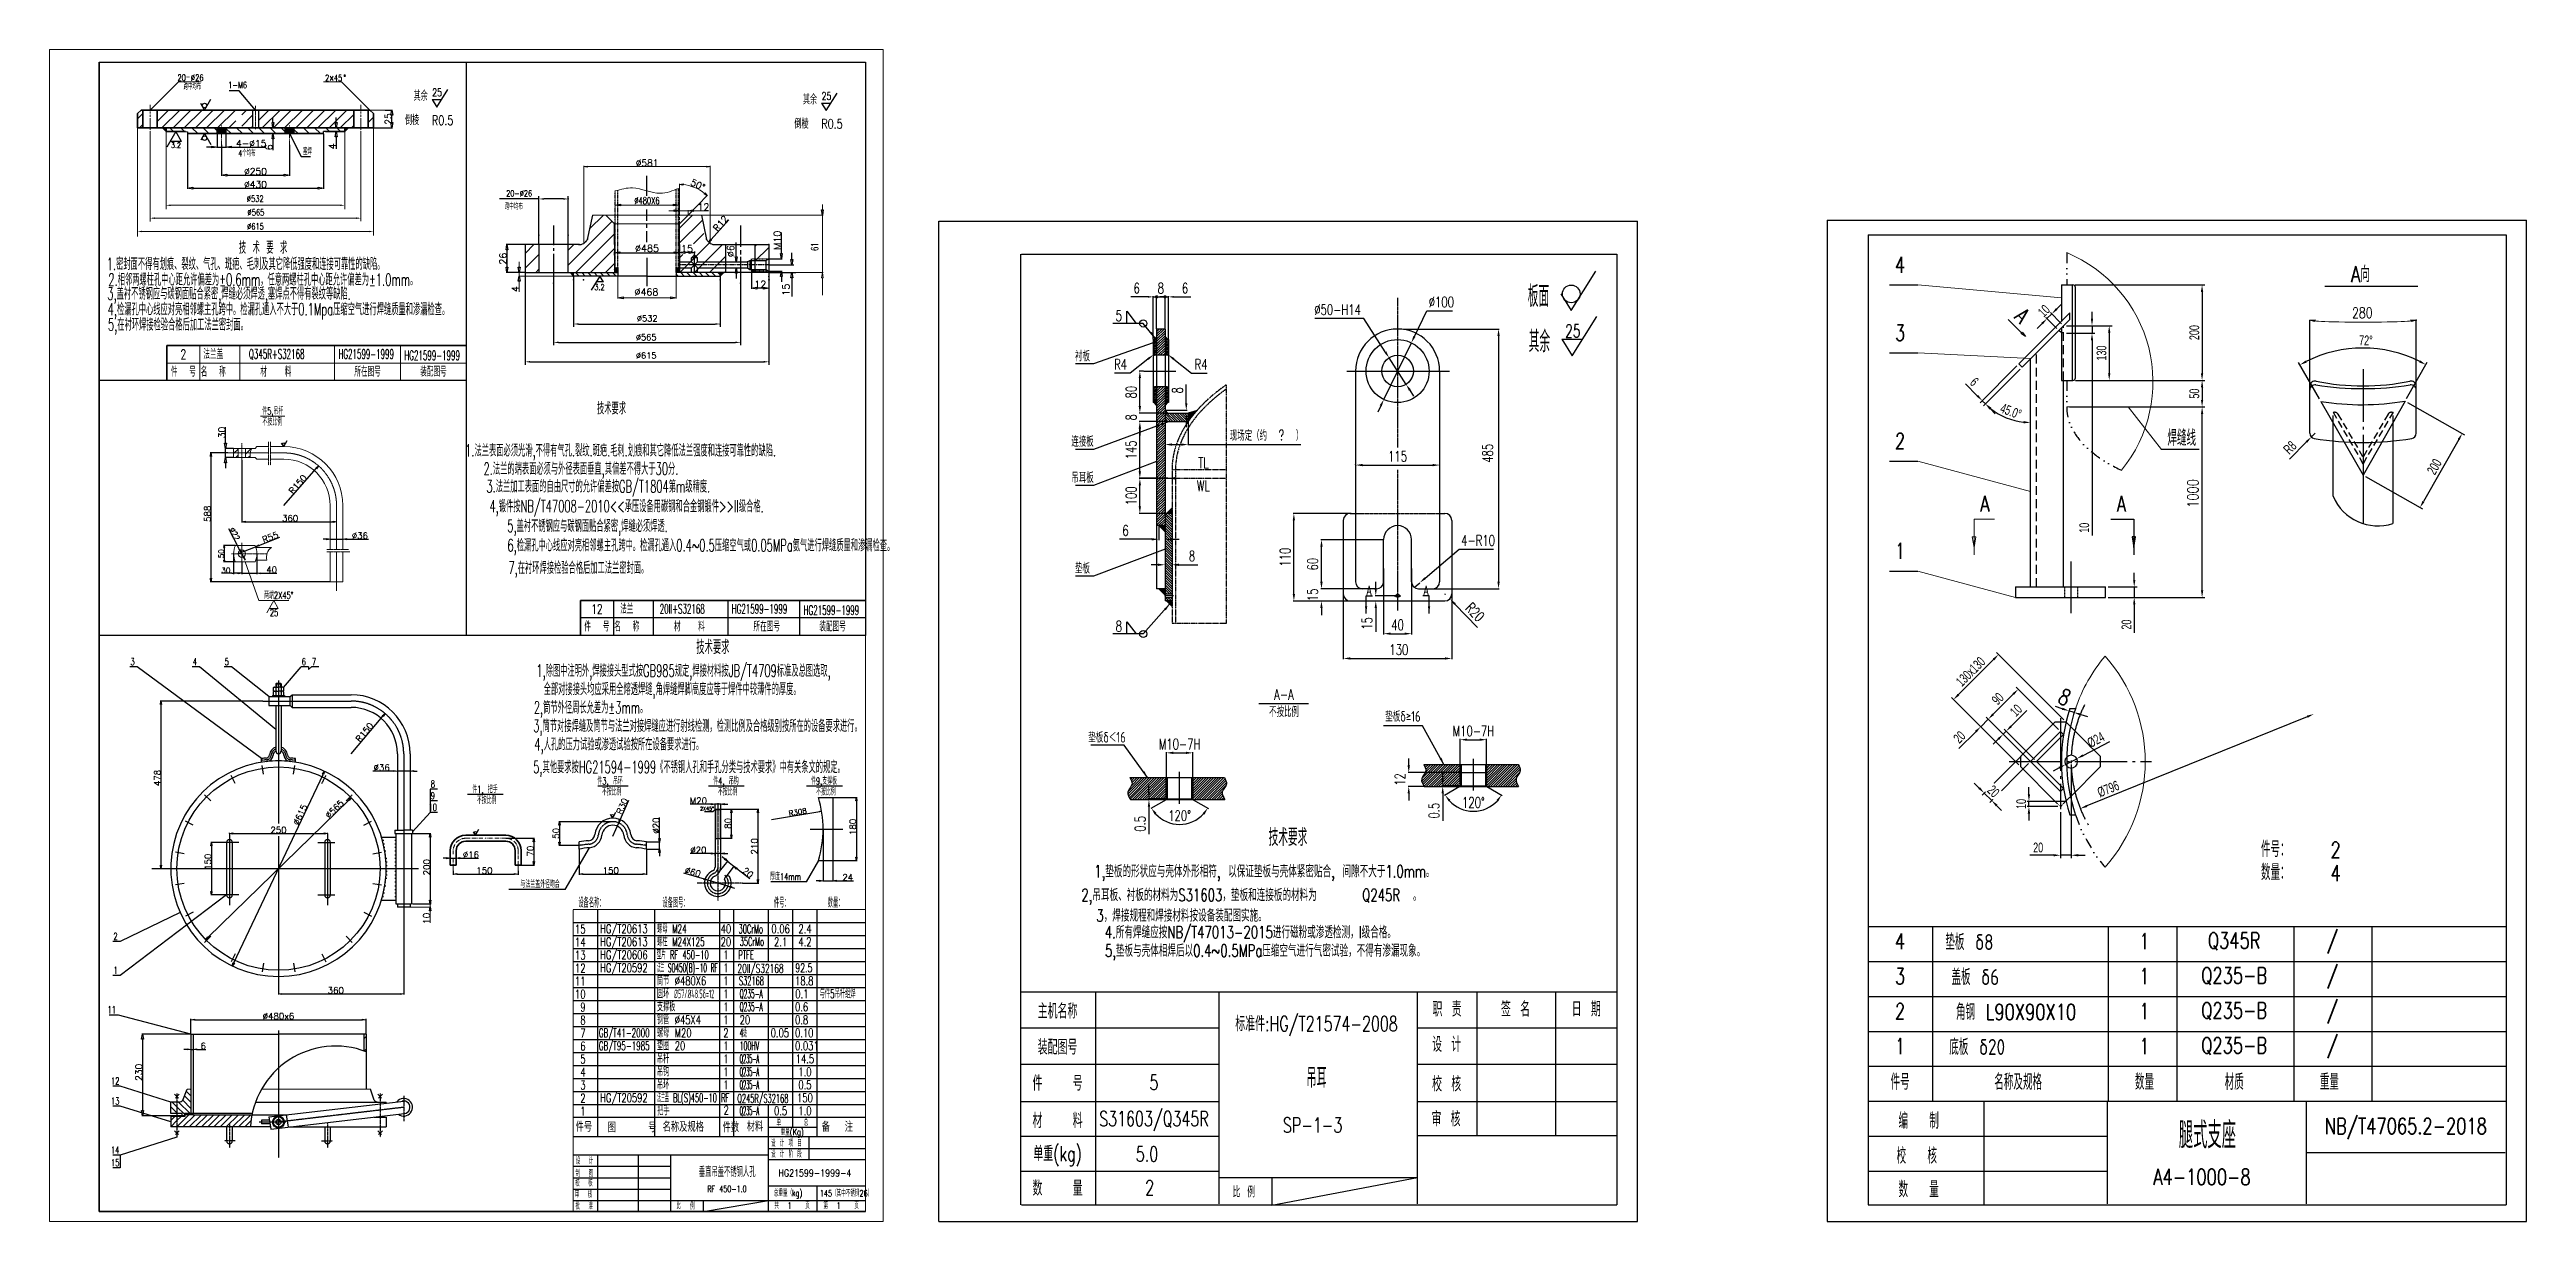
# Model space of a CAD drawing. Header units: millimetres. Extents: x 1541 to 38856, y -668 to 24805.
# Drawn here: x 31784 to 38856, y 17245 to 20588 of the extents above; entities that cross this region are included whole.
import ezdxf
from ezdxf.enums import TextEntityAlignment as Align

# ---------------------------------------------------------------- set-up
doc = ezdxf.new("R2010")
doc.units = ezdxf.units.MM
for name, pattern in [('ACAD_ISO02W100', [11, 8, -3]), ('ACAD_ISO05W100', [33, 24, -3, 0, -3, 0, -3]), ('ACAD_ISO10W100', [18.7, 12, -3, 0.7, -3]), ('ACAD_ISO12W100', [22.4, 12, -3, 0.7, -3, 0.7, -3]), ('CENTER', [6.25, 5, -0.5, 0.25, -0.5]), ('DASHED', [0.75, 0.5, -0.25]), ('DASHED2', [0.375, 0.25, -0.125]), ('DIVIDE', [1.25, 0.5, -0.25, 0, -0.25, 0, -0.25]), ('PHANTOM2', [1.25, 0.625, -0.125, 0.125, -0.125, 0.125, -0.125]), ('双点划线', [1.375, 1, -0.125, 0, -0.125, 0, -0.125]), ('点划线', [2, 1.25, -0.25, 0.25, -0.25]), ('虚线_', [3, 2, -1])]:
    doc.linetypes.add(name, pattern=pattern)
for name, color, linetype in [('1', 2, 'Continuous'), ('2', 1, 'Continuous'), ('CENTER', 7, 'Continuous'), ('CONTOUR', 7, 'Continuous'), ('DIM', 6, 'Continuous'), ('TITLE', 9, 'Continuous')]:
    doc.layers.add(name, color=color, linetype=linetype)
for name, color, linetype, lineweight in [('中心线', 3, 'ACAD_ISO10W100', 18), ('剖面线', 1, 'Continuous', 18), ('双点划线', 6, 'ACAD_ISO12W100', 18), ('标注', 1, 'Continuous', 18), ('粗线', 3, 'Continuous', 35), ('虚线', 6, 'ACAD_ISO02W100', 18)]:
    doc.layers.add(name, color=color, linetype=linetype, lineweight=lineweight)
doc.styles.add('HGCAD', font='HGCAD.SHX', dxfattribs={"width": 0.7, "bigfont": 'HGCADHZ.SHX'})
doc.styles.add('HZ', font='txt.shx', dxfattribs={"width": 0.7, "bigfont": 'gbcbig.shx'})
doc.styles.add('HZ0', font='TXT.shx', dxfattribs={"width": 0.7, "bigfont": 'gbcbig.shx'})
doc.styles.get("Standard").update_dxf_attribs({"font": 'txt', "bigfont": 'gbcbig.shx'})
doc.dimstyles.new('DC', dxfattribs={"dimscale": 10, "dimtxt": 3, "dimasz": 2, "dimexe": 2, "dimexo": 0, "dimgap": 1, "dimtad": 1, "dimtoh": 1, "dimdec": 1, "dimzin": 0, "dimdsep": 46, "dimtxsty": 'HZ', "dimcen": 0, "dimclrd": 256, "dimclre": 256, "dimclrt": 256, "dimaunit": 1, "dimadec": 0, "dimazin": 0, "dimtfac": 0.666667, "dimtdec": 1, "dimtmove": 0, "dimatfit": 0, "dimfxl": 1, "dimtolj": 1, "dimtzin": 0, "dimarcsym": 0})
doc.dimstyles.new('HGCAD$0', dxfattribs={"dimscale": 8, "dimtxt": 3.5, "dimasz": 2.5, "dimexe": 1, "dimexo": 1, "dimgap": 1, "dimtad": 1, "dimdec": 0, "dimdsep": 46, "dimtxsty": 'HGCAD', "dimcen": 0, "dimadec": 1, "dimazin": 0, "dimtfac": 1, "dimtdec": 0, "dimtmove": 0, "dimatfit": 1, "dimfxl": 1, "dimtfill": 1, "dimarcsym": 1})
doc.dimstyles.new('HGCAD$2', dxfattribs={"dimscale": 8, "dimtxt": 3.5, "dimasz": 2.5, "dimexe": 1, "dimexo": 1, "dimgap": 1, "dimtad": 2, "dimtih": 1, "dimdec": 0, "dimdsep": 46, "dimtxsty": 'HGCAD', "dimcen": 0, "dimadec": 0, "dimazin": 0, "dimtfac": 1, "dimtdec": 0, "dimtmove": 0, "dimatfit": 1, "dimfxl": 1, "dimtfill": 1, "dimarcsym": 1})
doc.dimstyles.new('HGCAD$3', dxfattribs={"dimscale": 8, "dimtxt": 3.5, "dimasz": 2.5, "dimexe": 1, "dimexo": 1, "dimgap": 1, "dimtad": 1, "dimtoh": 1, "dimdec": 0, "dimdsep": 46, "dimtxsty": 'HGCAD', "dimcen": 0, "dimadec": 1, "dimazin": 0, "dimtfac": 1, "dimtdec": 0, "dimtmove": 0, "dimatfit": 1, "dimfxl": 1, "dimtfill": 1, "dimarcsym": 1})
doc.dimstyles.new('HGCAD$4', dxfattribs={"dimscale": 8, "dimtxt": 3.5, "dimasz": 2.5, "dimexe": 1, "dimexo": 1, "dimgap": 1, "dimtad": 1, "dimtoh": 1, "dimdec": 0, "dimdsep": 46, "dimtxsty": 'HGCAD', "dimcen": 0, "dimadec": 1, "dimazin": 0, "dimtfac": 1, "dimtdec": 0, "dimtofl": 0, "dimtmove": 0, "dimatfit": 1, "dimfxl": 1, "dimtfill": 1, "dimarcsym": 1})
doc.dimstyles.new('ISO-25', dxfattribs={"dimtxt": 2.5, "dimasz": 2.5, "dimexe": 1.25, "dimexo": 0.625, "dimtad": 1, "dimtxsty": 'Standard', "dimcen": 2.5, "dimadec": 0, "dimazin": 0, "dimtfac": 1, "dimtmove": 0, "dimatfit": 3, "dimfxl": 1, "dimarcsym": 0})
doc.dimstyles.get("Standard").update_dxf_attribs({"dimscale": 10, "dimtxt": 3, "dimasz": 2, "dimexe": 2, "dimexo": 0.0625, "dimgap": 1, "dimtad": 0, "dimtih": 1, "dimtoh": 1, "dimdec": 4, "dimzin": 0, "dimdsep": 46, "dimtxsty": 'Standard', "dimcen": 0.09, "dimadec": 0, "dimazin": 0, "dimtfac": 1, "dimtdec": 4, "dimtofl": 0, "dimtmove": 0, "dimatfit": 3, "dimfxl": 1, "dimtolj": 1, "dimtzin": 0, "dimarcsym": 0})
pattern_1 = [(45, (29554.8884, 18387.3782), (-2.3864854, 2.3864854), []), (135, (29554.8884, 18387.3782), (-2.3864854, -2.3864854), [])]
pattern_2 = [(45, (26637.6984, 18801.7544), (-3.535534, 3.535534), [])]
pattern_3 = [(135, (26637.6984, 18801.7544), (-3.535534, -3.535534), [])]
pattern_4 = [(45, (26637.69844, 19074.15532), (-0.0883883476, 0.0883883476), []), (135, (26637.69844, 19074.15532), (-0.0883883476, -0.0883883476), [])]

msp = doc.modelspace()

# ---------------------------------------------------------------- texts
at = {"color": 1, "linetype": 'Continuous', "ltscale": 0.5, "width": 0.75}
msp.add_text(' 20-∅26', height=17.28, dxfattribs=at).set_placement((33076.06, 20169.46))
at = {"color": 1, "linetype": 'Continuous', "ltscale": 0.5, "style": 'HZ'}
for s, height, width, p in [('跨中均布', 17.28, 0.75, (33110.12, 20143.06)), ('3.2', 17.28, 0.75, (33354.55, 19910.74)), ('技术要求', 35, 0.591651, (33388.92, 19566.64)), ('1.法兰表面必须光滑,不得有气孔.裂纹.斑疤.毛刺.划痕和其它降低法兰强度和连接可靠性的缺陷.', 35, 0.591651, (33414.79, 19441.35)), ('2.法兰的端表面必须与外径表面垂直,其偏差不得大于30分.', 35, 0.591651, (33301.62, 19389.11)), ('3.法兰加工表面的自由尺寸的允许偏差按GB/T1804第m级精度.', 35, 0.591651, (33351.12, 19339.63)), ('4,锻件按NB/T47008-2010<<承压设备用碳钢和合金钢锻件>>II级合格.', 35, 0.591651, (33431.9, 19283.23))]:
    msp.add_text(s, height=height, dxfattribs=dict(at, width=width)).set_placement(p, align=Align.MIDDLE)
at = {"color": 1, "linetype": 'Continuous', "ltscale": 0.5, "style": 'HZ', "width": 0.591651}
for s, height, p in [('         技 术 要 求', 35, (32144.38, 20005.97)), ('1.密封面不得有划痕、裂纹、气孔、斑疤、毛刺及其它降低强度和连接可靠性的缺陷。', 35, (31947.95, 19959.41)), ('2.相邻两螺柱孔中心距允许偏差为±0.6mm，任意两螺柱孔中心距允许偏差为±1.0mm。', 35, (31952.33, 19914.77)), ('3,盖衬不锈钢应与碳钢面贴合紧密,焊缝必须焊透,塞焊点不得有裂纹等缺陷.', 35, (31949.48, 19874.88)), ('4,检漏孔中心线应对亮相邻螺主孔跨中。检漏孔通入不大于0.1Mpa压缩空气进行焊缝质量和渗漏检查。', 35, (31950.43, 19830.23)), ('5,在衬环焊接检验合格后加工法兰密封面。', 35, (31951.38, 19786.53)), ('5,盖衬不锈钢应与碳钢面贴合紧密,焊缝必须焊透.', 35, (33091.18, 19211.97)), ('6,检漏孔中心线应对亮相邻螺主孔跨中。检漏孔通入0.4~0.5压缩空气或0.05MPa氨气进行焊缝质量和渗漏检查。', 35, (33091.61, 19156.55)), ('7,在衬环焊接检验合格后加工法兰密封面。', 35, (33094.57, 19092.38)), ('技术要求', 40, (33630.86, 18863.59)), ('1,除图中注明外,焊接接头型式按GB985规定,焊接材料按JB/T4709标准及总图选取, ', 35, (33174.18, 18798.85)), ('全部对接接头均应采用全熔透焊缝,角焊缝焊脚高度应等于焊件中较薄件的厚度。', 35, (33195.12, 18746.35)), ('3,筒节对接焊缝及筒节与法兰对接焊缝应进行射线检测，检测比例及合格级别按所在的设备要求进行。', 35, (33165.39, 18641.35)), ('2,筒节外径周长允差为%%p3mm。', 35, (33166.93, 18693.85)), ('4,人孔的压力试验或渗透试验按所在设备要求进行。', 35, (33168.48, 18588.85)), ('5,其他要求按HG21594-1999《不锈钢人孔和手孔分类与技术要求》中有关条文的规定。', 35, (33165.28, 18523.87))]:
    msp.add_text(s, height=height, dxfattribs=at).set_placement(p)
at = {"color": 1, "lineweight": 0, "width": 0.7}
msp.add_text('61', height=20, rotation=90, dxfattribs=at).set_placement((33979.23, 20013.97))
at = {"color": 1, "linetype": 'ByBlock', "lineweight": -3, "ltscale": 0.5, "width": 0.75}
msp.add_text('280', height=30.274, dxfattribs=at).set_placement((38387.12, 19837.47), align=Align.MIDDLE)
at = {"color": 1, "linetype": 'ByBlock', "char_height": 20, "attachment_point": 5, "rotation": 90}
for s, insert in [('\\A1;∅6', (33729.12, 20013.32)), ('\\A1;15', (33887.17, 19903.18))]:
    msp.add_mtext(s, dxfattribs=dict(at, insert=insert))
at = {"color": 1, "linetype": 'Continuous', "ltscale": 0.5, "char_height": 17.28, "attachment_point": 5}
for s, insert in [('%%c532', (33490.73, 19821.47)), ('∅565', (33487.73, 19767.47)), ('∅615', (33487.73, 19715.47))]:
    msp.add_mtext(s, dxfattribs=dict(at, insert=insert))
at = {"color": 1, "linetype": 'Continuous', "ltscale": 0.5, "char_height": 27, "width": 125.4, "attachment_point": 5, "style": 'HZ'}
for s, insert in [('法兰盖', (32251.75, 19719.05)), ('名  称', (32251.75, 19668.89)), ('材   料', (32430.45, 19668.89)), ('件  号', (33347.11, 18941.78)), ('12', (33347.11, 18991.94)), ('名  称', (33432.35, 18941.78)), ('法兰', (33432.35, 18991.94)), ('材   料', (33611.05, 18941.78)), ('所在图号', (33831.94, 18941.78)), ('装配图号', (34020.04, 18941.78))]:
    msp.add_mtext(s, dxfattribs=dict(at, insert=insert))
at = {"color": 3, "char_height": 30, "attachment_point": 5, "rotation": 90, "style": 'HZ0'}
for s, insert in [('\\A1;145', (34872.18, 19446.15)), ('\\A1;485', (35890.16, 19436.55))]:
    msp.add_mtext(s, dxfattribs=dict(at, insert=insert))
at = {"color": 3, "insert": (35293.23, 19503.24), "char_height": 30, "attachment_point": 1, "style": 'HZ0'}
msp.add_mtext('{\\Ftxt,hztxt0|c134;?}', dxfattribs=at)
at = {"layer": '1', "color": 1}
for s, height, style, width, p in [('其余', 27, 'HZ', 0.75, (32843.81, 20458.59)), ('25', 21.6, 'HZ', 0.75, (32890.95, 20466.27)), ('其余', 27, 'HZ', 0.75, (33955.5, 20448.34)), ('25', 21.6, 'HZ', 0.75, (34002.63, 20456.02)), ('倒棱  R0.5', 27, 'HZ', 0.75, (32868.37, 20389.11)), ('倒棱  R0.5', 27, 'HZ', 0.75, (33980.05, 20378.85)), ('板面', 60.75, 'HZ0', 0.7, (36035.23, 19887.8)), ('5', 30.38, 'HZ0', 0.7, (34837.29, 19829.14)), ('25', 36.45, 'HZ0', 0.7, (36133.24, 19785.62)), ('其余', 60.75, 'HZ0', 0.7, (36037.88, 19758.87)), ('8', 30.38, 'HZ0', 0.7, (34837.29, 18943.2)), ('A-A', 30.375, 'HZ0', 0.7, (35308.65, 18748.33)), ('不按比例', 30.375, 'HZ0', 0.7, (35308.65, 18700.88)), ('垫板δ≥16', 30.375, 'HZ0', 0.7, (35648.49, 18687.54)), ('垫板δ＜16', 30.375, 'HZ0', 0.7, (34803.63, 18627.87))]:
    msp.add_text(s, height=height, dxfattribs=dict(at, style=style, width=width)).set_placement(p, align=Align.MIDDLE)
at = {"layer": '1', "color": 1, "style": 'HZ', "width": 0.75}
msp.add_text('3.2', height=15.196, dxfattribs=at).set_placement((32131.16, 20308.07))
at = {"layer": '1', "color": 1, "linetype": 'ByBlock', "lineweight": -3, "style": 'HZ', "width": 0.75}
for s, height, p in [('4', 45.41, (37067.55, 19974.27)), ('A向', 45.41, (38381.86, 19950.13)), ('3', 45.41, (37067.55, 19780.42)), ('2', 45.41, (37067.55, 19471.59)), ('A', 45.41, (37699.58, 19292.77)), ('1', 45.41, (37067.55, 19157.83)), ('4', 45.41, (37067.55, 18044.22)), ('1', 45.41, (37765.28, 18044.22)), ('/', 45.41, (38302.23, 18044.22)), ('3', 45.41, (37067.55, 17944.48)), ('盖板 δ6', 45.41, (37282.3, 17944.48)), ('1', 45.41, (37765.28, 17944.48)), ('Q235-B', 45.41, (38021.38, 17944.48)), ('/', 45.41, (38302.23, 17944.48)), ('2', 45.41, (37067.55, 17844.74)), ('角钢 L90X90X10', 45.4104, (37398.68, 17844.74)), ('1', 45.41, (37765.28, 17844.74)), ('Q235-B', 45.41, (38021.38, 17844.74)), ('/', 45.41, (38302.23, 17844.74)), ('1', 45.41, (37067.55, 17745)), ('底板 δ20', 45.41, (37287.69, 17745)), ('1', 45.41, (37765.28, 17745)), ('Q235-B', 45.41, (38021.38, 17745)), ('/', 45.41, (38302.23, 17745)), ('件号', 45.41, (37067.55, 17645.26)), ('名称及规格', 45.41, (37404.65, 17645.26)), ('数量', 45.41, (37765.28, 17645.26)), ('材质', 45.41, (38021.38, 17645.26)), ('重量', 45.41, (38293.16, 17645.26)), ('编  制', 45.41, (37120.67, 17534.43)), ('腿式支座', 75.684, (37944.94, 17495.44)), ('NB/T47065.2-2018', 45.4104, (38511.46, 17513.83)), ('校  核', 45.41, (37115.22, 17434.69)), ('数  量', 45.41, (37120.67, 17338.59))]:
    msp.add_text(s, height=height, dxfattribs=at).set_placement(p, align=Align.MIDDLE)
at = {"layer": '1', "color": 3, "linetype": 'ByBlock', "lineweight": -3, "style": 'HZ', "width": 0.75}
for s, p in [('焊缝线', (37871.64, 19482.91)), ('件号：', (38138.71, 18309.52)), ('2', (38310.97, 18304.96)), ('数量：', (38138.71, 18243.41)), ('4', (38310.97, 18238.85)), ('垫板 δ8', (37265.61, 18044.22)), ('Q345R', (38021.38, 18044.22)), ('A4-1000-8', (37929.5, 17371.94))]:
    msp.add_text(s, height=45.41, dxfattribs=at).set_placement(p, align=Align.MIDDLE)
msp.add_text('1000', height=31.787, rotation=90, dxfattribs=at).set_placement((37903.59, 19321.92), align=Align.MIDDLE)
at = {"layer": '1', "color": 1, "linetype": 'ByBlock', "style": 'HZ0', "width": 0.7}
for s, height, p in [('A', 26.21, (35551.68, 19045.02)), ('A', 26.21, (35714.3, 19045.02)), ('技术要求', 49.14, (35320.02, 18343.46)), ('1,垫板的形状应与壳体外形相符, 以保证垫板与壳体紧密贴合, 间隙不大于1.0mm。', 35, (35252.6, 18240.66)), ('2,吊耳板、衬板的材料为S31603，垫板和连接板的材料为           。', 35, (35215.95, 18173)), ('3，焊接规程和焊接材料按设备装配图实施。', 35, (35016.31, 18119.21)), ('4.所有焊缝应按NB/T47013-2015进行磁粉或渗透检测，I级合格。', 35, (35212.73, 18067.73)), ('5,垫板与壳体相焊后以0.4~0.5MPa压缩空气进行气密试验，不得有渗漏现象。', 35, (35254.75, 18014.3)), ('主机名称', 42.525, (34662.26, 17847.18)), ('标准件:HG/T21574-2008', 42.525, (35401.56, 17805.96)), ('职 责', 42.525, (35774.12, 17852.89)), ('签 名', 42.525, (35969.68, 17852.89)), ('日 期', 42.525, (36171.54, 17852.89)), ('装配图号', 42.525, (34662.26, 17744.41)), ('设 计', 42.525, (35773.1, 17752.1)), ('吊耳', 56.7, (35401.56, 17656.28)), ('件   号', 42.525, (34662.26, 17641.64)), ('校 核', 42.525, (35773.1, 17639.29)), ('材   料', 42.525, (34662.26, 17534.96)), ('SP-1-3', 42.525, (35390.49, 17519.95)), ('审 核', 42.525, (35771.15, 17539.42)), ('单重(kg)', 42.525, (34662.26, 17435.33)), ('5.0', 42.525, (34917.55, 17437.38)), ('数   量', 42.525, (34662.26, 17341.74)), ('2', 42.52, (34925.2, 17341.39)), ('比 例', 31.752, (35194.02, 17331.04))]:
    msp.add_text(s, height=height, dxfattribs=at).set_placement(p, align=Align.MIDDLE)
at = {"layer": '1', "color": 3, "linetype": 'ByBlock', "style": 'HZ0', "width": 0.7}
for s, height, p in [('Q245R', 35, (35586.02, 18174.34)), ('5', 42.52, (34937.45, 17641.64)), ('S31603/Q345R', 42.525, (34937.45, 17534.96))]:
    msp.add_text(s, height=height, dxfattribs=at).set_placement(p, align=Align.MIDDLE)
at = {"layer": '2', "color": 1, "style": 'HZ0', "width": 0.7}
for s, p in [('衬板', (34733.48, 19715.71)), ('连接板', (34733.48, 19471.94)), ('现场定（约    ）', (35258.91, 19489.09)), ('吊耳板', (34733.48, 19368.95)), ('TL', (35078.98, 19409.35)), ('WL', (35078.46, 19343.63)), ('垫板', (34733.48, 19110.08))]:
    msp.add_text(s, height=30.375, dxfattribs=at).set_placement(p, align=Align.MIDDLE)
at = {"layer": 'CENTER', "color": 1, "style": 'HZ', "width": 0.7}
for s, height, p in [('20－', 17.851, (32149.88, 20499.27)), ('∅', 17.85, (32187.76, 20499.27)), ('26', 17.851, (32200.25, 20499.27)), ('2×45', 17.851, (32571.21, 20498.65)), ('°', 17.85, (32623.67, 20498.65)), ('跨中均布', 17.851, (32166.96, 20473.74)), ('1-M6', 17.851, (32294.65, 20478.39)), ('4个均布', 17.851, (32322.93, 20283.84)), ('塞焊', 17.851, (32508.1, 20288.55))]:
    msp.add_text(s, height=height, dxfattribs=at).set_placement(p)
at = {"layer": 'CENTER', "color": 1, "width": 0.7}
for s, height, p in [('∅', 17.85, (32347.48, 20153.86)), ('532', 17.851, (32359.97, 20153.86)), ('%%C615', 17.851, (32348.61, 20074.88)), ('∅', 17.85, (32349.38, 20114.88)), ('565', 17.851, (32361.87, 20114.88))]:
    msp.add_text(s, height=height, dxfattribs=at).set_placement(p)
at = {"layer": 'CENTER', "color": 1, "insert": (33490.05, 20157.45), "char_height": 20, "attachment_point": 5, "style": 'HZ0'}
msp.add_mtext('%%C480X6', dxfattribs=at)
at = {"layer": 'CENTER', "color": 1, "char_height": 20, "attachment_point": 5}
for s, insert in [('%%C485', (33490.05, 20020.95)), ('%%C468', (33488.55, 19896.95))]:
    msp.add_mtext(s, dxfattribs=dict(at, insert=insert))
at = {"layer": 'CENTER', "color": 1, "insert": (33920.42, 18412.91), "char_height": 15, "attachment_point": 5, "rotation": 9.588344}
msp.add_mtext('R308', dxfattribs=at)
at = {"layer": 'DIM', "color": 1, "linetype": 'ByBlock', "style": 'HZ'}
for s, height, width, p in [('件号', 27.821, 0.85, (33286.2, 17500.88)), ('图    号', 27.821, 0.85, (33377.75, 17499.54)), ('名称及规格', 27.821, 0.85, (33534.62, 17500.85)), ('件数', 27.821, 0.85, (33705.89, 17499.64)), ('材料', 27.821, 0.85, (33774.92, 17501.83)), ('备  注', 27.821, 0.85, (33988.84, 17500.9)), ('垂直吊盖不锈钢人孔', 30, 0.6, (33638.05, 17371.87)), ('RF 450-1.0', 18.241, 0.6, (33662.13, 17328.66))]:
    msp.add_text(s, height=height, dxfattribs=dict(at, width=width)).set_placement(p)
at = {"layer": 'DIM', "color": 1, "linetype": 'ByBlock', "style": 'HZ', "width": 0.85}
msp.add_text('HG21599-1999-4', height=19.3674, dxfattribs=at).set_placement((33969.61, 17382.95), align=Align.MIDDLE_CENTER)
at = {"layer": 'TITLE', "color": 1, "linetype": 'ByBlock', "lineweight": 0, "style": 'HZ', "width": 0.7}
for s, p in [('件5,吊杆', (32451.75, 19556.8)), ('不按比例', (32448.25, 19525.8)), ('两端2X45%%d', (32480.26, 19030.86))]:
    msp.add_text(s, height=20, dxfattribs=at).set_placement(p, align=Align.MIDDLE_RIGHT)
at = {"layer": 'TITLE', "color": 1, "linetype": 'ByBlock', "lineweight": 0, "style": 'HZ'}
for s, height, width, p in [('25', 20, 0.7, (32413.48, 18971.77)), ('设备名称：', 25, 0.6, (33294.12, 18140.74)), ('设备图号：', 25, 0.6, (33534.2, 18140.74)), ('件号：', 25, 0.6, (33852.55, 18140.74)), ('数量：', 25, 0.6, (34005.96, 18140.74))]:
    msp.add_text(s, height=height, dxfattribs=dict(at, width=width)).set_placement(p)
at = {"layer": 'TITLE', "color": 1, "linetype": 'ByBlock', "style": 'HZ', "width": 0.7}
for s, height, p in [('3', 20, (32027.42, 18842.18)), ('4', 20, (32205.42, 18842.18)), ('5', 20, (32296.42, 18842.18)), ('6', 20, (32516.42, 18842.18)), ('7', 20, (32545.42, 18842.18)), ('8', 20, (32884.92, 18492.68)), ('9', 20, (32884.92, 18459.68)), ('件1, 把手', 20, (33063.92, 18477.31)), ('不按比例', 20, (33060.42, 18446.31)), ('件3, 吊环', 20, (33420.92, 18501.46)), ('不按比例', 20, (33417.42, 18470.46)), ('件4, 吊钩', 20, (33751.92, 18501.46)), ('不按比例', 20, (33748.42, 18470.46)), ('件9,支撑板', 20, (34032.42, 18501.46)), ('不按比例', 20, (34028.92, 18470.46)), ('10', 20, (32890.42, 18426.68)), ('与法兰盖外径吻合', 20, (33241.05, 18206.93)), ('厚度14mm', 20, (33929.81, 18228.75)), ('2', 20, (31978.92, 18058.18)), ('15', 25, (33314.71, 18079.14)), ('14', 25, (33314.71, 18042.04)), ('1', 20, (31978.92, 17961.18)), ('13', 25, (33314.71, 18004.95)), ('12', 25, (33314.71, 17967.86)), ('11', 25, (33314.71, 17930.76)), ('10', 25, (33314.71, 17893.67)), ('11', 20, (31973.96, 17848.67)), ('9', 25, (33314.71, 17856.57)), ('8', 25, (33314.71, 17819.48)), ('7', 25, (33314.71, 17782.38)), ('6', 25, (33314.71, 17745.29)), ('5', 25, (33314.71, 17708.2)), ('4', 25, (33314.71, 17671.1)), ('12', 20, (31983.92, 17645.18)), ('3', 25, (33314.71, 17634.01)), ('2', 25, (33314.71, 17596.91)), ('13', 20, (31983.92, 17588.68)), ('1', 25, (33314.71, 17559.82)), ('14', 20, (31983.92, 17448.67)), ('15', 20, (31983.92, 17412.67))]:
    msp.add_text(s, height=height, dxfattribs=at).set_placement(p, align=Align.MIDDLE_RIGHT)
at = {"layer": 'TITLE', "color": 1, "linetype": 'ByBlock', "style": 'HZ'}
for s, height, width, p in [('HG/T20613', 25, 0.7, (33356.41, 18067.24)), ('HG/T20613', 25, 0.7, (33356.41, 18030.15)), ('螺母 M24', 25, 0.6, (33518.7, 18067.24)), ('螺柱 M24X125', 25, 0.6, (33518.7, 18030.15)), ('HG/T20606', 25, 0.7, (33356.41, 17993.06)), ('HG/T20592', 25, 0.7, (33356.41, 17955.96)), ('垫片 RF 450-10', 25, 0.5, (33518.32, 17993.06)), ('PTFE', 25, 0.5, (33751.12, 17993.06)), ('92.5', 25, 0.65, (33913.61, 17955.96)), ('筒节 %%c480X6', 25, 0.7, (33518.7, 17918.87)), ('圆环  ', 25, 0.7, (33518.7, 17881.77)), (' %%c57/%%c48.5δ=12', 25, 0.4, (33556.5, 17881.77)), ('S32168', 25, 0.5, (33752.6, 17918.87)), ('Q235-A', 25, 0.4, (33754.58, 17881.77)), ('0.1', 25, 0.7, (33913.41, 17881.77)), ('18.8', 25, 0.7, (33912.83, 17918.87)), ('与件5吊杆组焊', 25, 0.6, (33982.96, 17881.77)), ('钢管 %%c45X4', 25, 0.7, (33518.7, 17807.58)), ('支撑板', 25, 0.7, (33518.7, 17844.68)), ('Q235-A', 25, 0.4, (33754.58, 17844.68)), ('20', 25, 0.7, (33754.58, 17807.58)), ('0.6', 25, 0.7, (33912.83, 17844.68)), ('0.8', 25, 0.7, (33912.83, 17807.58)), ('GB/T41-2000', 25, 0.6, (33352.47, 17770.49)), ('GB/T95-1985', 25, 0.6, (33352.47, 17733.39)), ('螺母 M20', 25, 0.7, (33518.7, 17770.49)), ('垫圈 20', 25, 0.7, (33518.7, 17733.39)), ('4级', 25, 0.4, (33754.58, 17770.49)), ('0.05', 25, 0.7, (33843.28, 17770.49)), ('0.10', 25, 0.7, (33912.83, 17770.49)), ('0.031', 25, 0.7, (33912.83, 17733.39)), ('吊杆', 25, 0.7, (33518.7, 17696.3)), ('吊钩', 25, 0.7, (33518.7, 17659.21)), ('HG/T20592', 25, 0.7, (33356.41, 17585.02)), ('法兰盖 BL(S)450-10 RF ', 25, 0.45, (33518.7, 17585.02)), ('吊环', 25, 0.7, (33518.7, 17622.11)), ('把手', 25, 0.7, (33519.28, 17547.92)), ('单', 18.55, 0.7, (33860.05, 17517.09)), ('总', 18.55, 0.7, (33937.52, 17517.72)), ('设 计 项 目', 18.547, 0.692727, (33844.42, 17458.33)), ('重量(Kg)', 18.547, 0.7, (33871.91, 17490.63)), ('设  计', 18.547, 0.692727, (33286.82, 17408.23)), ('设 计 阶 段', 18.547, 0.692727, (33844.42, 17427.48)), ('审  核', 18.547, 0.692727, (33283.95, 17312.62)), ('校  核', 18.547, 0.692727, (33285.01, 17345.06)), ('制  图', 18.547, 0.692727, (33286.12, 17372.39)), ('总重量（kg)', 18.547, 0.7, (33852.4, 17316.59)), ('145（其中不锈钢26）', 18.5472, 0.7, (33983.48, 17315.88)), ('批  准', 18.547, 0.692727, (33286.16, 17279.41)), ('比', 18.55, 0.7, (33573.85, 17280.37)), ('例', 18.55, 0.7, (33613.26, 17279.2)), ('共  1   页', 18.547, 0.7, (33853.91, 17280.72)), ('第  1   页', 18.547, 0.7, (33993.98, 17280.72))]:
    msp.add_text(s, height=height, dxfattribs=dict(at, width=width)).set_placement(p)
for s, width, p in [('40', 0.7, (33715.51, 18067.24)), ('20', 0.7, (33715.51, 18030.15)), ('30CrMo', 0.5, (33786.47, 18066.88)), ('35CrMo', 0.5, (33789.67, 18031.04)), ('0.06', 0.7, (33871.56, 18067.24)), ('2.1', 0.7, (33871.56, 18030.15)), ('2.4', 0.7, (33941.12, 18067.24)), ('4.2', 0.7, (33941.12, 18030.15)), ('1', 0.7, (33715.51, 17993.06)), ('1', 0.7, (33715.51, 17955.96)), ('1', 0.7, (33715.51, 17918.87)), ('1', 0.7, (33715.51, 17881.77)), ('1', 0.7, (33715.51, 17844.68)), ('1', 0.7, (33715.51, 17807.58)), ('2', 0.7, (33715.51, 17770.49)), ('1', 0.7, (33715.51, 17733.39)), ('1', 0.7, (33715.51, 17696.3)), ('1', 0.7, (33715.51, 17659.21)), ('14.5', 0.7, (33941.12, 17696.3)), ('1.0', 0.7, (33941.12, 17659.21)), ('1', 0.7, (33715.51, 17622.11)), ('1', 0.7, (33715.51, 17585.02)), ('Q245R/S32168', 0.5, (33820.95, 17583.42)), ('150', 0.7, (33941.12, 17585.02)), ('0.5', 0.7, (33941.12, 17622.11)), ('2', 0.7, (33716.24, 17549.56)), ('0.5', 0.7, (33871.56, 17547.92)), ('1.0', 0.7, (33941.12, 17547.92))]:
    msp.add_text(s, height=25, dxfattribs=dict(at, width=width)).set_placement(p, align=Align.CENTER)
for s, width, p, p2 in [('法兰 SO450(B)-10 RF', 0.468072, (33518.7, 17955.96), (33691.76, 17955.96)), ('20II/S32168', 0.554981, (33748.39, 17954.36), (33880.2, 17954.36)), ('100HV', 0.513615, (33754.58, 17733.39), (33810.22, 17733.39)), ('Q235-A', 0.392764, (33754.58, 17696.3), (33810.22, 17696.3)), ('Q235-A', 0.392764, (33754.58, 17659.21), (33810.22, 17659.21)), ('Q235-A', 0.392764, (33754.58, 17622.11), (33810.22, 17622.11)), ('Q235-A', 0.392764, (33754.58, 17547.92), (33810.22, 17547.92))]:
    msp.add_text(s, height=25, dxfattribs=dict(at, width=width)).set_placement(p, p2, align=Align.FIT)
at = {"layer": '标注', "color": 1, "style": 'HZ', "width": 0.55}
for s, p in [('Q345R+S32168', (32353.81, 19706.27)), ('HG21599-1999', (32609.38, 19706.27)), ('HG21599-1999', (32797.58, 19702.47)), ('20II+S32168', (33526.45, 18979.15)), ('HG21599-1999', (33732.16, 18979.15)), ('HG21599-1999', (33937.35, 18975.35))]:
    msp.add_text(s, height=27, dxfattribs=at).set_placement(p)
at = {"layer": '标注', "color": 1, "char_height": 27, "attachment_point": 5, "style": 'HZ'}
for s, insert, width in [('2', (32166.51, 19719.05), 94.05), ('件  号', (32166.51, 19668.89), 94.05), ('所在图号', (32692.37, 19668.89), 188.1), ('装配图号', (32880.47, 19668.89), 188.1)]:
    msp.add_mtext(s, dxfattribs=dict(at, insert=insert, width=width))

# ---------------------------------------------------------------- blocks, each defined once
blk = doc.blocks.new('_CLOSEDBLANK')
at = {"color": 0, "linetype": 'ByBlock'}
for p, q in [((-1, -0.17), (-1, 0.17)), ((-1, 0.17), (0, 0)), ((0, 0), (-1, -0.17))]:
    blk.add_line(p, q, dxfattribs=at)
blk = doc.blocks.new('*D98')
at = {"layer": 'CENTER', "color": 1, "lineweight": -2, "transparency": 16777216}
for p, q in [((32188, 17779.6), (32188, 17822.6)), ((32198, 17820.6), (32678.1, 17820.6)), ((32688.1, 17779.6), (32688.1, 17822.6))]:
    blk.add_line(p, q, dxfattribs=at)
at = {"layer": 'Defpoints', "color": 0, "transparency": 16777216}
for p in [(32688.1, 17820.6), (32188, 17779.5), (32688.1, 17779.5)]:
    blk.add_point(p, dxfattribs=at)
at = {"layer": 'CENTER', "color": 1, "lineweight": -2, "transparency": 16777216, "xscale": 10, "yscale": 10, "zscale": 10, "rotation": 180}
blk.add_blockref('_CLOSEDBLANK', (32188, 17820.6), dxfattribs=at)
at = {"layer": 'CENTER', "color": 1, "lineweight": -2, "transparency": 16777216, "xscale": 10, "yscale": 10, "zscale": 10}
blk.add_blockref('_CLOSEDBLANK', (32688.1, 17820.6), dxfattribs=at)
at = {"layer": 'CENTER', "color": 1, "transparency": 16777216, "insert": (32438.1, 17830.6), "char_height": 18, "attachment_point": 5}
blk.add_mtext('\\A1;%%C480x6', dxfattribs=at)
blk = doc.blocks.new('*D99')
at = {"layer": 'CENTER', "color": 1, "lineweight": -2, "transparency": 16777216}
for p, q in [((32277.5, 18326.5), (32244.5, 18326.5)), ((32246.5, 18316.5), (32246.5, 18186.5)), ((32277.5, 18176.5), (32244.5, 18176.5))]:
    blk.add_line(p, q, dxfattribs=at)
at = {"layer": 'Defpoints', "color": 0, "transparency": 16777216}
for p in [(32277.6, 18326.5), (32246.5, 18176.5), (32277.6, 18176.5)]:
    blk.add_point(p, dxfattribs=at)
at = {"layer": 'CENTER', "color": 1, "lineweight": -2, "transparency": 16777216, "xscale": 10, "yscale": 10, "zscale": 10}
for p, rotation in [((32246.5, 18326.5), 90), ((32246.5, 18176.5), 270)]:
    blk.add_blockref('_CLOSEDBLANK', p, dxfattribs=dict(at, rotation=rotation))
at = {"layer": 'CENTER', "color": 1, "transparency": 16777216, "insert": (32236.5, 18271), "char_height": 18, "attachment_point": 5, "rotation": 90}
blk.add_mtext('\\A1;150', dxfattribs=at)
blk = doc.blocks.new('*D100')
at = {"layer": 'CENTER', "color": 1, "lineweight": -2, "transparency": 16777216}
for p, q in [((32298.1, 18351.6), (32298.1, 18353.6)), ((32308.1, 18351.6), (32568.1, 18351.6)), ((32578.1, 18351.6), (32578.1, 18353.6))]:
    blk.add_line(p, q, dxfattribs=at)
at = {"layer": 'Defpoints', "color": 0, "transparency": 16777216}
for p in [(32298.1, 18351.5), (32578.1, 18351.6), (32578.1, 18351.5)]:
    blk.add_point(p, dxfattribs=at)
at = {"layer": 'CENTER', "color": 1, "lineweight": -2, "transparency": 16777216, "xscale": 10, "yscale": 10, "zscale": 10, "rotation": 180}
blk.add_blockref('_CLOSEDBLANK', (32298.1, 18351.6), dxfattribs=at)
at = {"layer": 'CENTER', "color": 1, "lineweight": -2, "transparency": 16777216, "xscale": 10, "yscale": 10, "zscale": 10}
blk.add_blockref('_CLOSEDBLANK', (32578.1, 18351.6), dxfattribs=at)
at = {"layer": 'CENTER', "color": 1, "transparency": 16777216, "insert": (32438.1, 18361.6), "char_height": 18, "attachment_point": 5}
blk.add_mtext('\\A1;250', dxfattribs=at)
blk = doc.blocks.new('*D101')
at = {"layer": 'CENTER', "color": 1, "lineweight": -2, "transparency": 16777216}
for p, q in [((32393.3, 18729.5), (32100.5, 18729.5)), ((32102.5, 18719.5), (32102.5, 18261.5)), ((32076.2, 18251.5), (32104.5, 18251.5))]:
    blk.add_line(p, q, dxfattribs=at)
at = {"layer": 'Defpoints', "color": 0, "transparency": 16777216}
for p in [(32393.3, 18729.5), (32076.1, 18251.5), (32102.5, 18251.5)]:
    blk.add_point(p, dxfattribs=at)
at = {"layer": 'CENTER', "color": 1, "lineweight": -2, "transparency": 16777216, "xscale": 10, "yscale": 10, "zscale": 10}
for p, rotation in [((32102.5, 18729.5), 90), ((32102.5, 18251.5), 270)]:
    blk.add_blockref('_CLOSEDBLANK', p, dxfattribs=dict(at, rotation=rotation))
at = {"layer": 'CENTER', "color": 1, "transparency": 16777216, "insert": (32092.5, 18510), "char_height": 18, "attachment_point": 5, "rotation": 90}
blk.add_mtext('\\A1;478', dxfattribs=at)
blk = doc.blocks.new('*D102')
at = {"layer": 'CENTER', "color": 1, "lineweight": -2, "transparency": 16777216}
blk.add_line((32310.6, 17982.7), (32565.5, 18520.3), dxfattribs=at)
at = {"layer": 'Defpoints', "color": 0, "transparency": 16777216}
for p in [(32569.8, 18529.4), (32306.3, 17973.7)]:
    blk.add_point(p, dxfattribs=at)
at = {"layer": 'CENTER', "color": 1, "lineweight": -2, "transparency": 16777216, "xscale": 10, "yscale": 10, "zscale": 10}
for p, rotation in [((32569.8, 18529.4), 64.63164937773121), ((32306.3, 17973.7), 244.6316493777312)]:
    blk.add_blockref('_CLOSEDBLANK', p, dxfattribs=dict(at, rotation=rotation))
at = {"layer": 'CENTER', "color": 1, "transparency": 16777216, "insert": (32499.9, 18405.2), "char_height": 18, "attachment_point": 5, "rotation": 64.63165}
blk.add_mtext('\\A1;%%c615', dxfattribs=at)
blk = doc.blocks.new('*D103')
at = {"layer": 'CENTER', "color": 1, "lineweight": -2, "transparency": 16777216}
blk.add_line((32237.5, 18056.2), (32638.7, 18446.8), dxfattribs=at)
at = {"layer": 'Defpoints', "color": 0, "transparency": 16777216}
for p in [(32645.9, 18453.8), (32230.3, 18049.2)]:
    blk.add_point(p, dxfattribs=at)
at = {"layer": 'CENTER', "color": 1, "lineweight": -2, "transparency": 16777216, "xscale": 10, "yscale": 10, "zscale": 10}
for p, rotation in [((32645.9, 18453.8), 44.23237236222593), ((32230.3, 18049.2), 224.2323723622259)]:
    blk.add_blockref('_CLOSEDBLANK', p, dxfattribs=dict(at, rotation=rotation))
at = {"layer": 'CENTER', "color": 1, "transparency": 16777216, "insert": (32598, 18421.1), "char_height": 18, "attachment_point": 5, "rotation": 44.23237}
blk.add_mtext('\\A1;%%c565', dxfattribs=at)
blk = doc.blocks.new('*D104')
at = {"layer": 'CENTER', "color": 1, "lineweight": -2, "transparency": 16777216}
blk.add_line((32645.6, 18579.5), (32735.8, 18686.6), dxfattribs=at)
at = {"layer": 'Defpoints', "color": 0, "transparency": 16777216}
for p in [(32742.2, 18694.2), (32645.6, 18579.5)]:
    blk.add_point(p, dxfattribs=at)
at = {"layer": 'CENTER', "color": 1, "lineweight": -2, "transparency": 16777216, "xscale": 10, "yscale": 10, "zscale": 10, "rotation": 49.89302261797197}
blk.add_blockref('_CLOSEDBLANK', (32742.2, 18694.2), dxfattribs=at)
at = {"layer": 'CENTER', "color": 1, "transparency": 16777216, "insert": (32683.8, 18640.4), "char_height": 18, "attachment_point": 5, "rotation": 49.89302}
blk.add_mtext('\\A1;R150', dxfattribs=at)
blk = doc.blocks.new('*D105')
at = {"layer": 'CENTER', "color": 1, "lineweight": -2, "transparency": 16777216}
for p, q in [((32767.6, 18530), (32707.6, 18530)), ((32777.6, 18534.4), (32777.6, 18528)), ((32813.6, 18530), (32777.6, 18530)), ((32813.6, 18534.4), (32813.6, 18528)), ((32823.6, 18530), (32833.6, 18530))]:
    blk.add_line(p, q, dxfattribs=at)
at = {"layer": 'Defpoints', "color": 0, "transparency": 16777216}
for p in [(32777.6, 18534.5), (32777.6, 18530), (32813.6, 18534.5)]:
    blk.add_point(p, dxfattribs=at)
at = {"layer": 'CENTER', "color": 1, "lineweight": -2, "transparency": 16777216, "xscale": 10, "yscale": 10, "zscale": 10}
blk.add_blockref('_CLOSEDBLANK', (32777.6, 18530), dxfattribs=at)
at = {"layer": 'CENTER', "color": 1, "lineweight": -2, "transparency": 16777216, "xscale": 10, "yscale": 10, "zscale": 10, "rotation": 180}
blk.add_blockref('_CLOSEDBLANK', (32813.6, 18530), dxfattribs=at)
at = {"layer": 'CENTER', "color": 1, "transparency": 16777216, "insert": (32732.6, 18540), "char_height": 18, "attachment_point": 5}
blk.add_mtext('\\A1;%%C36', dxfattribs=at)
blk = doc.blocks.new('*D106')
at = {"layer": 'CENTER', "color": 1, "lineweight": -2, "transparency": 16777216}
for p, q in [((32178.1, 17735.8), (32168.1, 17735.8)), ((32188.1, 17736.2), (32188.1, 17733.8)), ((32188.1, 17735.8), (32194.1, 17735.8)), ((32194.1, 17736.2), (32194.1, 17733.8)), ((32204.1, 17735.8), (32230.5, 17735.8))]:
    blk.add_line(p, q, dxfattribs=at)
at = {"layer": 'Defpoints', "color": 0, "transparency": 16777216}
for p in [(32188.1, 17736.3), (32194.1, 17736.3), (32194.1, 17735.8)]:
    blk.add_point(p, dxfattribs=at)
at = {"layer": 'CENTER', "color": 1, "lineweight": -2, "transparency": 16777216, "xscale": 10, "yscale": 10, "zscale": 10}
blk.add_blockref('_CLOSEDBLANK', (32188.1, 17735.8), dxfattribs=at)
at = {"layer": 'CENTER', "color": 1, "lineweight": -2, "transparency": 16777216, "xscale": 10, "yscale": 10, "zscale": 10, "rotation": 180}
blk.add_blockref('_CLOSEDBLANK', (32194.1, 17735.8), dxfattribs=at)
at = {"layer": 'CENTER', "color": 1, "transparency": 16777216, "insert": (32223.5, 17745.8), "char_height": 18, "attachment_point": 5}
blk.add_mtext('\\A1;6', dxfattribs=at)
blk = doc.blocks.new('*D107')
at = {"layer": 'CENTER', "color": 1, "lineweight": -2, "transparency": 16777216}
for p, q in [((32937, 18245.4), (32937, 18234.1)), ((33122.3, 18245.4), (33122.3, 18234.1)), ((32947, 18236.1), (33112.3, 18236.1))]:
    blk.add_line(p, q, dxfattribs=at)
at = {"layer": 'Defpoints', "color": 0, "transparency": 16777216}
for p in [(32937, 18245.4), (33122.3, 18245.4), (33122.3, 18236.1)]:
    blk.add_point(p, dxfattribs=at)
at = {"layer": 'CENTER', "color": 1, "lineweight": -2, "transparency": 16777216, "xscale": 10, "yscale": 10, "zscale": 10, "rotation": 180}
blk.add_blockref('_CLOSEDBLANK', (32937, 18236.1), dxfattribs=at)
at = {"layer": 'CENTER', "color": 1, "lineweight": -2, "transparency": 16777216, "xscale": 10, "yscale": 10, "zscale": 10}
blk.add_blockref('_CLOSEDBLANK', (33122.3, 18236.1), dxfattribs=at)
at = {"layer": 'CENTER', "color": 1, "transparency": 16777216, "insert": (33026, 18246.1), "char_height": 18, "attachment_point": 5}
blk.add_mtext('\\A1;150', dxfattribs=at)
blk = doc.blocks.new('*D108')
at = {"layer": 'CENTER', "color": 1, "lineweight": -2, "transparency": 16777216}
for p, q in [((33087, 18338.3), (33169, 18338.3)), ((33167, 18328.3), (33167, 18271.8)), ((33122.4, 18261.8), (33169, 18261.8))]:
    blk.add_line(p, q, dxfattribs=at)
at = {"layer": 'Defpoints', "color": 0, "transparency": 16777216}
for p in [(33086.9, 18338.3), (33122.3, 18261.8), (33167, 18261.8)]:
    blk.add_point(p, dxfattribs=at)
at = {"layer": 'CENTER', "color": 1, "lineweight": -2, "transparency": 16777216, "xscale": 10, "yscale": 10, "zscale": 10}
for p, rotation in [((33167, 18338.3), 90), ((33167, 18261.8), 270)]:
    blk.add_blockref('_CLOSEDBLANK', p, dxfattribs=dict(at, rotation=rotation))
at = {"layer": 'CENTER', "color": 1, "transparency": 16777216, "insert": (33157, 18301.6), "char_height": 18, "attachment_point": 5, "rotation": 90}
blk.add_mtext('\\A1;70', dxfattribs=at)
blk = doc.blocks.new('*D109')
at = {"layer": 'CENTER', "color": 1, "lineweight": -2, "transparency": 16777216}
for p, q in [((32918.5, 18281.3), (32908.5, 18281.3)), ((32928.5, 18281.1), (32928.5, 18283.3)), ((32928.5, 18281.3), (32945.5, 18281.3)), ((32945.5, 18281.1), (32945.5, 18283.3)), ((32955.5, 18281.3), (33009.5, 18281.3))]:
    blk.add_line(p, q, dxfattribs=at)
at = {"layer": 'Defpoints', "color": 0, "transparency": 16777216}
for p in [(32928.5, 18281), (32945.5, 18281.3), (32945.5, 18281)]:
    blk.add_point(p, dxfattribs=at)
at = {"layer": 'CENTER', "color": 1, "lineweight": -2, "transparency": 16777216, "xscale": 10, "yscale": 10, "zscale": 10}
blk.add_blockref('_CLOSEDBLANK', (32928.5, 18281.3), dxfattribs=at)
at = {"layer": 'CENTER', "color": 1, "lineweight": -2, "transparency": 16777216, "xscale": 10, "yscale": 10, "zscale": 10, "rotation": 180}
blk.add_blockref('_CLOSEDBLANK', (32945.5, 18281.3), dxfattribs=at)
at = {"layer": 'CENTER', "color": 1, "transparency": 16777216, "insert": (32987.5, 18291.3), "char_height": 18, "attachment_point": 5}
blk.add_mtext('\\A1;%%c16', dxfattribs=at)
blk = doc.blocks.new('*D110')
at = {"layer": 'CENTER', "color": 1, "lineweight": -2, "transparency": 16777216}
for p, q in [((33526.1, 18337.6), (33526.1, 18397.6)), ((33489.1, 18327.6), (33528.1, 18327.6)), ((33526.1, 18307.3), (33526.1, 18327.6)), ((33489.1, 18307.3), (33528.1, 18307.3)), ((33526.1, 18297.3), (33526.1, 18287.3))]:
    blk.add_line(p, q, dxfattribs=at)
at = {"layer": 'Defpoints', "color": 0, "transparency": 16777216}
for p in [(33489.1, 18327.6), (33489.1, 18307.3), (33526.1, 18307.3)]:
    blk.add_point(p, dxfattribs=at)
at = {"layer": 'CENTER', "color": 1, "lineweight": -2, "transparency": 16777216, "xscale": 10, "yscale": 10, "zscale": 10}
for p, rotation in [((33526.1, 18327.6), 270), ((33526.1, 18307.3), 90)]:
    blk.add_blockref('_CLOSEDBLANK', p, dxfattribs=dict(at, rotation=rotation))
at = {"layer": 'CENTER', "color": 1, "transparency": 16777216, "insert": (33516.1, 18374.1), "char_height": 18, "attachment_point": 5, "rotation": 90}
blk.add_mtext('\\A1;%%c20', dxfattribs=at)
blk = doc.blocks.new('*D111')
at = {"layer": 'CENTER', "color": 1, "lineweight": -2, "transparency": 16777216}
for p, q in [((33296.1, 18307.3), (33296.1, 18234.2)), ((33489.1, 18307.3), (33489.1, 18234.2)), ((33306.1, 18236.2), (33479.1, 18236.2))]:
    blk.add_line(p, q, dxfattribs=at)
at = {"layer": 'Defpoints', "color": 0, "transparency": 16777216}
for p in [(33296.1, 18307.3), (33489.1, 18307.3), (33489.1, 18236.2)]:
    blk.add_point(p, dxfattribs=at)
at = {"layer": 'CENTER', "color": 1, "lineweight": -2, "transparency": 16777216, "xscale": 10, "yscale": 10, "zscale": 10, "rotation": 180}
blk.add_blockref('_CLOSEDBLANK', (33296.1, 18236.2), dxfattribs=at)
at = {"layer": 'CENTER', "color": 1, "lineweight": -2, "transparency": 16777216, "xscale": 10, "yscale": 10, "zscale": 10}
blk.add_blockref('_CLOSEDBLANK', (33489.1, 18236.2), dxfattribs=at)
at = {"layer": 'CENTER', "color": 1, "transparency": 16777216, "insert": (33386.6, 18246.2), "char_height": 18, "attachment_point": 5}
blk.add_mtext('\\A1;150', dxfattribs=at)
blk = doc.blocks.new('*D112')
at = {"layer": 'CENTER', "color": 1, "lineweight": -2, "transparency": 16777216}
for p, q in [((33392.5, 18385.5), (33238.1, 18385.5)), ((33296, 18317.5), (33238.1, 18317.5)), ((33240.1, 18375.5), (33240.1, 18327.5))]:
    blk.add_line(p, q, dxfattribs=at)
at = {"layer": 'Defpoints', "color": 0, "transparency": 16777216}
for p in [(33240.1, 18317.5), (33296.1, 18317.5), (33392.6, 18385.5)]:
    blk.add_point(p, dxfattribs=at)
at = {"layer": 'CENTER', "color": 1, "lineweight": -2, "transparency": 16777216, "xscale": 10, "yscale": 10, "zscale": 10}
for p, rotation in [((33240.1, 18385.5), 90), ((33240.1, 18317.5), 270)]:
    blk.add_blockref('_CLOSEDBLANK', p, dxfattribs=dict(at, rotation=rotation))
at = {"layer": 'CENTER', "color": 1, "transparency": 16777216, "insert": (33230.1, 18352.2), "char_height": 18, "attachment_point": 5, "rotation": 90}
blk.add_mtext('\\A1;50', dxfattribs=at)
blk = doc.blocks.new('*D113')
at = {"layer": 'CENTER', "color": 1, "lineweight": -2, "transparency": 16777216}
for p, q in [((33699.5, 18421.2), (33809, 18421.2)), ((33807, 18411.2), (33807, 18220.2)), ((33762.5, 18210.2), (33809, 18210.2))]:
    blk.add_line(p, q, dxfattribs=at)
at = {"layer": 'Defpoints', "color": 0, "transparency": 16777216}
for p in [(33699.5, 18421.2), (33762.5, 18210.2), (33807, 18210.2)]:
    blk.add_point(p, dxfattribs=at)
at = {"layer": 'CENTER', "color": 1, "lineweight": -2, "transparency": 16777216, "xscale": 10, "yscale": 10, "zscale": 10}
for p, rotation in [((33807, 18421.2), 90), ((33807, 18210.2), 270)]:
    blk.add_blockref('_CLOSEDBLANK', p, dxfattribs=dict(at, rotation=rotation))
at = {"layer": 'CENTER', "color": 1, "transparency": 16777216, "insert": (33797, 18315.2), "char_height": 18, "attachment_point": 5, "rotation": 90}
blk.add_mtext('\\A1;210', dxfattribs=at)
blk = doc.blocks.new('*D114')
at = {"layer": 'CENTER', "color": 1, "lineweight": -2, "transparency": 16777216}
for p, q in [((33727, 18421.2), (33733, 18421.2)), ((33731, 18348.2), (33731, 18411.2)), ((33700.5, 18338.2), (33733, 18338.2))]:
    blk.add_line(p, q, dxfattribs=at)
at = {"layer": 'Defpoints', "color": 0, "transparency": 16777216}
for p in [(33727, 18421.2), (33731, 18421.2), (33700.5, 18338.2)]:
    blk.add_point(p, dxfattribs=at)
at = {"layer": 'CENTER', "color": 1, "lineweight": -2, "transparency": 16777216, "xscale": 10, "yscale": 10, "zscale": 10}
for p, rotation in [((33731, 18421.2), 90), ((33731, 18338.2), 270)]:
    blk.add_blockref('_CLOSEDBLANK', p, dxfattribs=dict(at, rotation=rotation))
at = {"layer": 'CENTER', "color": 1, "transparency": 16777216, "insert": (33721, 18380.7), "char_height": 18, "attachment_point": 5, "rotation": 90}
blk.add_mtext('\\A1;80', dxfattribs=at)
blk = doc.blocks.new('*D115')
at = {"layer": 'CENTER', "color": 1, "lineweight": -2, "transparency": 16777216}
for p, q in [((33674.5, 18435.2), (33613.3, 18435.2)), ((33684.5, 18420.3), (33684.5, 18437.2)), ((33700.5, 18435.2), (33684.5, 18435.2)), ((33700.5, 18420.3), (33700.5, 18437.2)), ((33710.5, 18435.2), (33720.5, 18435.2))]:
    blk.add_line(p, q, dxfattribs=at)
at = {"layer": 'Defpoints', "color": 0, "transparency": 16777216}
for p in [(33684.5, 18420.2), (33700.5, 18435.2), (33700.5, 18420.2)]:
    blk.add_point(p, dxfattribs=at)
at = {"layer": 'CENTER', "color": 1, "lineweight": -2, "transparency": 16777216, "xscale": 10, "yscale": 10, "zscale": 10}
blk.add_blockref('_CLOSEDBLANK', (33684.5, 18435.2), dxfattribs=at)
at = {"layer": 'CENTER', "color": 1, "lineweight": -2, "transparency": 16777216, "xscale": 10, "yscale": 10, "zscale": 10, "rotation": 180}
blk.add_blockref('_CLOSEDBLANK', (33700.5, 18435.2), dxfattribs=at)
at = {"layer": 'CENTER', "color": 1, "transparency": 16777216, "insert": (33636.8, 18445.2), "char_height": 18, "attachment_point": 5}
blk.add_mtext('\\A1;M20', dxfattribs=at)
blk = doc.blocks.new('*D116')
at = {"layer": 'CENTER', "color": 1, "lineweight": -2, "transparency": 16777216}
for p, q in [((33674.5, 18294.7), (33613.3, 18294.7)), ((33684.5, 18288.8), (33684.5, 18296.7)), ((33700.5, 18294.7), (33684.5, 18294.7)), ((33700.5, 18288.8), (33700.5, 18296.7)), ((33710.5, 18294.7), (33720.5, 18294.7))]:
    blk.add_line(p, q, dxfattribs=at)
at = {"layer": 'Defpoints', "color": 0, "transparency": 16777216}
for p in [(33684.5, 18294.7), (33684.5, 18288.7), (33700.5, 18288.7)]:
    blk.add_point(p, dxfattribs=at)
at = {"layer": 'CENTER', "color": 1, "lineweight": -2, "transparency": 16777216, "xscale": 10, "yscale": 10, "zscale": 10}
blk.add_blockref('_CLOSEDBLANK', (33684.5, 18294.7), dxfattribs=at)
at = {"layer": 'CENTER', "color": 1, "lineweight": -2, "transparency": 16777216, "xscale": 10, "yscale": 10, "zscale": 10, "rotation": 180}
blk.add_blockref('_CLOSEDBLANK', (33700.5, 18294.7), dxfattribs=at)
at = {"layer": 'CENTER', "color": 1, "transparency": 16777216, "insert": (33636.8, 18304.7), "char_height": 18, "attachment_point": 5}
blk.add_mtext('\\A1;%%c20', dxfattribs=at)
blk = doc.blocks.new('*D117')
at = {"layer": 'CENTER', "color": 1, "lineweight": -2, "transparency": 16777216}
for p, q in [((33654.1, 18221.6), (33595.5, 18238.9)), ((33721.2, 18201.7), (33663.7, 18218.7)), ((33730.8, 18198.9), (33740.4, 18196.1))]:
    blk.add_line(p, q, dxfattribs=at)
at = {"layer": 'Defpoints', "color": 0, "transparency": 16777216}
for p in [(33663.7, 18218.7), (33721.2, 18201.7)]:
    blk.add_point(p, dxfattribs=at)
at = {"layer": 'CENTER', "color": 1, "lineweight": -2, "transparency": 16777216, "xscale": 10, "yscale": 10, "zscale": 10}
for p, rotation in [((33663.7, 18218.7), 343.5596204783153), ((33721.2, 18201.7), 163.5596204783154)]:
    blk.add_blockref('_CLOSEDBLANK', p, dxfattribs=dict(at, rotation=rotation))
at = {"layer": 'CENTER', "color": 1, "transparency": 16777216, "insert": (33620.8, 18241.8), "char_height": 18, "attachment_point": 5, "rotation": 343.55962}
blk.add_mtext('\\A1;∅60', dxfattribs=at)
blk = doc.blocks.new('*D118')
at = {"layer": 'CENTER', "color": 1, "lineweight": -2, "transparency": 16777216}
for p, q in [((33697.4, 18243.3), (33721.5, 18274.2)), ((33712.4, 18278.8), (33704.5, 18284.9)), ((33716.2, 18228.6), (33740.4, 18259.5)), ((33720.3, 18272.6), (33739.1, 18257.9)), ((33747, 18251.7), (33783.7, 18223.1))]:
    blk.add_line(p, q, dxfattribs=at)
at = {"layer": 'Defpoints', "color": 0, "transparency": 16777216}
for p in [(33739.1, 18257.9), (33697.4, 18243.3), (33716.2, 18228.6)]:
    blk.add_point(p, dxfattribs=at)
at = {"layer": 'CENTER', "color": 1, "lineweight": -2, "transparency": 16777216, "xscale": 10, "yscale": 10, "zscale": 10}
for p, rotation in [((33720.3, 18272.6), 322.0019242560204), ((33739.1, 18257.9), 142.0019242560204)]:
    blk.add_blockref('_CLOSEDBLANK', p, dxfattribs=dict(at, rotation=rotation))
at = {"layer": 'CENTER', "color": 1, "transparency": 16777216, "insert": (33778.4, 18239.9), "char_height": 18, "attachment_point": 5, "rotation": 322.00192}
blk.add_mtext('\\A1;20', dxfattribs=at)
blk = doc.blocks.new('*D119')
at = {"layer": 'CENTER', "color": 1, "lineweight": -2, "transparency": 16777216}
for p, q in [((32795.6, 18115.2), (32795.6, 17892)), ((32438.1, 17900.7), (32438.1, 17892)), ((32448.1, 17894), (32785.6, 17894))]:
    blk.add_line(p, q, dxfattribs=at)
at = {"layer": 'Defpoints', "color": 0, "transparency": 16777216}
for p in [(32795.6, 18115.3), (32438.1, 17900.8), (32795.6, 17894)]:
    blk.add_point(p, dxfattribs=at)
at = {"layer": 'CENTER', "color": 1, "lineweight": -2, "transparency": 16777216, "xscale": 10, "yscale": 10, "zscale": 10, "rotation": 180}
blk.add_blockref('_CLOSEDBLANK', (32438.1, 17894), dxfattribs=at)
at = {"layer": 'CENTER', "color": 1, "lineweight": -2, "transparency": 16777216, "xscale": 10, "yscale": 10, "zscale": 10}
blk.add_blockref('_CLOSEDBLANK', (32795.6, 17894), dxfattribs=at)
at = {"layer": 'CENTER', "color": 1, "transparency": 16777216, "insert": (32601.5, 17904), "char_height": 18, "attachment_point": 5}
blk.add_mtext('\\A1;360', dxfattribs=at)
blk = doc.blocks.new('*D120')
at = {"layer": 'CENTER', "color": 1, "lineweight": -2, "transparency": 16777216}
for p, q in [((32820.7, 18351.5), (32873, 18351.5)), ((32871, 18341.5), (32871, 18161.5)), ((32820.7, 18151.5), (32873, 18151.5))]:
    blk.add_line(p, q, dxfattribs=at)
at = {"layer": 'Defpoints', "color": 0, "transparency": 16777216}
for p in [(32820.6, 18351.5), (32820.6, 18151.5), (32871, 18151.5)]:
    blk.add_point(p, dxfattribs=at)
at = {"layer": 'CENTER', "color": 1, "lineweight": -2, "transparency": 16777216, "xscale": 10, "yscale": 10, "zscale": 10}
for p, rotation in [((32871, 18351.5), 90), ((32871, 18151.5), 270)]:
    blk.add_blockref('_CLOSEDBLANK', p, dxfattribs=dict(at, rotation=rotation))
at = {"layer": 'CENTER', "color": 1, "transparency": 16777216, "insert": (32861, 18255.5), "char_height": 18, "attachment_point": 5, "rotation": 90}
blk.add_mtext('\\A1;200', dxfattribs=at)
blk = doc.blocks.new('*D121')
at = {"layer": 'CENTER', "color": 1, "lineweight": -2, "transparency": 16777216}
for p, q in [((33992.8, 18364.5), (33992.8, 18214.5)), ((34020.3, 18364.5), (34020.3, 18214.5)), ((33982.8, 18216.5), (33972.8, 18216.5)), ((33992.8, 18216.5), (34020.3, 18216.5)), ((34030.3, 18216.5), (34079.3, 18216.5))]:
    blk.add_line(p, q, dxfattribs=at)
at = {"layer": 'Defpoints', "color": 0, "transparency": 16777216}
for p in [(33992.8, 18364.6), (34020.3, 18364.6), (34020.3, 18216.5)]:
    blk.add_point(p, dxfattribs=at)
at = {"layer": 'CENTER', "color": 1, "lineweight": -2, "transparency": 16777216, "xscale": 10, "yscale": 10, "zscale": 10}
blk.add_blockref('_CLOSEDBLANK', (33992.8, 18216.5), dxfattribs=at)
at = {"layer": 'CENTER', "color": 1, "lineweight": -2, "transparency": 16777216, "xscale": 10, "yscale": 10, "zscale": 10, "rotation": 180}
blk.add_blockref('_CLOSEDBLANK', (34020.3, 18216.5), dxfattribs=at)
at = {"layer": 'CENTER', "color": 1, "transparency": 16777216, "insert": (34063.3, 18226.5), "char_height": 18, "attachment_point": 5}
blk.add_mtext('\\A1;24', dxfattribs=at)
blk = doc.blocks.new('*D122')
at = {"layer": 'CENTER', "color": 1, "lineweight": -2, "transparency": 16777216}
for p, q in [((34020.4, 18454.6), (34089.8, 18454.6)), ((34087.8, 18444.6), (34087.8, 18284.6)), ((34020.4, 18274.6), (34089.8, 18274.6))]:
    blk.add_line(p, q, dxfattribs=at)
at = {"layer": 'Defpoints', "color": 0, "transparency": 16777216}
for p in [(34020.3, 18454.6), (34020.3, 18274.6), (34087.8, 18274.6)]:
    blk.add_point(p, dxfattribs=at)
at = {"layer": 'CENTER', "color": 1, "lineweight": -2, "transparency": 16777216, "xscale": 10, "yscale": 10, "zscale": 10}
for p, rotation in [((34087.8, 18454.6), 90), ((34087.8, 18274.6), 270)]:
    blk.add_blockref('_CLOSEDBLANK', p, dxfattribs=dict(at, rotation=rotation))
at = {"layer": 'CENTER', "color": 1, "transparency": 16777216, "insert": (34077.8, 18370.5), "char_height": 18, "attachment_point": 5, "rotation": 90}
blk.add_mtext('\\A1;180', dxfattribs=at)
blk = doc.blocks.new('*D123')
at = {"layer": 'CENTER', "color": 1, "lineweight": -2, "transparency": 16777216}
for p, q in [((33413.3, 18391.1), (33437.9, 18447.1)), ((33392.6, 18344), (33409.3, 18382))]:
    blk.add_line(p, q, dxfattribs=at)
at = {"layer": 'Defpoints', "color": 0, "transparency": 16777216}
for p in [(33392.6, 18344), (33409.3, 18382)]:
    blk.add_point(p, dxfattribs=at)
at = {"layer": 'CENTER', "color": 1, "lineweight": -2, "transparency": 16777216, "xscale": 10, "yscale": 10, "zscale": 10, "rotation": 246.2683416940071}
blk.add_blockref('_CLOSEDBLANK', (33409.3, 18382), dxfattribs=at)
at = {"layer": 'CENTER', "color": 1, "transparency": 16777216, "insert": (33419.3, 18429.6), "char_height": 18, "attachment_point": 5, "rotation": 66.26834}
blk.add_mtext('\\A1;R30', dxfattribs=at)
blk = doc.blocks.new('A$C70CA1D51')
at = {"layer": 'CENTER', "color": 1}
for p, q in [((7.8, 0), (32.3, 0)), ((32.3, 0), (38.3, 6))]:
    blk.add_line(p, q, dxfattribs=at)
at = {"color": 1, "linetype": 'ByBlock', "insert": (15.2, 8.5), "char_height": 10, "attachment_point": 5}
blk.add_mtext('2X45%%d', dxfattribs=at)
blk = doc.blocks.new('*D124')
at = {"layer": 'CENTER', "color": 1, "lineweight": -2, "transparency": 16777216}
for p, q in [((32188, 17779.5), (32047.9, 17779.5)), ((32049.9, 17764.5), (32049.9, 17561.5)), ((32163, 17546.5), (32047.9, 17546.5))]:
    blk.add_line(p, q, dxfattribs=at)
at = {"layer": 'Defpoints', "color": 0, "transparency": 16777216}
for p in [(32188.1, 17779.5), (32049.9, 17546.5), (32163.1, 17546.5)]:
    blk.add_point(p, dxfattribs=at)
at = {"layer": 'CENTER', "color": 1, "lineweight": -2, "transparency": 16777216, "xscale": 15, "yscale": 15, "zscale": 15}
for p, rotation in [((32049.9, 17779.5), 90), ((32049.9, 17546.5), 270)]:
    blk.add_blockref('_CLOSEDBLANK', p, dxfattribs=dict(at, rotation=rotation))
at = {"layer": 'CENTER', "color": 1, "transparency": 16777216, "insert": (32039.4, 17670.3), "char_height": 19, "attachment_point": 5, "rotation": 90}
blk.add_mtext('\\A1;230', dxfattribs=at)
blk = doc.blocks.new('*D125')
at = {"layer": 'CENTER', "color": 1, "lineweight": -2, "transparency": 16777216}
for p, q in [((32323.3, 19094.1), (32313.3, 19094.1)), ((32333.3, 19127), (32333.3, 19092.1)), ((32333.3, 19094.1), (32376.5, 19094.1)), ((32376.5, 19150), (32376.5, 19092.1)), ((32386.5, 19094.1), (32433.1, 19094.1))]:
    blk.add_line(p, q, dxfattribs=at)
at = {"layer": 'Defpoints', "color": 0, "transparency": 16777216}
for p in [(32333.3, 19127.1), (32376.5, 19150.1), (32376.5, 19094.1)]:
    blk.add_point(p, dxfattribs=at)
at = {"layer": 'CENTER', "color": 1, "lineweight": -2, "transparency": 16777216, "xscale": 10, "yscale": 10, "zscale": 10}
blk.add_blockref('_CLOSEDBLANK', (32333.3, 19094.1), dxfattribs=at)
at = {"layer": 'CENTER', "color": 1, "lineweight": -2, "transparency": 16777216, "xscale": 10, "yscale": 10, "zscale": 10, "rotation": 180}
blk.add_blockref('_CLOSEDBLANK', (32376.5, 19094.1), dxfattribs=at)
at = {"layer": 'CENTER', "color": 1, "lineweight": 0, "transparency": 16777216, "insert": (32418.6, 19104.1), "char_height": 18, "attachment_point": 5}
blk.add_mtext('\\A1;40', dxfattribs=at)
blk = doc.blocks.new('*D126')
at = {"layer": 'CENTER', "color": 1, "lineweight": -2, "transparency": 16777216}
for p, q in [((32321.1, 19150.1), (32372.8, 19170.1)), ((32382.1, 19173.7), (32441.5, 19196.8))]:
    blk.add_line(p, q, dxfattribs=at)
at = {"layer": 'Defpoints', "color": 0, "transparency": 16777216}
for p in [(32372.8, 19170.1), (32321.1, 19150.1)]:
    blk.add_point(p, dxfattribs=at)
at = {"layer": 'CENTER', "color": 1, "lineweight": -2, "transparency": 16777216, "xscale": 10, "yscale": 10, "zscale": 10, "rotation": 201.1959950532634}
blk.add_blockref('_CLOSEDBLANK', (32372.8, 19170.1), dxfattribs=at)
at = {"layer": 'CENTER', "color": 1, "lineweight": 0, "transparency": 16777216, "insert": (32414.6, 19197.1), "char_height": 18, "attachment_point": 5, "rotation": 21.196}
blk.add_mtext('\\A1;R55', dxfattribs=at)
blk = doc.blocks.new('*D127')
at = {"layer": 'CENTER', "color": 1, "lineweight": -2, "transparency": 16777216}
for p, q in [((32333.3, 19416.5), (32333.3, 19239.1)), ((32343.3, 19241.1), (32593.8, 19241.1)), ((32603.8, 19241.1), (32603.8, 19243.1))]:
    blk.add_line(p, q, dxfattribs=at)
at = {"layer": 'Defpoints', "color": 0, "transparency": 16777216}
for p in [(32333.3, 19416.6), (32603.8, 19241.1), (32603.8, 19241.1)]:
    blk.add_point(p, dxfattribs=at)
at = {"layer": 'CENTER', "color": 1, "lineweight": -2, "transparency": 16777216, "xscale": 10, "yscale": 10, "zscale": 10, "rotation": 180}
blk.add_blockref('_CLOSEDBLANK', (32333.3, 19241.1), dxfattribs=at)
at = {"layer": 'CENTER', "color": 1, "lineweight": -2, "transparency": 16777216, "xscale": 10, "yscale": 10, "zscale": 10}
blk.add_blockref('_CLOSEDBLANK', (32603.8, 19241.1), dxfattribs=at)
at = {"layer": 'CENTER', "color": 1, "lineweight": 0, "transparency": 16777216, "insert": (32471.3, 19251.1), "char_height": 18, "attachment_point": 5}
blk.add_mtext('\\A1;360', dxfattribs=at)
blk = doc.blocks.new('*D128')
at = {"layer": 'CENTER', "color": 1, "lineweight": -2, "transparency": 16777216}
for p, q in [((32293, 19437.6), (32243.3, 19437.6)), ((32245.3, 19427.6), (32245.3, 19080.1)), ((32585.7, 19070.1), (32243.3, 19070.1))]:
    blk.add_line(p, q, dxfattribs=at)
at = {"layer": 'Defpoints', "color": 0, "transparency": 16777216}
for p in [(32293, 19437.6), (32245.3, 19070.1), (32585.8, 19070.1)]:
    blk.add_point(p, dxfattribs=at)
at = {"layer": 'CENTER', "color": 1, "lineweight": -2, "transparency": 16777216, "xscale": 10, "yscale": 10, "zscale": 10}
for p, rotation in [((32245.3, 19437.6), 90), ((32245.3, 19070.1), 270)]:
    blk.add_blockref('_CLOSEDBLANK', p, dxfattribs=dict(at, rotation=rotation))
at = {"layer": 'CENTER', "color": 1, "lineweight": 0, "transparency": 16777216, "insert": (32235.3, 19264.1), "char_height": 18, "attachment_point": 5, "rotation": 90}
blk.add_mtext('\\A1;588', dxfattribs=at)
blk = doc.blocks.new('*D129')
at = {"layer": 'CENTER', "color": 1, "lineweight": -2, "transparency": 16777216}
for p, q in [((32315, 19173.1), (32280.8, 19173.1)), ((32282.8, 19168.1), (32282.8, 19132.1)), ((32315, 19127.1), (32280.8, 19127.1))]:
    blk.add_line(p, q, dxfattribs=at)
at = {"layer": 'Defpoints', "color": 0, "transparency": 16777216}
for p in [(32315, 19173.1), (32282.8, 19127.1), (32315, 19127.1)]:
    blk.add_point(p, dxfattribs=at)
at = {"layer": 'CENTER', "color": 1, "lineweight": -2, "transparency": 16777216, "xscale": 5, "yscale": 5, "zscale": 5}
for p, rotation in [((32282.8, 19173.1), 90), ((32282.8, 19127.1), 270)]:
    blk.add_blockref('_CLOSEDBLANK', p, dxfattribs=dict(at, rotation=rotation))
at = {"layer": 'CENTER', "color": 1, "lineweight": 0, "transparency": 16777216, "insert": (32274.3, 19150.1), "char_height": 15, "attachment_point": 5, "rotation": 90}
blk.add_mtext('\\A1;50', dxfattribs=at)
blk = doc.blocks.new('*D130')
at = {"layer": 'CENTER', "color": 1, "lineweight": -2, "transparency": 16777216}
for p, q in [((32326.1, 19163.8), (32296.2, 19221.2)), ((32338.1, 19140.8), (32328.4, 19159.4)), ((32340.4, 19136.3), (32342.8, 19131.9))]:
    blk.add_line(p, q, dxfattribs=at)
at = {"layer": 'Defpoints', "color": 0, "transparency": 16777216}
for p in [(32328.4, 19159.4), (32338.1, 19140.8)]:
    blk.add_point(p, dxfattribs=at)
at = {"layer": 'CENTER', "color": 1, "lineweight": -2, "transparency": 16777216, "xscale": 5, "yscale": 5, "zscale": 5}
for p, rotation in [((32328.4, 19159.4), 297.5528115767194), ((32338.1, 19140.8), 117.5528115767193)]:
    blk.add_blockref('_CLOSEDBLANK', p, dxfattribs=dict(at, rotation=rotation))
at = {"layer": 'CENTER', "color": 1, "lineweight": 0, "transparency": 16777216, "insert": (32313.4, 19206.5), "char_height": 15, "attachment_point": 5, "rotation": 297.55281}
blk.add_mtext('\\A1;%%c22', dxfattribs=at)
blk = doc.blocks.new('*D131')
at = {"layer": 'CENTER', "color": 1, "lineweight": -2, "transparency": 16777216}
for p, q in [((32305, 19094.1), (32275.5, 19094.1)), ((32310, 19150), (32310, 19092.1)), ((32333.3, 19094.1), (32310, 19094.1)), ((32333.3, 19117.5), (32333.3, 19092.1)), ((32338.3, 19094.1), (32343.3, 19094.1))]:
    blk.add_line(p, q, dxfattribs=at)
at = {"layer": 'Defpoints', "color": 0, "transparency": 16777216}
for p in [(32310, 19150.1), (32333.3, 19117.6), (32333.3, 19094.1)]:
    blk.add_point(p, dxfattribs=at)
at = {"layer": 'CENTER', "color": 1, "lineweight": -2, "transparency": 16777216, "xscale": 5, "yscale": 5, "zscale": 5}
blk.add_blockref('_CLOSEDBLANK', (32310, 19094.1), dxfattribs=at)
at = {"layer": 'CENTER', "color": 1, "lineweight": -2, "transparency": 16777216, "xscale": 5, "yscale": 5, "zscale": 5, "rotation": 180}
blk.add_blockref('_CLOSEDBLANK', (32333.3, 19094.1), dxfattribs=at)
at = {"layer": 'CENTER', "color": 1, "lineweight": 0, "transparency": 16777216, "insert": (32287.8, 19102.6), "char_height": 15, "attachment_point": 5}
blk.add_mtext('\\A1;30', dxfattribs=at)
blk = doc.blocks.new('*D132')
at = {"layer": 'CENTER', "color": 1, "lineweight": -2, "transparency": 16777216}
for p, q in [((32310, 19450.6), (32284.8, 19450.6)), ((32286.8, 19465.6), (32286.8, 19511.1)), ((32286.8, 19424.6), (32286.8, 19450.6)), ((32310, 19424.6), (32284.8, 19424.6)), ((32286.8, 19409.6), (32286.8, 19394.6))]:
    blk.add_line(p, q, dxfattribs=at)
at = {"layer": 'Defpoints', "color": 0, "transparency": 16777216}
for p in [(32310, 19450.6), (32286.8, 19424.6), (32310, 19424.6)]:
    blk.add_point(p, dxfattribs=at)
at = {"layer": 'CENTER', "color": 1, "lineweight": -2, "transparency": 16777216, "xscale": 15, "yscale": 15, "zscale": 15}
for p, rotation in [((32286.8, 19450.6), 270), ((32286.8, 19424.6), 90)]:
    blk.add_blockref('_CLOSEDBLANK', p, dxfattribs=dict(at, rotation=rotation))
at = {"layer": 'CENTER', "color": 1, "lineweight": 0, "transparency": 16777216, "insert": (32276.3, 19495.9), "char_height": 19, "attachment_point": 5, "rotation": 90}
blk.add_mtext('\\A1;30', dxfattribs=at)
blk = doc.blocks.new('*D133')
at = {"layer": 'CENTER', "color": 1, "lineweight": -2, "transparency": 16777216}
blk.add_line((32453.8, 19287.6), (32545.7, 19393.2), dxfattribs=at)
at = {"layer": 'Defpoints', "color": 0, "transparency": 16777216}
for p in [(32552.3, 19400.7), (32453.8, 19287.6)]:
    blk.add_point(p, dxfattribs=at)
at = {"layer": 'CENTER', "color": 1, "lineweight": -2, "transparency": 16777216, "xscale": 10, "yscale": 10, "zscale": 10, "rotation": 48.93900476690307}
blk.add_blockref('_CLOSEDBLANK', (32552.3, 19400.7), dxfattribs=at)
at = {"layer": 'CENTER', "color": 1, "lineweight": 0, "transparency": 16777216, "insert": (32493.2, 19348.1), "char_height": 18, "attachment_point": 5, "rotation": 48.939}
blk.add_mtext('\\A1;R150', dxfattribs=at)
blk = doc.blocks.new('*D134')
at = {"layer": 'CENTER', "color": 1, "lineweight": -2, "transparency": 16777216}
for p, q in [((32575.8, 19191.6), (32565.8, 19191.6)), ((32585.8, 19192.5), (32585.8, 19189.6)), ((32585.8, 19191.6), (32621.8, 19191.6)), ((32621.8, 19192.5), (32621.8, 19189.6)), ((32631.8, 19191.6), (32695.5, 19191.6))]:
    blk.add_line(p, q, dxfattribs=at)
at = {"layer": 'Defpoints', "color": 0, "transparency": 16777216}
for p in [(32585.8, 19192.6), (32621.8, 19192.6), (32621.8, 19191.6)]:
    blk.add_point(p, dxfattribs=at)
at = {"layer": 'CENTER', "color": 1, "lineweight": -2, "transparency": 16777216, "xscale": 10, "yscale": 10, "zscale": 10}
blk.add_blockref('_CLOSEDBLANK', (32585.8, 19191.6), dxfattribs=at)
at = {"layer": 'CENTER', "color": 1, "lineweight": -2, "transparency": 16777216, "xscale": 10, "yscale": 10, "zscale": 10, "rotation": 180}
blk.add_blockref('_CLOSEDBLANK', (32621.8, 19191.6), dxfattribs=at)
at = {"layer": 'CENTER', "color": 1, "lineweight": 0, "transparency": 16777216, "insert": (32670.5, 19201.6), "char_height": 18, "attachment_point": 5}
blk.add_mtext('\\A1;%%c36', dxfattribs=at)
blk = doc.blocks.new('_DOTSMALL')
at = {"color": 0, "linetype": 'ByBlock', "const_width": 0.5}
blk.add_lwpolyline([(-0.0625, 0, 1), (0.0625, 0, 1)], format="xyb", close=True, dxfattribs=at)
blk = doc.blocks.new('*D135')
at = {"layer": '2', "color": 1, "lineweight": 0, "transparency": 16777216}
for p, q in [((32813.7, 18141.5), (32873.3, 18141.5)), ((32820.7, 18151.5), (32873.3, 18151.5)), ((32871.3, 18151.5), (32871.3, 18161.5)), ((32871.3, 18151.5), (32871.3, 18141.5)), ((32871.3, 18131.5), (32871.3, 18097.3))]:
    blk.add_line(p, q, dxfattribs=at)
at = {"layer": 'Defpoints', "color": 0, "transparency": 16777216}
for p in [(32813.6, 18141.5), (32820.7, 18151.5), (32871.3, 18141.5)]:
    blk.add_point(p, dxfattribs=at)
at = {"layer": '2', "color": 1, "lineweight": 0, "transparency": 16777216, "xscale": 10, "yscale": 10, "zscale": 10}
for name, p, rotation in [('_DOTSMALL', (32871.3, 18151.5), 270), ('_CLOSEDBLANK', (32871.3, 18141.5), 90)]:
    blk.add_blockref(name, p, dxfattribs=dict(at, rotation=rotation))
at = {"layer": '2', "color": 1, "lineweight": 0, "transparency": 16777216, "insert": (32860.8, 18109.4), "char_height": 19, "attachment_point": 5, "rotation": 90}
blk.add_mtext('\\A1;10', dxfattribs=at)
blk = doc.blocks.new('*D136')
at = {"color": 1, "lineweight": 0, "transparency": 16777216}
for p, q in [((33270.7, 19952.5), (33124, 19952.5)), ((33280.6, 19942.3), (33124, 19942.3)), ((33125.2, 19967.5), (33125.2, 19982.5)), ((33125.2, 19952.5), (33125.2, 19942.3)), ((33125.2, 19927.3), (33125.2, 19897.7))]:
    blk.add_line(p, q, dxfattribs=at)
at = {"layer": 'Defpoints', "color": 0, "transparency": 16777216}
for p in [(33125.2, 19942.3), (33270.8, 19952.5), (33280.6, 19942.3)]:
    blk.add_point(p, dxfattribs=at)
at = {"color": 1, "lineweight": 0, "transparency": 16777216, "xscale": 15, "yscale": 15, "zscale": 15}
for p, rotation in [((33125.2, 19952.5), 270), ((33125.2, 19942.3), 90)]:
    blk.add_blockref('_CLOSEDBLANK', p, dxfattribs=dict(at, rotation=rotation))
at = {"color": 1, "lineweight": 0, "transparency": 16777216, "insert": (33114.6, 19905), "char_height": 20, "attachment_point": 5, "rotation": 90}
blk.add_mtext('\\A1;4', dxfattribs=at)
blk = doc.blocks.new('*D137')
at = {"layer": 'CENTER', "color": 0, "lineweight": -2, "transparency": 16777216}
for p, q in [((33142, 20031.9), (33088.2, 20031.9)), ((33090.2, 20016.9), (33090.2, 19967.4)), ((33142, 19952.4), (33088.2, 19952.4))]:
    blk.add_line(p, q, dxfattribs=at)
at = {"layer": 'Defpoints', "color": 0, "transparency": 16777216}
for p in [(33142, 20031.9), (33090.2, 19952.4), (33142, 19952.4)]:
    blk.add_point(p, dxfattribs=at)
at = {"layer": 'CENTER', "color": 0, "lineweight": -2, "transparency": 16777216, "xscale": 15, "yscale": 15, "zscale": 15}
for p, rotation in [((33090.2, 20031.9), 90), ((33090.2, 19952.4), 270)]:
    blk.add_blockref('_CLOSEDBLANK', p, dxfattribs=dict(at, rotation=rotation))
at = {"layer": 'CENTER', "color": 0, "transparency": 16777216, "insert": (33079.2, 19992.1), "char_height": 20, "attachment_point": 5, "rotation": 90}
blk.add_mtext('\\A1;26', dxfattribs=at)
blk = doc.blocks.new('*D138')
at = {"color": 1, "lineweight": 0, "transparency": 16777216}
for p, q in [((33567.9, 20128.7), (33552.9, 20128.7)), ((33582.9, 20116.4), (33582.9, 20129.9)), ((33582.9, 20128.7), (33607.4, 20128.7)), ((33607.4, 20116.4), (33607.4, 20129.9)), ((33622.4, 20128.7), (33665.3, 20128.7))]:
    blk.add_line(p, q, dxfattribs=at)
at = {"layer": 'Defpoints', "color": 0, "transparency": 16777216}
for p in [(33582.9, 20128.7), (33582.9, 20116.3), (33607.4, 20116.3)]:
    blk.add_point(p, dxfattribs=at)
at = {"color": 1, "lineweight": 0, "transparency": 16777216, "xscale": 15, "yscale": 15, "zscale": 15}
blk.add_blockref('_CLOSEDBLANK', (33582.9, 20128.7), dxfattribs=at)
at = {"color": 1, "lineweight": 0, "transparency": 16777216, "xscale": 15, "yscale": 15, "zscale": 15, "rotation": 180}
blk.add_blockref('_CLOSEDBLANK', (33607.4, 20128.7), dxfattribs=at)
at = {"color": 1, "lineweight": 0, "transparency": 16777216, "insert": (33651.3, 20139.3), "char_height": 20, "attachment_point": 5}
blk.add_mtext('\\A1;12', dxfattribs=at)
blk = doc.blocks.new('*D139')
at = {"layer": 'CENTER', "color": 0, "lineweight": -2, "transparency": 16777216}
for p, q in [((33582.9, 20012.3), (33582.9, 20007.6)), ((33625.4, 20012.3), (33625.4, 20007.6)), ((33610.4, 20009.6), (33597.9, 20009.6))]:
    blk.add_line(p, q, dxfattribs=at)
at = {"layer": 'Defpoints', "color": 0, "transparency": 16777216}
for p in [(33582.9, 20012.4), (33625.4, 20012.4), (33582.9, 20009.6)]:
    blk.add_point(p, dxfattribs=at)
at = {"layer": 'CENTER', "color": 0, "lineweight": -2, "transparency": 16777216, "xscale": 15, "yscale": 15, "zscale": 15, "rotation": 180}
blk.add_blockref('_CLOSEDBLANK', (33582.9, 20009.6), dxfattribs=at)
at = {"layer": 'CENTER', "color": 0, "lineweight": -2, "transparency": 16777216, "xscale": 15, "yscale": 15, "zscale": 15}
blk.add_blockref('_CLOSEDBLANK', (33625.4, 20009.6), dxfattribs=at)
at = {"layer": 'CENTER', "color": 0, "transparency": 16777216, "insert": (33604.2, 20020.6), "char_height": 20, "attachment_point": 5}
blk.add_mtext('\\A1;15', dxfattribs=at)
blk = doc.blocks.new('*D140')
at = {"layer": 'CENTER', "color": 0, "lineweight": -2, "transparency": 16777216}
for p, q in [((33788.8, 19958.5), (33788.8, 19905.7)), ((33838.1, 19956.1), (33838.1, 19905.7)), ((33823.1, 19907.7), (33803.8, 19907.7))]:
    blk.add_line(p, q, dxfattribs=at)
at = {"layer": 'Defpoints', "color": 0, "transparency": 16777216}
for p in [(33788.8, 19958.6), (33838.1, 19956.1), (33788.8, 19907.7)]:
    blk.add_point(p, dxfattribs=at)
at = {"layer": 'CENTER', "color": 0, "lineweight": -2, "transparency": 16777216, "xscale": 15, "yscale": 15, "zscale": 15, "rotation": 180}
blk.add_blockref('_CLOSEDBLANK', (33788.8, 19907.7), dxfattribs=at)
at = {"layer": 'CENTER', "color": 0, "lineweight": -2, "transparency": 16777216, "xscale": 15, "yscale": 15, "zscale": 15}
blk.add_blockref('_CLOSEDBLANK', (33838.1, 19907.7), dxfattribs=at)
at = {"layer": 'CENTER', "color": 0, "transparency": 16777216, "insert": (33813.4, 19918.7), "char_height": 20, "attachment_point": 5}
blk.add_mtext('\\A1;12', dxfattribs=at)
blk = doc.blocks.new('*D141')
at = {"layer": 'CENTER', "color": 0, "lineweight": -2, "transparency": 16777216}
for p, q in [((33873.7, 20006.6), (33873.7, 20067)), ((33838.1, 19991.6), (33875.7, 19991.6)), ((33838.1, 19956.1), (33875.7, 19956.1)), ((33873.7, 19941.1), (33873.7, 19926.1))]:
    blk.add_line(p, q, dxfattribs=at)
at = {"layer": 'Defpoints', "color": 0, "transparency": 16777216}
for p in [(33838, 19991.6), (33838.1, 19956.1), (33873.7, 19956.1)]:
    blk.add_point(p, dxfattribs=at)
at = {"layer": 'CENTER', "color": 0, "lineweight": -2, "transparency": 16777216, "xscale": 15, "yscale": 15, "zscale": 15}
for p, rotation in [((33873.7, 19991.6), 270), ((33873.7, 19956.1), 90)]:
    blk.add_blockref('_CLOSEDBLANK', p, dxfattribs=dict(at, rotation=rotation))
at = {"layer": 'CENTER', "color": 0, "transparency": 16777216, "insert": (33862.7, 20044.3), "char_height": 20, "attachment_point": 5, "rotation": 90}
blk.add_mtext('\\A1;M10', dxfattribs=at)
blk = doc.blocks.new('*D142')
at = {"layer": 'CENTER', "color": 1, "lineweight": -2, "transparency": 16777216}
for p, q in [((32178.4, 20348.5), (32178.4, 20191.1)), ((32566.4, 20348.5), (32566.4, 20191.1)), ((32193.4, 20193.1), (32551.4, 20193.1))]:
    blk.add_line(p, q, dxfattribs=at)
at = {"layer": 'Defpoints', "color": 0, "transparency": 16777216}
for p in [(32178.4, 20348.5), (32566.4, 20348.5), (32566.4, 20193.1)]:
    blk.add_point(p, dxfattribs=at)
at = {"layer": 'CENTER', "color": 1, "lineweight": -2, "transparency": 16777216, "xscale": 15, "yscale": 15, "zscale": 15, "rotation": 180}
blk.add_blockref('_CLOSEDBLANK', (32178.4, 20193.1), dxfattribs=at)
at = {"layer": 'CENTER', "color": 1, "lineweight": -2, "transparency": 16777216, "xscale": 15, "yscale": 15, "zscale": 15}
blk.add_blockref('_CLOSEDBLANK', (32566.4, 20193.1), dxfattribs=at)
at = {"layer": 'CENTER', "color": 1, "transparency": 16777216, "insert": (32372.4, 20203.6), "char_height": 19, "attachment_point": 5}
blk.add_mtext('\\A1;%%c430', dxfattribs=at)
blk = doc.blocks.new('*D143')
at = {"layer": 'CENTER', "color": 1, "lineweight": -2, "transparency": 16777216}
for p, q in [((32422.3, 20380), (32422.3, 20395)), ((32445.6, 20365), (32420.3, 20365)), ((32442.2, 20348.5), (32420.3, 20348.5)), ((32422.3, 20333.5), (32422.3, 20301.7))]:
    blk.add_line(p, q, dxfattribs=at)
at = {"layer": 'Defpoints', "color": 0, "transparency": 16777216}
for p in [(32422.3, 20365), (32442.3, 20348.5), (32445.7, 20365)]:
    blk.add_point(p, dxfattribs=at)
at = {"layer": 'CENTER', "color": 1, "lineweight": -2, "transparency": 16777216, "xscale": 15, "yscale": 15, "zscale": 15}
for p, rotation in [((32422.3, 20365), 270), ((32422.3, 20348.5), 90)]:
    blk.add_blockref('_CLOSEDBLANK', p, dxfattribs=dict(at, rotation=rotation))
at = {"layer": 'CENTER', "color": 1, "transparency": 16777216, "insert": (32411.3, 20309.4), "char_height": 20, "attachment_point": 5, "rotation": 90}
blk.add_mtext('\\A1;6', dxfattribs=at)
blk = doc.blocks.new('*D144')
at = {"layer": 'CENTER', "color": 1, "lineweight": -2, "transparency": 16777216}
for p, q in [((32602.8, 20380), (32602.8, 20395)), ((32627.4, 20365), (32600.8, 20365)), ((32627.4, 20354.4), (32600.8, 20354.4)), ((32602.8, 20339.4), (32602.8, 20304.8))]:
    blk.add_line(p, q, dxfattribs=at)
at = {"layer": 'Defpoints', "color": 0, "transparency": 16777216}
for p in [(32602.8, 20365), (32627.4, 20365), (32627.4, 20354.4)]:
    blk.add_point(p, dxfattribs=at)
at = {"layer": 'CENTER', "color": 1, "lineweight": -2, "transparency": 16777216, "xscale": 15, "yscale": 15, "zscale": 15}
for p, rotation in [((32602.8, 20365), 270), ((32602.8, 20354.4), 90)]:
    blk.add_blockref('_CLOSEDBLANK', p, dxfattribs=dict(at, rotation=rotation))
at = {"layer": 'CENTER', "color": 1, "transparency": 16777216, "insert": (32591.8, 20312.4), "char_height": 20, "attachment_point": 5, "rotation": 90}
blk.add_mtext('\\A1;4', dxfattribs=at)
blk = doc.blocks.new('*D145')
at = {"layer": 'CENTER', "color": 1, "lineweight": -2, "transparency": 16777216}
for p, q in [((32275.4, 20316.5), (32275.4, 20228.2)), ((32469.4, 20316.5), (32469.4, 20228.2)), ((32290.4, 20230.2), (32454.4, 20230.2))]:
    blk.add_line(p, q, dxfattribs=at)
at = {"layer": 'Defpoints', "color": 0, "transparency": 16777216}
for p in [(32275.4, 20316.5), (32469.4, 20316.5), (32469.4, 20230.2)]:
    blk.add_point(p, dxfattribs=at)
at = {"layer": 'CENTER', "color": 1, "lineweight": -2, "transparency": 16777216, "xscale": 15, "yscale": 15, "zscale": 15, "rotation": 180}
blk.add_blockref('_CLOSEDBLANK', (32275.4, 20230.2), dxfattribs=at)
at = {"layer": 'CENTER', "color": 1, "lineweight": -2, "transparency": 16777216, "xscale": 15, "yscale": 15, "zscale": 15}
blk.add_blockref('_CLOSEDBLANK', (32469.4, 20230.2), dxfattribs=at)
at = {"layer": 'CENTER', "color": 1, "transparency": 16777216, "insert": (32372.4, 20240.7), "char_height": 19, "attachment_point": 5}
blk.add_mtext('\\A1;%%c250', dxfattribs=at)
blk = doc.blocks.new('*D146')
at = {"layer": 'CENTER', "color": 1, "lineweight": -2, "transparency": 16777216}
for p, q in [((32247.8, 20310.2), (32232.8, 20310.2)), ((32262.8, 20348.5), (32262.8, 20308.2)), ((32262.8, 20310.2), (32288, 20310.2)), ((32288, 20348.5), (32288, 20308.2)), ((32303, 20310.2), (32402.3, 20310.2))]:
    blk.add_line(p, q, dxfattribs=at)
at = {"layer": 'Defpoints', "color": 0, "transparency": 16777216}
for p in [(32262.8, 20348.5), (32288, 20348.5), (32288, 20310.2)]:
    blk.add_point(p, dxfattribs=at)
at = {"layer": 'CENTER', "color": 1, "lineweight": -2, "transparency": 16777216, "xscale": 15, "yscale": 15, "zscale": 15}
blk.add_blockref('_CLOSEDBLANK', (32262.8, 20310.2), dxfattribs=at)
at = {"layer": 'CENTER', "color": 1, "lineweight": -2, "transparency": 16777216, "xscale": 15, "yscale": 15, "zscale": 15, "rotation": 180}
blk.add_blockref('_CLOSEDBLANK', (32288, 20310.2), dxfattribs=at)
at = {"layer": 'CENTER', "color": 1, "transparency": 16777216, "insert": (32360.2, 20320.7), "char_height": 19, "attachment_point": 5}
blk.add_mtext('\\A1;4-%%c15', dxfattribs=at)
blk = doc.blocks.new('*D147')
at = {"layer": 'CENTER', "color": 1, "lineweight": -2, "transparency": 16777216}
for p, q in [((32742.4, 20416), (32763.6, 20416)), ((32761.6, 20380), (32761.6, 20401)), ((32709.1, 20365), (32763.6, 20365))]:
    blk.add_line(p, q, dxfattribs=at)
at = {"layer": 'Defpoints', "color": 0, "transparency": 16777216}
for p in [(32742.3, 20416), (32761.6, 20416), (32709, 20365)]:
    blk.add_point(p, dxfattribs=at)
at = {"layer": 'CENTER', "color": 1, "lineweight": -2, "transparency": 16777216, "xscale": 15, "yscale": 15, "zscale": 15}
for p, rotation in [((32761.6, 20416), 90), ((32761.6, 20365), 270)]:
    blk.add_blockref('_CLOSEDBLANK', p, dxfattribs=dict(at, rotation=rotation))
at = {"layer": 'CENTER', "color": 1, "transparency": 16777216, "insert": (32751.1, 20390.5), "char_height": 19, "attachment_point": 5, "rotation": 90}
blk.add_mtext('\\A1;25', dxfattribs=at)
blk = doc.blocks.new('*D148')
at = {"color": 1, "lineweight": 0, "transparency": 16777216}
for p, q in [((33309.5, 20035.7), (33309.5, 20256.4)), ((33319.5, 20254.4), (33660.6, 20254.4)), ((33670.6, 20035.7), (33670.6, 20256.4))]:
    blk.add_line(p, q, dxfattribs=at)
at = {"layer": 'Defpoints', "color": 0, "transparency": 16777216}
for p in [(33670.6, 20254.4), (33309.5, 20035.6), (33670.6, 20035.6)]:
    blk.add_point(p, dxfattribs=at)
at = {"color": 1, "lineweight": 0, "transparency": 16777216, "xscale": 10, "yscale": 10, "zscale": 10, "rotation": 180}
blk.add_blockref('_CLOSEDBLANK', (33309.5, 20254.4), dxfattribs=at)
at = {"color": 1, "lineweight": 0, "transparency": 16777216, "xscale": 10, "yscale": 10, "zscale": 10}
blk.add_blockref('_CLOSEDBLANK', (33670.6, 20254.4), dxfattribs=at)
at = {"color": 1, "lineweight": 0, "transparency": 16777216, "insert": (33490.5, 20264.9), "char_height": 19, "attachment_point": 5}
blk.add_mtext('\\A1;%%c581', dxfattribs=at)
blk = doc.blocks.new('*D149')
at = {"color": 1, "lineweight": 0, "transparency": 16777216}
for p, q in [((33582.9, 20116.4), (33582.9, 20205.7)), ((33607.4, 20116.4), (33663.1, 20172.9))]:
    blk.add_line(p, q, dxfattribs=at)
blk.add_arc((33582.9, 20091.5), 112.2, 50.53074, 84.89384, dxfattribs=at)
at = {"layer": 'Defpoints', "color": 0, "transparency": 16777216}
for p in [(33611.7, 20200), (33582.9, 20116.3), (33582.9, 20091.5), (33582.9, 20091.5), (33607.4, 20116.3)]:
    blk.add_point(p, dxfattribs=at)
at = {"color": 1, "lineweight": 0, "transparency": 16777216, "xscale": 10, "yscale": 10, "zscale": 10}
for p, rotation in [((33582.9, 20203.7), 177.4469207653034), ((33661.7, 20171.5), 317.977660543834)]:
    blk.add_blockref('_CLOSEDBLANK', p, dxfattribs=dict(at, rotation=rotation))
at = {"color": 1, "lineweight": 0, "transparency": 16777216, "insert": (33635.3, 20202.5), "char_height": 19, "attachment_point": 5, "rotation": 334.74541}
blk.add_mtext('\\A1;50%%d', dxfattribs=at)
blk = doc.blocks.new('*D150')
at = {"color": 1, "lineweight": 0, "transparency": 16777216}
blk.add_line((33723.5, 20102.5), (33673, 20046.2), dxfattribs=at)
at = {"layer": 'Defpoints', "color": 0, "transparency": 16777216}
for p in [(33666.4, 20038.8), (33684.5, 20059)]:
    blk.add_point(p, dxfattribs=at)
at = {"color": 1, "lineweight": 0, "transparency": 16777216, "xscale": 10, "yscale": 10, "zscale": 10, "rotation": 228.1252829676559}
blk.add_blockref('_CLOSEDBLANK', (33666.4, 20038.8), dxfattribs=at)
at = {"color": 1, "lineweight": 0, "transparency": 16777216, "insert": (33700.2, 20092.3), "char_height": 19, "attachment_point": 5, "rotation": 48.12528}
blk.add_mtext('\\A1;R12', dxfattribs=at)
blk = doc.blocks.new('*D180')
at = {"layer": '2', "color": 1, "lineweight": -2, "transparency": 16777216}
for p, q in [((35811.5, 18535.3), (35811.5, 18621.4)), ((35831.5, 18619.4), (35867.3, 18619.4)), ((35887.3, 18535.3), (35887.3, 18621.4))]:
    blk.add_line(p, q, dxfattribs=at)
at = {"layer": '2', "color": 1, "transparency": 16777216}
for points in [[(35831.5, 18622.7), (35831.5, 18616.1), (35811.5, 18619.4)], [(35867.3, 18622.7), (35867.3, 18616.1), (35887.3, 18619.4)]]:
    blk.add_solid(points, dxfattribs=at)
at = {"layer": 'Defpoints', "color": 0, "transparency": 16777216}
for p in [(35887.3, 18619.4), (35811.5, 18534.7), (35887.3, 18534.7)]:
    blk.add_point(p, dxfattribs=at)
at = {"layer": '2', "color": 1, "transparency": 16777216, "insert": (35849.4, 18644.4), "char_height": 30, "attachment_point": 5, "style": 'HZ0'}
blk.add_mtext('\\A1;M10-7H', dxfattribs=at)
blk = doc.blocks.new('*D181')
at = {"color": 1, "lineweight": -2, "transparency": 16777216}
for p, q in [((34923.1, 18470.7), (34923.1, 18490.7)), ((34975.8, 18450.7), (34921.1, 18450.7)), ((34972.1, 18448.5), (34921.1, 18448.5)), ((34923.1, 18428.5), (34923.1, 18350))]:
    blk.add_line(p, q, dxfattribs=at)
at = {"color": 1, "transparency": 16777216}
for points in [[(34919.8, 18470.7), (34926.4, 18470.7), (34923.1, 18450.7)], [(34919.8, 18428.5), (34926.4, 18428.5), (34923.1, 18448.5)]]:
    blk.add_solid(points, dxfattribs=at)
at = {"layer": 'Defpoints', "color": 0, "transparency": 16777216}
for p in [(34923.1, 18448.5), (34972.8, 18448.5), (34976.4, 18450.7)]:
    blk.add_point(p, dxfattribs=at)
at = {"color": 1, "transparency": 16777216, "insert": (34898.1, 18379.3), "char_height": 30, "attachment_point": 5, "rotation": 90, "style": 'HZ0'}
blk.add_mtext('\\A1;0.5', dxfattribs=at)
blk = doc.blocks.new('*D182')
at = {"color": 1, "lineweight": -2, "transparency": 16777216}
for p, q in [((34972.2, 18448.2), (34928.6, 18423)), ((35049, 18448.2), (35092.7, 18423))]:
    blk.add_line(p, q, dxfattribs=at)
blk.add_arc((35010.6, 18470.4), 92.7, 222.37931, 317.62069, dxfattribs=at)
at = {"color": 1, "transparency": 16777216}
for points in [[(34939.4, 18405.9), (34944.8, 18409.9), (34930.3, 18424)], [(35076.4, 18409.9), (35081.8, 18405.9), (35090.9, 18424)]]:
    blk.add_solid(points, dxfattribs=at)
at = {"layer": 'Defpoints', "color": 0, "transparency": 16777216}
for p in [(34972.8, 18448.5), (34976.4, 18450.7), (35044.8, 18450.7), (35048.5, 18448.5), (34978.9, 18383.3)]:
    blk.add_point(p, dxfattribs=at)
at = {"color": 1, "transparency": 16777216, "insert": (35010.6, 18402.7), "char_height": 30, "attachment_point": 5, "style": 'HZ0'}
blk.add_mtext('\\A1;120°', dxfattribs=at)
blk = doc.blocks.new('*D183')
at = {"layer": '2', "color": 1, "lineweight": -2, "transparency": 16777216}
for p, q in [((34972.8, 18497.8), (34972.8, 18583.9)), ((34992.8, 18581.9), (35028.5, 18581.9)), ((35048.5, 18497.8), (35048.5, 18583.9))]:
    blk.add_line(p, q, dxfattribs=at)
at = {"layer": '2', "color": 1, "transparency": 16777216}
for points in [[(34992.8, 18585.2), (34992.8, 18578.6), (34972.8, 18581.9)], [(35028.5, 18585.2), (35028.5, 18578.6), (35048.5, 18581.9)]]:
    blk.add_solid(points, dxfattribs=at)
at = {"layer": 'Defpoints', "color": 0, "transparency": 16777216}
for p in [(35048.5, 18581.9), (34972.8, 18497.2), (35048.5, 18497.2)]:
    blk.add_point(p, dxfattribs=at)
at = {"layer": '2', "color": 1, "transparency": 16777216, "insert": (35010.6, 18606.9), "char_height": 30, "attachment_point": 5, "style": 'HZ0'}
blk.add_mtext('\\A1;M10-7H', dxfattribs=at)
blk = doc.blocks.new('*D184')
at = {"color": 1, "lineweight": -2, "transparency": 16777216}
for p, q in [((35811, 18485.7), (35767.4, 18460.5)), ((35887.8, 18485.7), (35931.5, 18460.5))]:
    blk.add_line(p, q, dxfattribs=at)
blk.add_arc((35849.4, 18507.9), 92.7, 222.37931, 317.62069, dxfattribs=at)
at = {"color": 1, "transparency": 16777216}
for points in [[(35778.2, 18443.4), (35783.6, 18447.4), (35769.1, 18461.5)], [(35915.2, 18447.4), (35920.6, 18443.4), (35929.7, 18461.5)]]:
    blk.add_solid(points, dxfattribs=at)
at = {"layer": 'Defpoints', "color": 0, "transparency": 16777216}
for p in [(35811.5, 18486), (35815.2, 18488.2), (35883.6, 18488.2), (35887.3, 18486), (35817.7, 18420.8)]:
    blk.add_point(p, dxfattribs=at)
at = {"color": 1, "transparency": 16777216, "insert": (35849.4, 18440.2), "char_height": 30, "attachment_point": 5, "style": 'HZ0'}
blk.add_mtext('\\A1;120°', dxfattribs=at)
blk = doc.blocks.new('*D185')
at = {"color": 1, "lineweight": -2, "transparency": 16777216}
for p, q in [((35761.9, 18508.2), (35761.9, 18528.2)), ((35814.6, 18488.2), (35759.9, 18488.2)), ((35810.9, 18486), (35759.9, 18486)), ((35761.9, 18466), (35761.9, 18387.5))]:
    blk.add_line(p, q, dxfattribs=at)
at = {"color": 1, "transparency": 16777216}
for points in [[(35758.5, 18508.2), (35765.2, 18508.2), (35761.9, 18488.2)], [(35758.5, 18466), (35765.2, 18466), (35761.9, 18486)]]:
    blk.add_solid(points, dxfattribs=at)
at = {"layer": 'Defpoints', "color": 0, "transparency": 16777216}
for p in [(35761.9, 18486), (35811.5, 18486), (35815.2, 18488.2)]:
    blk.add_point(p, dxfattribs=at)
at = {"color": 1, "transparency": 16777216, "insert": (35736.9, 18416.8), "char_height": 30, "attachment_point": 5, "rotation": 90, "style": 'HZ0'}
blk.add_mtext('\\A1;0.5', dxfattribs=at)
blk = doc.blocks.new('*D186')
at = {"layer": '2', "color": 1, "lineweight": -2, "transparency": 16777216}
for p, q in [((35664.9, 18545.8), (35664.9, 18565.8)), ((35814.6, 18525.8), (35662.9, 18525.8)), ((35711.8, 18486), (35662.9, 18486)), ((35664.9, 18466), (35664.9, 18446))]:
    blk.add_line(p, q, dxfattribs=at)
at = {"layer": '2', "color": 1, "transparency": 16777216}
for points in [[(35661.6, 18545.8), (35668.2, 18545.8), (35664.9, 18525.8)], [(35661.6, 18466), (35668.2, 18466), (35664.9, 18486)]]:
    blk.add_solid(points, dxfattribs=at)
at = {"layer": 'Defpoints', "color": 0, "transparency": 16777216}
for p in [(35664.9, 18525.8), (35712.4, 18486), (35815.2, 18525.8)]:
    blk.add_point(p, dxfattribs=at)
at = {"layer": '2', "color": 1, "transparency": 16777216, "insert": (35639.9, 18505.9), "char_height": 30, "attachment_point": 5, "rotation": 90, "style": 'HZ0'}
blk.add_mtext('\\A1;12', dxfattribs=at)
blk = doc.blocks.new('*D187')
at = {"color": 1, "lineweight": -2, "transparency": 16777216}
for p, q in [((35012.1, 19365.1), (34895.2, 19365.1)), ((34897.2, 19285.1), (34897.2, 19345.1)), ((34969.6, 19265.1), (34895.2, 19265.1))]:
    blk.add_line(p, q, dxfattribs=at)
at = {"color": 1, "transparency": 16777216}
for points in [[(34893.9, 19345.1), (34900.5, 19345.1), (34897.2, 19365.1)], [(34893.9, 19285.1), (34900.5, 19285.1), (34897.2, 19265.1)]]:
    blk.add_solid(points, dxfattribs=at)
at = {"layer": 'Defpoints', "color": 0, "transparency": 16777216}
for p in [(34897.2, 19365.1), (35012.7, 19365.1), (34970.3, 19265.1)]:
    blk.add_point(p, dxfattribs=at)
at = {"color": 1, "transparency": 16777216, "insert": (34872.2, 19315.1), "char_height": 30, "attachment_point": 5, "rotation": 90, "style": 'HZ0'}
blk.add_mtext('\\A1;100', dxfattribs=at)
blk = doc.blocks.new('*D188')
at = {"color": 1, "lineweight": -2, "transparency": 16777216}
for p, q in [((35540.4, 19050.1), (35413.7, 19050.1)), ((35415.7, 19070.1), (35415.7, 19090.1)), ((35536.9, 19015.1), (35413.7, 19015.1)), ((35415.7, 18995.1), (35415.7, 18975.1))]:
    blk.add_line(p, q, dxfattribs=at)
at = {"color": 1, "transparency": 16777216}
for points in [[(35412.3, 19070.1), (35419, 19070.1), (35415.7, 19050.1)], [(35412.3, 18995.1), (35419, 18995.1), (35415.7, 19015.1)]]:
    blk.add_solid(points, dxfattribs=at)
at = {"layer": 'Defpoints', "color": 0, "transparency": 16777216}
for p in [(35541.1, 19050.1), (35415.7, 19015.1), (35537.5, 19015.1)]:
    blk.add_point(p, dxfattribs=at)
at = {"color": 1, "transparency": 16777216, "insert": (35390.7, 19032.6), "char_height": 30, "attachment_point": 5, "rotation": 90, "style": 'HZ0'}
blk.add_mtext('\\A1;15', dxfattribs=at)
blk = doc.blocks.new('*D189')
at = {"color": 1, "lineweight": -2, "transparency": 16777216}
for p, q in [((35478, 19053.4), (35478, 18849.2)), ((35788, 19053.4), (35788, 18849.2)), ((35498, 18851.2), (35768, 18851.2))]:
    blk.add_line(p, q, dxfattribs=at)
at = {"color": 1, "transparency": 16777216}
for points in [[(35498, 18854.5), (35498, 18847.9), (35478, 18851.2)], [(35768, 18854.5), (35768, 18847.9), (35788, 18851.2)]]:
    blk.add_solid(points, dxfattribs=at)
at = {"layer": 'Defpoints', "color": 0, "transparency": 16777216}
for p in [(35478, 19054), (35788, 19054), (35788, 18851.2)]:
    blk.add_point(p, dxfattribs=at)
at = {"color": 1, "transparency": 16777216, "insert": (35636.7, 18876.2), "char_height": 30, "attachment_point": 5, "style": 'HZ0'}
blk.add_mtext('\\A1;130', dxfattribs=at)
blk = doc.blocks.new('*D190')
at = {"color": 1, "lineweight": -2, "transparency": 16777216}
for p, q in [((35593, 19107.8), (35593, 18919.9)), ((35673, 19107.8), (35673, 18919.9)), ((35613, 18921.9), (35653, 18921.9))]:
    blk.add_line(p, q, dxfattribs=at)
at = {"color": 1, "transparency": 16777216}
for points in [[(35613, 18925.2), (35613, 18918.6), (35593, 18921.9)], [(35653, 18925.2), (35653, 18918.6), (35673, 18921.9)]]:
    blk.add_solid(points, dxfattribs=at)
at = {"layer": 'Defpoints', "color": 0, "transparency": 16777216}
for p in [(35593, 19108.4), (35673, 19108.4), (35673, 18921.9)]:
    blk.add_point(p, dxfattribs=at)
at = {"color": 1, "transparency": 16777216, "insert": (35633, 18946.9), "char_height": 30, "attachment_point": 5, "style": 'HZ0'}
blk.add_mtext('\\A1;40', dxfattribs=at)
blk = doc.blocks.new('*D191')
at = {"color": 1, "lineweight": -2, "transparency": 16777216}
for p, q in [((35632.4, 19030.1), (35568.7, 19030.1)), ((35570.7, 19050.1), (35570.7, 19070.1)), ((35632.4, 19015.1), (35568.7, 19015.1)), ((35570.7, 18995.1), (35570.7, 18927.1))]:
    blk.add_line(p, q, dxfattribs=at)
at = {"color": 1, "transparency": 16777216}
for points in [[(35567.4, 19050.1), (35574, 19050.1), (35570.7, 19030.1)], [(35567.4, 18995.1), (35574, 18995.1), (35570.7, 19015.1)]]:
    blk.add_solid(points, dxfattribs=at)
at = {"layer": 'Defpoints', "color": 0, "transparency": 16777216}
for p in [(35633, 19030.1), (35570.7, 19015.1), (35633, 19015.1)]:
    blk.add_point(p, dxfattribs=at)
at = {"color": 1, "transparency": 16777216, "insert": (35545.7, 18951.1), "char_height": 30, "attachment_point": 5, "rotation": 90, "style": 'HZ0'}
blk.add_mtext('\\A1;15', dxfattribs=at)
blk = doc.blocks.new('*D192')
at = {"color": 1, "lineweight": -2, "transparency": 16777216}
for p, q in [((35592.4, 19190.1), (35413.7, 19190.1)), ((35415.7, 19070.1), (35415.7, 19170.1)), ((35444.7, 19050.1), (35413.7, 19050.1))]:
    blk.add_line(p, q, dxfattribs=at)
at = {"color": 1, "transparency": 16777216}
for points in [[(35412.4, 19170.1), (35419.1, 19170.1), (35415.7, 19190.1)], [(35412.4, 19070.1), (35419.1, 19070.1), (35415.7, 19050.1)]]:
    blk.add_solid(points, dxfattribs=at)
at = {"layer": 'Defpoints', "color": 0, "transparency": 16777216}
for p in [(35415.7, 19190.1), (35593, 19190.1), (35445.3, 19050.1)]:
    blk.add_point(p, dxfattribs=at)
at = {"color": 1, "transparency": 16777216, "insert": (35390.7, 19120.1), "char_height": 30, "attachment_point": 5, "rotation": 90, "style": 'HZ0'}
blk.add_mtext('\\A1;60', dxfattribs=at)
blk = doc.blocks.new('*D193')
at = {"color": 1, "lineweight": -2, "transparency": 16777216}
for p, q in [((35500.3, 19265.1), (35334.9, 19265.1)), ((35336.9, 19035.1), (35336.9, 19245.1)), ((35500.3, 19015.1), (35334.9, 19015.1))]:
    blk.add_line(p, q, dxfattribs=at)
at = {"color": 1, "transparency": 16777216}
for points in [[(35333.6, 19245.1), (35340.2, 19245.1), (35336.9, 19265.1)], [(35333.6, 19035.1), (35340.2, 19035.1), (35336.9, 19015.1)]]:
    blk.add_solid(points, dxfattribs=at)
at = {"layer": 'Defpoints', "color": 0, "transparency": 16777216}
for p in [(35336.9, 19265.1), (35500.9, 19265.1), (35500.9, 19015.1)]:
    blk.add_point(p, dxfattribs=at)
at = {"color": 1, "transparency": 16777216, "insert": (35311.9, 19140.1), "char_height": 30, "attachment_point": 5, "rotation": 90, "style": 'HZ0'}
blk.add_mtext('\\A1;110', dxfattribs=at)
blk = doc.blocks.new('*D194')
at = {"color": 1, "lineweight": -2, "transparency": 16777216}
for p, q in [((34949.1, 19118.5), (34929.1, 19118.5)), ((34969.1, 19128.2), (34969.1, 19116.5)), ((34989.1, 19128.2), (34989.1, 19116.5)), ((35009.1, 19118.5), (35063.1, 19118.5))]:
    blk.add_line(p, q, dxfattribs=at)
at = {"color": 1, "transparency": 16777216}
for points in [[(34949.1, 19121.8), (34949.1, 19115.2), (34969.1, 19118.5)], [(35009.1, 19121.8), (35009.1, 19115.2), (34989.1, 19118.5)]]:
    blk.add_solid(points, dxfattribs=at)
at = {"layer": 'Defpoints', "color": 0, "transparency": 16777216}
for p in [(34969.1, 19128.8), (34989.1, 19128.8), (34989.1, 19118.5)]:
    blk.add_point(p, dxfattribs=at)
at = {"color": 1, "transparency": 16777216, "insert": (35046.1, 19143.5), "char_height": 30, "attachment_point": 5, "style": 'HZ0'}
blk.add_mtext('\\A1;8', dxfattribs=at)
blk = doc.blocks.new('*D195')
at = {"color": 1, "lineweight": -2, "transparency": 16777216}
for p, q in [((34931.1, 19191.1), (34839.1, 19191.1)), ((34951.1, 19229.5), (34951.1, 19189.1)), ((34969.1, 19229.5), (34969.1, 19189.1)), ((34989.1, 19191.1), (35009.1, 19191.1))]:
    blk.add_line(p, q, dxfattribs=at)
at = {"color": 1, "transparency": 16777216}
for points in [[(34931.1, 19194.5), (34931.1, 19187.8), (34951.1, 19191.1)], [(34989.1, 19194.5), (34989.1, 19187.8), (34969.1, 19191.1)]]:
    blk.add_solid(points, dxfattribs=at)
at = {"layer": 'Defpoints', "color": 0, "transparency": 16777216}
for p in [(34951.1, 19230.1), (34969.1, 19230.1), (34969.1, 19191.1)]:
    blk.add_point(p, dxfattribs=at)
at = {"color": 1, "transparency": 16777216, "insert": (34856.1, 19216.1), "char_height": 30, "attachment_point": 5, "style": 'HZ0'}
blk.add_mtext('\\A1;6', dxfattribs=at)
blk = doc.blocks.new('*D196')
at = {"layer": '2', "lineweight": -2, "transparency": 16777216}
for p, q in [((35711.6, 19080.2), (35809, 19162.8)), ((35809, 19162.8), (35906.5, 19162.8)), ((35681.1, 19054.4), (35696.3, 19067.3))]:
    blk.add_line(p, q, dxfattribs=at)
at = {"layer": '2', "transparency": 16777216}
blk.add_solid([(35709.4, 19082.8), (35713.7, 19077.7), (35696.3, 19067.3)], dxfattribs=at)
at = {"layer": 'Defpoints', "color": 0, "transparency": 16777216}
for p in [(35681.1, 19054.4), (35696.3, 19067.3)]:
    blk.add_point(p, dxfattribs=at)
at = {"layer": '2', "transparency": 16777216, "insert": (35862.8, 19187.8), "char_height": 30, "attachment_point": 5, "style": 'HZ0'}
blk.add_mtext('\\A1;{\\Ftxt.shx,hztxt0.shx|c134;4-R10}', dxfattribs=at)
blk = doc.blocks.new('*D197')
at = {"layer": '2', "lineweight": -2, "transparency": 16777216}
for p, q in [((34975.1, 19720.1), (34978.2, 19717.7)), ((34993.9, 19705.3), (35044.6, 19665.5)), ((35044.6, 19665.5), (35089.6, 19665.5))]:
    blk.add_line(p, q, dxfattribs=at)
at = {"layer": '2', "transparency": 16777216}
blk.add_solid([(34996, 19707.9), (34991.9, 19702.7), (34978.2, 19717.7)], dxfattribs=at)
at = {"layer": 'Defpoints', "color": 0, "transparency": 16777216}
for p in [(34975.1, 19720.1), (34978.2, 19717.7)]:
    blk.add_point(p, dxfattribs=at)
at = {"layer": '2', "transparency": 16777216, "insert": (35072.1, 19690.5), "char_height": 30, "attachment_point": 5, "style": 'HZ0'}
blk.add_mtext('\\A1;R4', dxfattribs=at)
blk = doc.blocks.new('*D198')
at = {"layer": '2', "lineweight": -2, "transparency": 16777216}
for p, q in [((34869.6, 19665.5), (34824.6, 19665.5)), ((34920.2, 19705.3), (34869.6, 19665.5)), ((34939.1, 19720.1), (34935.9, 19717.7))]:
    blk.add_line(p, q, dxfattribs=at)
at = {"layer": '2', "transparency": 16777216}
blk.add_solid([(34918.2, 19707.9), (34922.3, 19702.7), (34935.9, 19717.7)], dxfattribs=at)
at = {"layer": 'Defpoints', "color": 0, "transparency": 16777216}
for p in [(34935.9, 19717.7), (34939.1, 19720.1)]:
    blk.add_point(p, dxfattribs=at)
at = {"layer": '2', "transparency": 16777216, "insert": (34842.1, 19690.5), "char_height": 30, "attachment_point": 5, "style": 'HZ0'}
blk.add_mtext('\\A1;R4', dxfattribs=at)
blk = doc.blocks.new('*D199')
at = {"layer": '2', "lineweight": -2, "transparency": 16777216}
for p, q in [((35536.5, 19821.4), (35397, 19821.4)), ((35597.9, 19725.8), (35536.5, 19821.4)), ((35657.3, 19633.3), (35608.7, 19709)), ((35668.1, 19616.5), (35678.9, 19599.6))]:
    blk.add_line(p, q, dxfattribs=at)
at = {"layer": '2', "transparency": 16777216}
for points in [[(35600.7, 19727.6), (35595.1, 19724), (35608.7, 19709)], [(35670.9, 19618.3), (35665.3, 19614.7), (35657.3, 19633.3)]]:
    blk.add_solid(points, dxfattribs=at)
at = {"layer": 'Defpoints', "color": 0, "transparency": 16777216}
for p in [(35608.7, 19709), (35657.3, 19633.3)]:
    blk.add_point(p, dxfattribs=at)
at = {"layer": '2', "transparency": 16777216, "insert": (35461.8, 19846.4), "char_height": 30, "attachment_point": 5, "style": 'HZ0'}
blk.add_mtext('\\A1;%%C50-H14', dxfattribs=at)
blk = doc.blocks.new('*D200')
at = {"layer": '2', "lineweight": -2, "transparency": 16777216}
for p, q in [((35681, 19770.1), (35716.5, 19843.3)), ((35716.5, 19843.3), (35789.5, 19843.3)), ((35593.7, 19590.2), (35672.3, 19752.1)), ((35585, 19572.2), (35576.2, 19554.2))]:
    blk.add_line(p, q, dxfattribs=at)
at = {"layer": '2', "transparency": 16777216}
for points in [[(35678, 19771.6), (35684, 19768.7), (35672.3, 19752.1)], [(35582, 19573.6), (35587.9, 19570.7), (35593.7, 19590.2)]]:
    blk.add_solid(points, dxfattribs=at)
at = {"layer": 'Defpoints', "color": 0, "transparency": 16777216}
for p in [(35672.3, 19752.1), (35593.7, 19590.2)]:
    blk.add_point(p, dxfattribs=at)
at = {"layer": '2', "transparency": 16777216, "insert": (35758, 19868.3), "char_height": 30, "attachment_point": 5, "style": 'HZ0'}
blk.add_mtext('\\A1;%%c100', dxfattribs=at)
blk = doc.blocks.new('*D201')
at = {"color": 1, "lineweight": -2, "transparency": 16777216}
for p, q in [((34897.2, 19571.1), (34897.2, 19591.1)), ((34968.5, 19551.1), (34895.2, 19551.1)), ((34968.5, 19527.1), (34895.2, 19527.1)), ((34897.2, 19507.1), (34897.2, 19487.1))]:
    blk.add_line(p, q, dxfattribs=at)
at = {"color": 1, "transparency": 16777216}
for points in [[(34893.9, 19571.1), (34900.5, 19571.1), (34897.2, 19551.1)], [(34893.9, 19507.1), (34900.5, 19507.1), (34897.2, 19527.1)]]:
    blk.add_solid(points, dxfattribs=at)
at = {"layer": 'Defpoints', "color": 0, "transparency": 16777216}
for p in [(34897.2, 19551.1), (34969.1, 19551.1), (34969.1, 19527.1)]:
    blk.add_point(p, dxfattribs=at)
at = {"color": 1, "transparency": 16777216, "insert": (34872.2, 19539.1), "char_height": 30, "attachment_point": 5, "rotation": 90, "style": 'HZ0'}
blk.add_mtext('\\A1;8', dxfattribs=at)
blk = doc.blocks.new('*D202')
at = {"color": 1, "lineweight": -2, "transparency": 16777216}
for p, q in [((35029.8, 19579.2), (35029.8, 19633.2)), ((34969.7, 19559.2), (35031.8, 19559.2)), ((34977.2, 19551.1), (35031.8, 19551.1)), ((35029.8, 19531.1), (35029.8, 19511.1))]:
    blk.add_line(p, q, dxfattribs=at)
at = {"color": 1, "transparency": 16777216}
for points in [[(35026.4, 19579.2), (35033.1, 19579.2), (35029.8, 19559.2)], [(35026.4, 19531.1), (35033.1, 19531.1), (35029.8, 19551.1)]]:
    blk.add_solid(points, dxfattribs=at)
at = {"layer": 'Defpoints', "color": 0, "transparency": 16777216}
for p in [(34969.1, 19559.2), (34976.6, 19551.1), (35029.8, 19559.2)]:
    blk.add_point(p, dxfattribs=at)
at = {"color": 1, "transparency": 16777216, "insert": (35004.8, 19616.2), "char_height": 30, "attachment_point": 5, "rotation": 90, "style": 'HZ0'}
blk.add_mtext('\\A1;8', dxfattribs=at)
blk = doc.blocks.new('*D203')
at = {"color": 1, "lineweight": -2, "transparency": 16777216}
for p, q in [((34907.5, 19671.1), (34895.2, 19671.1)), ((34897.2, 19571.1), (34897.2, 19651.1)), ((34896.8, 19551.1), (34895.2, 19551.1))]:
    blk.add_line(p, q, dxfattribs=at)
at = {"color": 1, "transparency": 16777216}
for points in [[(34893.9, 19651.1), (34900.5, 19651.1), (34897.2, 19671.1)], [(34893.9, 19571.1), (34900.5, 19571.1), (34897.2, 19551.1)]]:
    blk.add_solid(points, dxfattribs=at)
at = {"layer": 'Defpoints', "color": 0, "transparency": 16777216}
for p in [(34897.2, 19671.1), (34908.2, 19671.1), (34897.4, 19551.1)]:
    blk.add_point(p, dxfattribs=at)
at = {"color": 1, "transparency": 16777216, "insert": (34872.2, 19611.1), "char_height": 30, "attachment_point": 5, "rotation": 90, "style": 'HZ0'}
blk.add_mtext('\\A1;80', dxfattribs=at)
blk = doc.blocks.new('*D204')
at = {"color": 1, "lineweight": -2, "transparency": 16777216}
for p, q in [((35513, 19403.5), (35513, 19404.9)), ((35533, 19402.9), (35733, 19402.9)), ((35753, 19403.5), (35753, 19404.9))]:
    blk.add_line(p, q, dxfattribs=at)
at = {"color": 1, "transparency": 16777216}
for points in [[(35533, 19406.2), (35533, 19399.5), (35513, 19402.9)], [(35733, 19406.2), (35733, 19399.5), (35753, 19402.9)]]:
    blk.add_solid(points, dxfattribs=at)
at = {"layer": 'Defpoints', "color": 0, "transparency": 16777216}
for p in [(35513, 19402.9), (35753, 19402.9), (35753, 19402.9)]:
    blk.add_point(p, dxfattribs=at)
at = {"color": 1, "transparency": 16777216, "insert": (35633, 19427.9), "char_height": 30, "attachment_point": 5, "style": 'HZ0'}
blk.add_mtext('\\A1;115', dxfattribs=at)
blk = doc.blocks.new('*D205')
at = {"color": 1, "lineweight": -2, "transparency": 16777216}
for p, q in [((34945.1, 19840.8), (34945.1, 19884.9)), ((34945.1, 19882.9), (34969.1, 19882.9)), ((34969.1, 19840.8), (34969.1, 19884.9))]:
    blk.add_line(p, q, dxfattribs=at)
at = {"layer": 'Defpoints', "color": 0, "transparency": 16777216}
for p in [(34969.1, 19882.9), (34945.1, 19840.2), (34969.1, 19840.2)]:
    blk.add_point(p, dxfattribs=at)
at = {"color": 1, "lineweight": -2, "transparency": 16777216, "xscale": 3, "yscale": 3, "zscale": 3, "rotation": 180}
blk.add_blockref('_DOTSMALL', (34945.1, 19882.9), dxfattribs=at)
at = {"color": 1, "lineweight": -2, "transparency": 16777216, "xscale": 3, "yscale": 3, "zscale": 3}
blk.add_blockref('_DOTSMALL', (34969.1, 19882.9), dxfattribs=at)
at = {"color": 1, "transparency": 16777216, "insert": (34957.1, 19907.9), "char_height": 30, "attachment_point": 5, "style": 'HZ0'}
blk.add_mtext('\\A1;8', dxfattribs=at)
blk = doc.blocks.new('*D206')
at = {"color": 1, "lineweight": -2, "transparency": 16777216}
for p, q in [((34920.1, 19882.9), (34871.1, 19882.9)), ((34935.1, 19761.8), (34935.1, 19884.9)), ((34945.1, 19791.8), (34945.1, 19884.9)), ((34945.1, 19882.9), (34960.1, 19882.9))]:
    blk.add_line(p, q, dxfattribs=at)
at = {"color": 1, "transparency": 16777216}
blk.add_solid([(34920.1, 19885.4), (34920.1, 19880.4), (34935.1, 19882.9)], dxfattribs=at)
at = {"layer": 'Defpoints', "color": 0, "transparency": 16777216}
for p in [(34935.1, 19882.9), (34935.1, 19761.1), (34945.1, 19791.1)]:
    blk.add_point(p, dxfattribs=at)
at = {"color": 1, "lineweight": -2, "transparency": 16777216, "xscale": 15, "yscale": 15, "zscale": 15, "rotation": 180}
blk.add_blockref('_DOTSMALL', (34945.1, 19882.9), dxfattribs=at)
at = {"color": 1, "transparency": 16777216, "insert": (34888.1, 19907.9), "char_height": 30, "attachment_point": 5, "style": 'HZ0'}
blk.add_mtext('\\A1;6', dxfattribs=at)
blk = doc.blocks.new('*D207')
at = {"color": 1, "lineweight": -2, "transparency": 16777216}
for p, q in [((34969.1, 19882.9), (34954.1, 19882.9)), ((34969.1, 19791.8), (34969.1, 19884.9)), ((34979.1, 19761.8), (34979.1, 19884.9)), ((34994.1, 19882.9), (35043.1, 19882.9))]:
    blk.add_line(p, q, dxfattribs=at)
at = {"color": 1, "transparency": 16777216}
blk.add_solid([(34994.1, 19885.4), (34994.1, 19880.4), (34979.1, 19882.9)], dxfattribs=at)
at = {"layer": 'Defpoints', "color": 0, "transparency": 16777216}
for p in [(34979.1, 19882.9), (34969.1, 19791.1), (34979.1, 19761.1)]:
    blk.add_point(p, dxfattribs=at)
at = {"color": 1, "lineweight": -2, "transparency": 16777216, "xscale": 15, "yscale": 15, "zscale": 15}
blk.add_blockref('_DOTSMALL', (34969.1, 19882.9), dxfattribs=at)
at = {"color": 1, "transparency": 16777216, "insert": (35026.1, 19907.9), "char_height": 30, "attachment_point": 5, "style": 'HZ0'}
blk.add_mtext('\\A1;6', dxfattribs=at)
blk = doc.blocks.new('*D208')
at = {"color": 1, "lineweight": -2, "transparency": 16777216}
for p, q in [((35768, 19035.1), (35769.8, 19035.1)), ((35768.9, 19034.2), (35768.9, 19036)), ((35861, 18939.9), (35796.7, 19006.4))]:
    blk.add_line(p, q, dxfattribs=at)
at = {"color": 1, "transparency": 16777216}
blk.add_solid([(35799.1, 19008.7), (35794.3, 19004.1), (35782.8, 19020.8)], dxfattribs=at)
at = {"layer": 'Defpoints', "color": 0, "transparency": 16777216}
for p in [(35768.9, 19035.1), (35782.8, 19020.8)]:
    blk.add_point(p, dxfattribs=at)
at = {"color": 1, "transparency": 16777216, "insert": (35853.8, 18983.4), "char_height": 30, "attachment_point": 5, "rotation": 314.05288, "style": 'HZ0'}
blk.add_mtext('\\A1;R20', dxfattribs=at)
blk = doc.blocks.new('*D231')
at = {"layer": 'Defpoints', "color": 0, "transparency": 16777216}
for p in [(37540.8, 18670.1), (37412.4, 18541.7)]:
    blk.add_point(p, dxfattribs=at)
at = {"layer": '标注', "color": 0, "lineweight": -2, "transparency": 16777216}
for p, q in [((37334.5, 18848.2), (37234.3, 18748)), ((37535.2, 18675.8), (37342.9, 18868)), ((37406.7, 18547.3), (37214.5, 18739.6))]:
    blk.add_line(p, q, dxfattribs=at)
at = {"layer": '标注', "color": 0, "transparency": 16777216}
for points in [[(37332.1, 18850.6), (37336.8, 18845.8), (37348.6, 18862.3)], [(37231.9, 18750.4), (37236.7, 18745.7), (37220.2, 18733.9)]]:
    blk.add_solid(points, dxfattribs=at)
at = {"layer": '标注', "color": 0, "transparency": 16777216, "insert": (37268.8, 18813.7), "char_height": 28, "attachment_point": 5, "rotation": 45, "style": 'HGCAD', "bg_fill": 3, "box_fill_scale": 1.1, "bg_fill_color": 256, "bg_fill_true_color": 13158600, "bg_fill_transparency": 0}
blk.add_mtext('130x130', dxfattribs=at)
at = {"layer": 'Defpoints', "color": 0, "transparency": 16777216}
blk.add_point((37220.2, 18733.9), dxfattribs=at)
blk = doc.blocks.new('*D232')
at = {"layer": 'Defpoints', "color": 0, "transparency": 16777216}
for p in [(38248.6, 18692.5), (37582.2, 18422.8)]:
    blk.add_point(p, dxfattribs=at)
at = {"layer": '标注', "color": 0, "lineweight": -2, "transparency": 16777216}
blk.add_line((38230.1, 18685), (37600.8, 18430.3), dxfattribs=at)
at = {"layer": '标注', "color": 0, "transparency": 16777216}
for points in [[(38228.8, 18688.1), (38231.3, 18681.9), (38248.6, 18692.5)], [(37599.5, 18433.4), (37602, 18427.2), (37582.2, 18422.8)]]:
    blk.add_solid(points, dxfattribs=at)
at = {"layer": '标注', "color": 0, "transparency": 16777216, "insert": (37662, 18478.8), "char_height": 28, "attachment_point": 5, "rotation": 22.0332, "style": 'HGCAD', "bg_fill": 3, "box_fill_scale": 1.1, "bg_fill_color": 256, "bg_fill_true_color": 13158600, "bg_fill_transparency": 0}
blk.add_mtext('%%C796', dxfattribs=at)
blk = doc.blocks.new('*D233')
at = {"layer": 'Defpoints', "color": 0, "transparency": 16777216}
for p in [(37525.7, 18642.4), (37440.1, 18556.8)]:
    blk.add_point(p, dxfattribs=at)
at = {"layer": '标注', "color": 0, "lineweight": -2, "transparency": 16777216}
for p, q in [((37390.6, 18749.3), (37333.2, 18691.9)), ((37520, 18648.1), (37399, 18769.1)), ((37434.4, 18562.5), (37313.4, 18683.4))]:
    blk.add_line(p, q, dxfattribs=at)
at = {"layer": '标注', "color": 0, "transparency": 16777216}
for points in [[(37388.2, 18751.6), (37392.9, 18746.9), (37404.7, 18763.4)], [(37330.9, 18694.3), (37335.6, 18689.6), (37319.1, 18677.8)]]:
    blk.add_solid(points, dxfattribs=at)
at = {"layer": '标注', "color": 0, "transparency": 16777216, "insert": (37346.3, 18736.2), "char_height": 28, "attachment_point": 5, "rotation": 45, "style": 'HGCAD', "bg_fill": 3, "box_fill_scale": 1.1, "bg_fill_color": 256, "bg_fill_true_color": 13158600, "bg_fill_transparency": 0}
blk.add_mtext('90', dxfattribs=at)
at = {"layer": 'Defpoints', "color": 0, "transparency": 16777216}
blk.add_point((37319.1, 18677.8), dxfattribs=at)
blk = doc.blocks.new('*D234')
at = {"layer": 'Defpoints', "color": 0, "transparency": 16777216}
for p in [(37361.9, 18635), (37448.6, 18548.2), (37457.2, 18556.8)]:
    blk.add_point(p, dxfattribs=at)
at = {"layer": '标注', "color": 0, "lineweight": -2, "transparency": 16777216}
for p, q in [((37384.6, 18657.7), (37429.8, 18703)), ((37347.7, 18620.9), (37333.6, 18606.7)), ((37443, 18553.9), (37356.2, 18640.7)), ((37361.9, 18635), (37370.4, 18643.6)), ((37451.5, 18562.5), (37364.8, 18649.2))]:
    blk.add_line(p, q, dxfattribs=at)
at = {"layer": '标注', "color": 0, "transparency": 16777216}
for points in [[(37345.4, 18623.2), (37350.1, 18618.5), (37361.9, 18635)], [(37382.2, 18660.1), (37386.9, 18655.4), (37370.4, 18643.6)]]:
    blk.add_solid(points, dxfattribs=at)
at = {"layer": '标注', "color": 0, "transparency": 16777216, "insert": (37398.7, 18703), "char_height": 28, "attachment_point": 5, "rotation": 45, "style": 'HGCAD', "bg_fill": 3, "box_fill_scale": 1.1, "bg_fill_color": 256, "bg_fill_true_color": 13158600, "bg_fill_transparency": 0}
blk.add_mtext('10', dxfattribs=at)
blk = doc.blocks.new('*D235')
at = {"layer": 'Defpoints', "color": 0, "transparency": 16777216}
for p in [(37418.7, 18578.2), (37440.1, 18556.8)]:
    blk.add_point(p, dxfattribs=at)
at = {"layer": '标注', "color": 0, "lineweight": -2, "transparency": 16777216}
for p, q in [((37413, 18572.6), (37302, 18461.6)), ((37434.4, 18551.2), (37323.4, 18440.2)), ((37293.5, 18481.4), (37279.4, 18495.5)), ((37329.1, 18445.8), (37307.7, 18467.3)), ((37343.2, 18431.7), (37357.4, 18417.6))]:
    blk.add_line(p, q, dxfattribs=at)
at = {"layer": '标注', "color": 0, "transparency": 16777216}
for points in [[(37295.9, 18483.8), (37291.2, 18479), (37307.7, 18467.3)], [(37345.6, 18434.1), (37340.9, 18429.3), (37329.1, 18445.8)]]:
    blk.add_solid(points, dxfattribs=at)
at = {"layer": '标注', "color": 0, "transparency": 16777216, "insert": (37334, 18472.1), "char_height": 28, "attachment_point": 5, "rotation": 315, "style": 'HGCAD', "bg_fill": 3, "box_fill_scale": 1.1, "bg_fill_color": 256, "bg_fill_true_color": 13158600, "bg_fill_transparency": 0}
blk.add_mtext('20', dxfattribs=at)
at = {"layer": 'Defpoints', "color": 0, "transparency": 16777216}
blk.add_point((37307.7, 18467.3), dxfattribs=at)
blk = doc.blocks.new('*D236')
at = {"layer": 'Defpoints', "color": 0, "transparency": 16777216}
for p in [(37319.1, 18677.8), (37297.7, 18656.4), (37297.7, 18656.4)]:
    blk.add_point(p, dxfattribs=at)
at = {"layer": '标注', "color": 0, "lineweight": -2, "transparency": 16777216}
for p, q in [((37319.1, 18677.8), (37297.7, 18656.4)), ((37333.2, 18691.9), (37347.4, 18706.1)), ((37283.5, 18642.2), (37235.6, 18594.3))]:
    blk.add_line(p, q, dxfattribs=at)
at = {"layer": '标注', "color": 0, "transparency": 16777216}
for points in [[(37330.9, 18694.3), (37335.6, 18689.6), (37319.1, 18677.8)], [(37281.2, 18644.6), (37285.9, 18639.9), (37297.7, 18656.4)]]:
    blk.add_solid(points, dxfattribs=at)
at = {"layer": '标注', "color": 0, "transparency": 16777216, "insert": (37237, 18626.8), "char_height": 28, "attachment_point": 5, "rotation": 45, "style": 'HGCAD', "bg_fill": 3, "box_fill_scale": 1.1, "bg_fill_color": 256, "bg_fill_true_color": 13158600, "bg_fill_transparency": 0}
blk.add_mtext('20', dxfattribs=at)
blk = doc.blocks.new('*D237')
at = {"layer": 'Defpoints', "color": 0, "transparency": 16777216}
for p in [(37556, 18556.8), (37525.7, 18421.1), (37525.7, 18289.7)]:
    blk.add_point(p, dxfattribs=at)
at = {"layer": '标注', "color": 0, "lineweight": -2, "transparency": 16777216}
for p, q in [((37556, 18548.8), (37556, 18281.7)), ((37525.7, 18413.1), (37525.7, 18281.7)), ((37505.7, 18289.7), (37438, 18289.7)), ((37556, 18289.7), (37525.7, 18289.7)), ((37576, 18289.7), (37596, 18289.7))]:
    blk.add_line(p, q, dxfattribs=at)
at = {"layer": '标注', "color": 0, "transparency": 16777216}
for points in [[(37505.7, 18293), (37505.7, 18286.4), (37525.7, 18289.7)], [(37576, 18293), (37576, 18286.4), (37556, 18289.7)]]:
    blk.add_solid(points, dxfattribs=at)
at = {"layer": '标注', "color": 0, "transparency": 16777216, "insert": (37461.8, 18311.7), "char_height": 28, "attachment_point": 5, "style": 'HGCAD', "bg_fill": 3, "box_fill_scale": 1.1, "bg_fill_color": 256, "bg_fill_true_color": 13158600, "bg_fill_transparency": 0}
blk.add_mtext('20', dxfattribs=at)
blk = doc.blocks.new('*D238')
at = {"layer": 'Defpoints', "color": 0, "transparency": 16777216}
blk.add_point((37539.9, 18548.4), dxfattribs=at)
at = {"layer": '标注', "color": 0, "lineweight": -2, "transparency": 16777216}
for p, q in [((37589.8, 18574.5), (37666.3, 18614.6)), ((37522.2, 18539.1), (37504.4, 18529.8)), ((37539.9, 18548.4), (37572, 18565.2))]:
    blk.add_line(p, q, dxfattribs=at)
at = {"layer": '标注', "color": 0, "transparency": 16777216}
for points in [[(37520.6, 18542), (37523.7, 18536.1), (37539.9, 18548.4)], [(37588.2, 18577.5), (37591.3, 18571.6), (37572, 18565.2)]]:
    blk.add_solid(points, dxfattribs=at)
at = {"layer": '标注', "color": 0, "transparency": 16777216, "insert": (37626.7, 18618.7), "char_height": 28, "attachment_point": 5, "rotation": 27.6669, "style": 'HGCAD', "bg_fill": 3, "box_fill_scale": 1.1, "bg_fill_color": 256, "bg_fill_true_color": 13158600, "bg_fill_transparency": 0}
blk.add_mtext('%%c24', dxfattribs=at)
at = {"layer": 'Defpoints', "color": 0, "transparency": 16777216}
blk.add_point((37572, 18565.2), dxfattribs=at)
blk = doc.blocks.new('*D239')
at = {"layer": 'Defpoints', "color": 0, "transparency": 16777216}
for p in [(37525.7, 18443.5), (37526, 18428.7)]:
    blk.add_point(p, dxfattribs=at)
at = {"layer": '标注', "color": 0, "lineweight": -2, "transparency": 16777216}
for p, q in [((37435.4, 18463.5), (37435.4, 18483.5)), ((37517.7, 18443.5), (37427.4, 18443.5)), ((37518, 18428.7), (37427.4, 18428.7)), ((37435.4, 18428.7), (37435.4, 18443.5)), ((37435.4, 18408.7), (37435.4, 18388.7))]:
    blk.add_line(p, q, dxfattribs=at)
at = {"layer": '标注', "color": 0, "transparency": 16777216}
for points in [[(37432.1, 18463.5), (37438.7, 18463.5), (37435.4, 18443.5)], [(37432.1, 18408.7), (37438.7, 18408.7), (37435.4, 18428.7)]]:
    blk.add_solid(points, dxfattribs=at)
at = {"layer": '标注', "color": 0, "transparency": 16777216, "insert": (37413.4, 18436.1), "char_height": 28, "attachment_point": 5, "rotation": 90, "style": 'HGCAD', "bg_fill": 3, "box_fill_scale": 1.1, "bg_fill_color": 256, "bg_fill_true_color": 13158600, "bg_fill_transparency": 0}
blk.add_mtext('10', dxfattribs=at)
at = {"layer": 'Defpoints', "color": 0, "transparency": 16777216}
blk.add_point((37435.4, 18443.5), dxfattribs=at)
blk = doc.blocks.new('*D240')
at = {"layer": 'Defpoints', "color": 0, "transparency": 16777216}
for p in [(37534.3, 19800.6), (37560.7, 19644.6), (37664.7, 19644.6)]:
    blk.add_point(p, dxfattribs=at)
at = {"layer": '标注', "color": 0, "lineweight": -2, "transparency": 16777216}
for p, q in [((37542.3, 19800.6), (37672.7, 19800.6)), ((37664.7, 19780.6), (37664.7, 19664.6)), ((37568.7, 19644.6), (37672.7, 19644.6))]:
    blk.add_line(p, q, dxfattribs=at)
at = {"layer": '标注', "color": 0, "transparency": 16777216}
for points in [[(37661.3, 19780.6), (37668, 19780.6), (37664.7, 19800.6)], [(37661.3, 19664.6), (37668, 19664.6), (37664.7, 19644.6)]]:
    blk.add_solid(points, dxfattribs=at)
at = {"layer": '标注', "color": 0, "transparency": 16777216, "insert": (37642.7, 19722.6), "char_height": 28, "attachment_point": 5, "rotation": 90, "style": 'HGCAD', "bg_fill": 3, "box_fill_scale": 1.1, "bg_fill_color": 256, "bg_fill_true_color": 13158600, "bg_fill_transparency": 0}
blk.add_mtext('130', dxfattribs=at)
blk = doc.blocks.new('*D241')
at = {"layer": 'Defpoints', "color": 0, "transparency": 16777216}
for p in [(37559.4, 19917.1), (37560.8, 19644.6), (37929.7, 19644.6)]:
    blk.add_point(p, dxfattribs=at)
at = {"layer": '标注', "color": 0, "lineweight": -2, "transparency": 16777216}
for p, q in [((37567.4, 19917.1), (37937.7, 19917.1)), ((37929.7, 19897.1), (37929.7, 19664.6)), ((37568.8, 19644.6), (37937.7, 19644.6))]:
    blk.add_line(p, q, dxfattribs=at)
at = {"layer": '标注', "color": 0, "transparency": 16777216}
for points in [[(37926.3, 19897.1), (37933, 19897.1), (37929.7, 19917.1)], [(37926.3, 19664.6), (37933, 19664.6), (37929.7, 19644.6)]]:
    blk.add_solid(points, dxfattribs=at)
at = {"layer": '标注', "color": 0, "transparency": 16777216, "insert": (37907.7, 19780.9), "char_height": 28, "attachment_point": 5, "rotation": 90, "style": 'HGCAD', "bg_fill": 3, "box_fill_scale": 1.1, "bg_fill_color": 256, "bg_fill_true_color": 13158600, "bg_fill_transparency": 0}
blk.add_mtext('200', dxfattribs=at)
blk = doc.blocks.new('*D242')
at = {"layer": 'Defpoints', "color": 0, "transparency": 16777216}
for p in [(37406.9, 19691.4), (37416, 19682.3), (37311.2, 19577.6)]:
    blk.add_point(p, dxfattribs=at)
at = {"layer": '标注', "color": 0, "lineweight": -2, "transparency": 16777216}
for p, q in [((37401.2, 19685.8), (37296.5, 19581)), ((37410.3, 19676.7), (37305.6, 19571.9)), ((37288, 19600.8), (37254, 19634.9)), ((37311.2, 19577.6), (37302.2, 19586.7)), ((37325.4, 19563.5), (37339.5, 19549.3))]:
    blk.add_line(p, q, dxfattribs=at)
at = {"layer": '标注', "color": 0, "transparency": 16777216}
for points in [[(37290.4, 19603.2), (37285.7, 19598.5), (37302.2, 19586.7)], [(37327.7, 19565.8), (37323, 19561.1), (37311.2, 19577.6)]]:
    blk.add_solid(points, dxfattribs=at)
at = {"layer": '标注', "color": 0, "transparency": 16777216, "insert": (37279.5, 19640.5), "char_height": 28, "attachment_point": 5, "rotation": 315, "style": 'HGCAD', "bg_fill": 3, "box_fill_scale": 1.1, "bg_fill_color": 256, "bg_fill_true_color": 13158600, "bg_fill_transparency": 0}
blk.add_mtext('6', dxfattribs=at)
blk = doc.blocks.new('*D243')
at = {"layer": 'Defpoints', "color": 0, "transparency": 16777216}
for p in [(37552.3, 19818.7), (37416, 19682.3), (37440.1, 19706.4), (37440.1, 18827.6)]:
    blk.add_point(p, dxfattribs=at)
at = {"layer": '标注', "color": 0, "lineweight": -2, "transparency": 16777216}
blk.add_line((37410.3, 19676.7), (37305.6, 19571.9), dxfattribs=at)
blk.add_arc((37440.1, 19706.4), 182.2, 231.2934, 263.7066, dxfattribs=at)
at = {"layer": '标注', "color": 0, "transparency": 16777216}
for points in [[(37323.9, 19561.8), (37328.4, 19566.7), (37311.2, 19577.6)], [(37420.3, 19528.7), (37419.9, 19522), (37440.1, 19524.2)]]:
    blk.add_solid(points, dxfattribs=at)
at = {"layer": '标注', "color": 0, "transparency": 16777216, "insert": (37383.9, 19556.4), "char_height": 28, "attachment_point": 5, "rotation": 339.47547, "style": 'HGCAD', "bg_fill": 3, "box_fill_scale": 1.1, "bg_fill_color": 256, "bg_fill_true_color": 13158600, "bg_fill_transparency": 0}
blk.add_mtext('45.0°', dxfattribs=at)
at = {"layer": 'Defpoints', "color": 0, "transparency": 16777216}
blk.add_point((37349, 19548.6), dxfattribs=at)
blk = doc.blocks.new('*D244')
at = {"layer": 'Defpoints', "color": 0, "transparency": 16777216}
for p in [(37543.2, 19568.9), (37929.8, 19568.9), (37654.1, 19025.2)]:
    blk.add_point(p, dxfattribs=at)
at = {"layer": '标注', "color": 0, "lineweight": -2, "transparency": 16777216}
for p, q in [((37551.2, 19568.9), (37937.8, 19568.9)), ((37929.8, 19045.2), (37929.8, 19548.9)), ((37662.1, 19025.2), (37937.8, 19025.2))]:
    blk.add_line(p, q, dxfattribs=at)
at = {"layer": '标注', "color": 0, "transparency": 16777216}
for points in [[(37926.5, 19548.9), (37933.1, 19548.9), (37929.8, 19568.9)], [(37926.5, 19045.2), (37933.1, 19045.2), (37929.8, 19025.2)]]:
    blk.add_solid(points, dxfattribs=at)
blk = doc.blocks.new('*D245')
at = {"layer": 'Defpoints', "color": 0, "transparency": 16777216}
for p in [(37654.1, 19055.5), (37726.8, 19025.2), (37736, 19025.2)]:
    blk.add_point(p, dxfattribs=at)
at = {"layer": '标注', "color": 0, "lineweight": -2, "transparency": 16777216}
for p, q in [((37736, 19075.5), (37736, 19095.5)), ((37662.1, 19055.5), (37744, 19055.5)), ((37734.8, 19025.2), (37744, 19025.2)), ((37736, 19055.5), (37736, 19025.2)), ((37736, 19005.2), (37736, 18923.9))]:
    blk.add_line(p, q, dxfattribs=at)
at = {"layer": '标注', "color": 0, "transparency": 16777216}
for points in [[(37732.7, 19075.5), (37739.4, 19075.5), (37736, 19055.5)], [(37732.7, 19005.2), (37739.4, 19005.2), (37736, 19025.2)]]:
    blk.add_solid(points, dxfattribs=at)
at = {"layer": '标注', "color": 0, "transparency": 16777216, "insert": (37714, 18947.8), "char_height": 28, "attachment_point": 5, "rotation": 90, "style": 'HGCAD', "bg_fill": 3, "box_fill_scale": 1.1, "bg_fill_color": 256, "bg_fill_true_color": 13158600, "bg_fill_transparency": 0}
blk.add_mtext('20', dxfattribs=at)
blk = doc.blocks.new('*D246')
at = {"layer": 'Defpoints', "color": 0, "transparency": 16777216}
for p in [(37664.8, 19644.6), (37663.2, 19568.9)]:
    blk.add_point(p, dxfattribs=at)
at = {"layer": '标注', "color": 0, "lineweight": -2, "transparency": 16777216}
for p, q in [((37672.8, 19644.6), (37937.8, 19644.6)), ((37929.8, 19624.6), (37929.8, 19588.9)), ((37671.2, 19568.9), (37937.8, 19568.9))]:
    blk.add_line(p, q, dxfattribs=at)
at = {"layer": '标注', "color": 0, "transparency": 16777216}
for points in [[(37926.5, 19624.6), (37933.1, 19624.6), (37929.8, 19644.6)], [(37926.5, 19588.9), (37933.1, 19588.9), (37929.8, 19568.9)]]:
    blk.add_solid(points, dxfattribs=at)
at = {"layer": '标注', "color": 0, "transparency": 16777216, "insert": (37907.8, 19606.8), "char_height": 28, "attachment_point": 5, "rotation": 90, "style": 'HGCAD', "bg_fill": 3, "box_fill_scale": 1.1, "bg_fill_color": 256, "bg_fill_true_color": 13158600, "bg_fill_transparency": 0}
blk.add_mtext('50', dxfattribs=at)
at = {"layer": 'Defpoints', "color": 0, "transparency": 16777216}
blk.add_point((37929.8, 19568.9), dxfattribs=at)
blk = doc.blocks.new('*D247')
at = {"layer": 'Defpoints', "color": 0, "transparency": 16777216}
for p in [(38326.5, 19731.3), (38268.8, 19584.8), (38509.5, 19585.6), (38389.2, 19374.4), (38389.2, 19374.4)]:
    blk.add_point(p, dxfattribs=at)
at = {"layer": '标注', "color": 0, "lineweight": -2, "transparency": 16777216}
for p, q in [((38264.9, 19591.7), (38205.3, 19695.9)), ((38513.5, 19592.6), (38572.5, 19696.2))]:
    blk.add_line(p, q, dxfattribs=at)
blk.add_arc((38389.2, 19374.4), 362.4, 63.49395, 116.60487, dxfattribs=at)
at = {"layer": '标注', "color": 0, "transparency": 16777216}
for points in [[(38228.5, 19695.5), (38225.3, 19701.4), (38209.3, 19689)], [(38552.5, 19701.6), (38549.3, 19695.8), (38568.5, 19689.3)]]:
    blk.add_solid(points, dxfattribs=at)
at = {"layer": '标注', "color": 0, "transparency": 16777216, "insert": (38397.5, 19758.7), "char_height": 28, "attachment_point": 5, "rotation": 358.761, "style": 'HGCAD', "bg_fill": 3, "box_fill_scale": 1.1, "bg_fill_color": 256, "bg_fill_true_color": 13158600, "bg_fill_transparency": 0}
blk.add_mtext('72%%d', dxfattribs=at)
blk = doc.blocks.new('*D248')
at = {"layer": 'Defpoints', "color": 0, "transparency": 16777216}
for p in [(38509.5, 19585.6), (38389.2, 19374.4), (38551.9, 19281.7)]:
    blk.add_point(p, dxfattribs=at)
at = {"layer": '标注', "color": 0, "lineweight": -2, "transparency": 16777216}
for p, q in [((38516.5, 19581.7), (38679.2, 19489)), ((38662.3, 19475.6), (38561.8, 19299.1)), ((38396.1, 19370.4), (38558.8, 19277.8))]:
    blk.add_line(p, q, dxfattribs=at)
at = {"layer": '标注', "color": 0, "transparency": 16777216}
for points in [[(38659.4, 19477.2), (38665.2, 19473.9), (38672.2, 19493)], [(38558.9, 19300.7), (38564.7, 19297.4), (38551.9, 19281.7)]]:
    blk.add_solid(points, dxfattribs=at)
at = {"layer": '标注', "color": 0, "transparency": 16777216, "insert": (38592.9, 19398.2), "char_height": 28, "attachment_point": 5, "rotation": 60.33136, "style": 'HGCAD', "bg_fill": 3, "box_fill_scale": 1.1, "bg_fill_color": 256, "bg_fill_true_color": 13158600, "bg_fill_transparency": 0}
blk.add_mtext('200', dxfattribs=at)
blk = doc.blocks.new('*D249')
at = {"layer": 'Defpoints', "color": 0, "transparency": 16777216}
for p in [(38241.6, 19482.9), (38252.3, 19493.7)]:
    blk.add_point(p, dxfattribs=at)
at = {"layer": '标注', "color": 0, "lineweight": -2, "transparency": 16777216}
for p, q in [((38227.5, 19468.8), (38179, 19420.2)), ((38252.3, 19493.7), (38241.6, 19482.9))]:
    blk.add_line(p, q, dxfattribs=at)
at = {"layer": '标注', "color": 0, "transparency": 16777216}
blk.add_solid([(38225.1, 19471.1), (38229.8, 19466.4), (38241.6, 19482.9)], dxfattribs=at)
at = {"layer": '标注', "color": 0, "transparency": 16777216, "insert": (38180.6, 19452.9), "char_height": 28, "attachment_point": 5, "rotation": 45.07594, "style": 'HGCAD', "bg_fill": 3, "box_fill_scale": 1.1, "bg_fill_color": 256, "bg_fill_true_color": 13158600, "bg_fill_transparency": 0}
blk.add_mtext('R8', dxfattribs=at)
blk = doc.blocks.new('*D250')
at = {"layer": 'Defpoints', "color": 0, "transparency": 16777216}
for p in [(37549.7, 18701.7), (37549.7, 18701.7), (37564.1, 18697.2)]:
    blk.add_point(p, dxfattribs=at)
at = {"layer": '标注', "color": 0, "lineweight": -2, "transparency": 16777216}
for p, q in [((37530.6, 18707.7), (37511.5, 18713.7)), ((37564.1, 18697.2), (37549.7, 18701.7)), ((37583.2, 18691.2), (37602.3, 18685.2))]:
    blk.add_line(p, q, dxfattribs=at)
at = {"layer": '标注', "color": 0, "transparency": 16777216}
for points in [[(37531.6, 18710.9), (37529.6, 18704.5), (37549.7, 18701.7)], [(37584.2, 18694.4), (37582.2, 18688), (37564.1, 18697.2)]]:
    blk.add_solid(points, dxfattribs=at)
blk = doc.blocks.new('*D251')
at = {"layer": 'Defpoints', "color": 0, "transparency": 16777216}
for p in [(37534.3, 19800.6), (37615.5, 19800.6), (37534.3, 19779.1)]:
    blk.add_point(p, dxfattribs=at)
at = {"layer": '标注', "color": 0, "lineweight": -2, "transparency": 16777216}
for p, q in [((37542.3, 19800.6), (37623.5, 19800.6)), ((37615.5, 19820.6), (37615.5, 19840.6)), ((37615.5, 19800.6), (37615.5, 19779.1)), ((37542.3, 19779.1), (37623.5, 19779.1)), ((37615.5, 19759.1), (37615.5, 19202.1))]:
    blk.add_line(p, q, dxfattribs=at)
at = {"layer": '标注', "color": 0, "transparency": 16777216}
for points in [[(37612.2, 19820.6), (37618.8, 19820.6), (37615.5, 19800.6)], [(37612.2, 19759.1), (37618.8, 19759.1), (37615.5, 19779.1)]]:
    blk.add_solid(points, dxfattribs=at)
at = {"layer": '标注', "color": 0, "transparency": 16777216, "insert": (37593.5, 19224.1), "char_height": 28, "attachment_point": 5, "rotation": 90, "style": 'HGCAD', "bg_fill": 3, "box_fill_scale": 1.1, "bg_fill_color": 256, "bg_fill_true_color": 13158600, "bg_fill_transparency": 0}
blk.add_mtext('10', dxfattribs=at)
blk = doc.blocks.new('*D252')
at = {"layer": '标注', "color": 0, "lineweight": -2, "transparency": 16777216}
for p, q in [((37472.9, 19806.6), (37458.7, 19792.4)), ((37515, 19792.7), (37481.3, 19826.3)), ((37487, 19820.7), (37500.6, 19834.3)), ((37528.6, 19806.3), (37494.9, 19839.9)), ((37514.7, 19848.4), (37528.9, 19862.6))]:
    blk.add_line(p, q, dxfattribs=at)
at = {"layer": '标注', "color": 0, "transparency": 16777216}
for points in [[(37470.5, 19808.9), (37475.2, 19804.2), (37487, 19820.7)], [(37512.4, 19850.8), (37517.1, 19846.1), (37500.6, 19834.3)]]:
    blk.add_solid(points, dxfattribs=at)
at = {"layer": '标注', "color": 0, "transparency": 16777216, "insert": (37478.2, 19843), "char_height": 28, "attachment_point": 5, "rotation": 44.99362, "style": 'HGCAD', "bg_fill": 3, "box_fill_scale": 1.1, "bg_fill_color": 256, "bg_fill_true_color": 13158600, "bg_fill_transparency": 0}
blk.add_mtext('10', dxfattribs=at)
at = {"layer": 'Defpoints', "color": 0, "transparency": 16777216}
for p in [(37500.6, 19834.3), (37534.3, 19800.6), (37520.7, 19787)]:
    blk.add_point(p, dxfattribs=at)

# ---------------------------------------------------------------- dimensions: what is measured, and where the dimension line sits
at = {"color": 0, "lineweight": 0}
dim = msp.add_linear_dim(base=(33670.65, 20254.41), p1=(33309.45, 20035.62), p2=(33670.65, 20035.62), text='%%c581', dimstyle='Standard', override={"dimscale": 1, "dimtxt": 19, "dimasz": 10, "dimtad": 1, "dimtih": 0, "dimtoh": 0, "dimdec": 0, "dimdsep": 0, "dimblk": 'CLOSEDBLANK', "dimblk1": 'DOTSMALL', "dimblk2": 'CLOSEDBLANK', "dimclrd": 1, "dimclre": 1, "dimclrt": 1, "dimtdec": 0, "dimtofl": 1, "dimatfit": 1, "dimldrblk": 'CLOSEDBLANK', "dimlwd": 0, "dimlwe": 0}, dxfattribs=at)
dim.commit()
dim.dimension.update_dxf_attribs({"geometry": '*D148', "text_midpoint": (33490.52, 20254.41), "dimtype": 160})
dim = msp.add_angular_dim_2l(base=(33611.71, 20199.99), line1=((33582.93, 20091.54), (33582.93, 20116.31)), line2=((33607.37, 20116.31), (33582.91, 20091.47)), text='50%%d', dimstyle='Standard', override={"dimscale": 1, "dimtxt": 19, "dimasz": 10, "dimtad": 1, "dimtih": 0, "dimtoh": 0, "dimdec": 0, "dimdsep": 0, "dimblk": 'CLOSEDBLANK', "dimblk1": 'DOTSMALL', "dimblk2": 'CLOSEDBLANK', "dimclrd": 1, "dimclre": 1, "dimclrt": 1, "dimtdec": 0, "dimtofl": 1, "dimatfit": 1, "dimldrblk": 'CLOSEDBLANK', "dimlwd": 0, "dimlwe": 0}, dxfattribs=at)
dim.commit()
dim.dimension.update_dxf_attribs({"geometry": '*D149', "text_midpoint": (33630.82, 20193.01), "dimtype": 162})
at = {"lineweight": 0}
dim = msp.add_linear_dim(base=(33582.93, 20128.67), p1=(33607.37, 20116.31), p2=(33582.93, 20116.31), text='12', dimstyle='ISO-25', override={"dimscale": 1, "dimtxt": 20, "dimasz": 15, "dimexo": 0.0625, "dimtih": 1, "dimdec": 0, "dimzin": 0, "dimdsep": 0, "dimblk1": 'CLOSEDBLANK', "dimblk2": 'CLOSEDBLANK', "dimsah": 1, "dimcen": 0.09, "dimclrd": 1, "dimclre": 1, "dimclrt": 1, "dimtdec": 0, "dimtofl": 1, "dimatfit": 1, "dimldrblk": 'CLOSEDBLANK', "dimtolj": 1, "dimtzin": 0, "dimlwd": 0, "dimlwe": 0}, dxfattribs=at)
dim.commit()
dim.dimension.update_dxf_attribs({"geometry": '*D138', "text_midpoint": (33651.33, 20128.67), "dimtype": 160})
at = {"color": 0, "lineweight": 0}
dim = msp.add_radius_dim(center=(33684.47, 20058.95), mpoint=(33666.37, 20038.76), text='R12', dimstyle='Standard', override={"dimscale": 1, "dimtxt": 19, "dimasz": 10, "dimtad": 1, "dimtih": 0, "dimtoh": 0, "dimdec": 0, "dimdsep": 0, "dimblk": 'CLOSEDBLANK', "dimblk1": 'DOTSMALL', "dimblk2": 'CLOSEDBLANK', "dimclrd": 1, "dimclre": 1, "dimclrt": 1, "dimtdec": 0, "dimtofl": 1, "dimtmove": 1, "dimatfit": 1, "dimldrblk": 'CLOSEDBLANK', "dimlwd": 0, "dimlwe": 0}, dxfattribs=at)
dim.commit()
dim.dimension.update_dxf_attribs({"geometry": '*D150', "text_midpoint": (33708.05, 20085.26), "dimtype": 164})
at = {"lineweight": 0}
dim = msp.add_linear_dim(base=(33125.23, 19942.29), p1=(33270.8, 19952.47), p2=(33280.63, 19942.29), angle=90, text='4', dimstyle='ISO-25', override={"dimscale": 1, "dimtxt": 20, "dimasz": 15, "dimexo": 0.0625, "dimtih": 1, "dimdec": 0, "dimzin": 0, "dimdsep": 0, "dimblk1": 'CLOSEDBLANK', "dimblk2": 'CLOSEDBLANK', "dimsah": 1, "dimcen": 0.09, "dimclrd": 1, "dimclre": 1, "dimclrt": 1, "dimtdec": 0, "dimtofl": 1, "dimatfit": 1, "dimldrblk": 'CLOSEDBLANK', "dimtolj": 1, "dimtzin": 0, "dimlwd": 0, "dimlwe": 0}, dxfattribs=at)
dim.commit()
dim.dimension.update_dxf_attribs({"geometry": '*D136', "text_midpoint": (33125.23, 19905), "dimtype": 160})
for base, p1, p2, text, override, picture, middle in [((34935.08, 19882.89), (34945.08, 19791.15), (34935.08, 19761.15), '6', {"dimasz": 1.5, "dimexe": 0.2, "dimtad": 1, "dimtih": 0, "dimtoh": 0, "dimdec": 0, "dimtxsty": 'HZ0', "dimblk1": 'DOTSMALL', "dimsah": 1, "dimclrd": 1, "dimclre": 1, "dimclrt": 1, "dimtdec": 0}, '*D206', (34888.08, 19907.89)), ((34979.08, 19882.89), (34969.08, 19791.15), (34979.08, 19761.15), '6', {"dimasz": 1.5, "dimexe": 0.2, "dimtad": 1, "dimtih": 0, "dimtoh": 0, "dimdec": 0, "dimtxsty": 'HZ0', "dimblk1": 'DOTSMALL', "dimsah": 1, "dimclrd": 1, "dimclre": 1, "dimclrt": 1, "dimtdec": 0}, '*D207', (35026.08, 19907.89)), ((35752.99, 19402.88), (35512.99, 19402.88), (35752.99, 19402.88), '115', {"dimexe": 0.2, "dimtad": 1, "dimtih": 0, "dimtoh": 0, "dimdec": 0, "dimtxsty": 'HZ0', "dimclrd": 1, "dimclre": 1, "dimclrt": 1, "dimtdec": 0}, '*D204', (35632.99, 19427.88)), ((34989.08, 19118.5), (34969.08, 19128.8), (34989.08, 19128.8), '8', {"dimexe": 0.2, "dimtad": 1, "dimtih": 0, "dimtoh": 0, "dimdec": 0, "dimtxsty": 'HZ0', "dimclrd": 1, "dimclre": 1, "dimclrt": 1, "dimtdec": 0}, '*D194', (35046.08, 19143.5)), ((35672.99, 18921.91), (35592.99, 19108.4), (35672.99, 19108.4), '40', {"dimexe": 0.2, "dimtad": 1, "dimtih": 0, "dimtoh": 0, "dimdec": 0, "dimtxsty": 'HZ0', "dimclrd": 1, "dimclre": 1, "dimclrt": 1, "dimtdec": 0}, '*D190', (35632.99, 18946.91))]:
    dim = msp.add_linear_dim(base=base, p1=p1, p2=p2, text=text, dimstyle='Standard', override=override)
    dim.commit()
    dim.dimension.update_dxf_attribs({"geometry": picture, "text_midpoint": middle})
for base, p1, p2, text, override, picture, middle in [((34969.08, 19882.89), (34945.08, 19840.21), (34969.08, 19840.21), '8', {"dimasz": 0.3, "dimexe": 0.2, "dimtad": 1, "dimtih": 0, "dimtoh": 0, "dimdec": 0, "dimtxsty": 'HZ0', "dimblk1": 'DOTSMALL', "dimblk2": 'DOTSMALL', "dimsah": 1, "dimclrd": 1, "dimclre": 1, "dimclrt": 1, "dimtdec": 0}, '*D205', (34957.08, 19882.89)), ((34969.08, 19191.13), (34951.08, 19230.15), (34969.08, 19230.15), '6', {"dimexe": 0.2, "dimtad": 1, "dimtih": 0, "dimtoh": 0, "dimdec": 0, "dimtxsty": 'HZ0', "dimclrd": 1, "dimclre": 1, "dimclrt": 1, "dimtdec": 0}, '*D195', (34856.09, 19191.13)), ((35787.99, 18851.2), (35477.99, 19053.98), (35787.99, 19053.98), '130', {"dimexe": 0.2, "dimtad": 1, "dimtih": 0, "dimtoh": 0, "dimdec": 0, "dimtxsty": 'HZ0', "dimclrd": 1, "dimclre": 1, "dimclrt": 1, "dimtdec": 0}, '*D189', (35636.69, 18851.2))]:
    dim = msp.add_linear_dim(base=base, p1=p1, p2=p2, text=text, dimstyle='Standard', override=override)
    dim.commit()
    dim.dimension.update_dxf_attribs({"geometry": picture, "text_midpoint": middle, "dimtype": 160})
for base, p1, p2, text, picture, middle in [((34897.18, 19671.15), (34897.44, 19551.15), (34908.15, 19671.15), '80', '*D203', (34872.18, 19611.15)), ((35029.76, 19559.25), (34976.58, 19551.15), (34969.08, 19559.25), '8', '*D202', (35004.76, 19616.25)), ((35336.9, 19265.15), (35500.93, 19015.15), (35500.93, 19265.15), '110', '*D193', (35311.9, 19140.15)), ((35415.73, 19190.15), (35445.28, 19050.15), (35592.99, 19190.15), '60', '*D192', (35390.73, 19120.15)), ((35761.87, 18486.05), (35815.21, 18488.17), (35811.54, 18486.05), '0.5', '*D185', (35736.87, 18416.8)), ((34923.08, 18448.55), (34976.43, 18450.67), (34972.75, 18448.55), '0.5', '*D181', (34898.08, 18379.3))]:
    dim = msp.add_linear_dim(base=base, p1=p1, p2=p2, angle=90, text=text, dimstyle='Standard', override={"dimexe": 0.2, "dimtad": 1, "dimtih": 0, "dimtoh": 0, "dimdec": 0, "dimtxsty": 'HZ0', "dimclrd": 1, "dimclre": 1, "dimclrt": 1, "dimtdec": 0})
    dim.commit()
    dim.dimension.update_dxf_attribs({"geometry": picture, "text_midpoint": middle})
for base, p1, p2, text, picture, middle in [((34897.18, 19551.15), (34969.08, 19527.15), (34969.08, 19551.15), '8', '*D201', (34897.18, 19539.15)), ((35415.67, 19015.15), (35541.05, 19050.15), (35537.53, 19015.15), '15', '*D188', (35415.67, 19032.65))]:
    dim = msp.add_linear_dim(base=base, p1=p1, p2=p2, angle=90, text=text, dimstyle='Standard', override={"dimexe": 0.2, "dimtad": 1, "dimtih": 0, "dimtoh": 0, "dimdec": 0, "dimtxsty": 'HZ0', "dimclrd": 1, "dimclre": 1, "dimclrt": 1, "dimtdec": 0})
    dim.commit()
    dim.dimension.update_dxf_attribs({"geometry": picture, "text_midpoint": middle, "dimtype": 160})
for base, p1, p2, picture, middle in [((34897.18, 19365.15), (34970.27, 19265.15), (35012.7, 19365.15), '*D187', (34872.18, 19315.15)), ((35570.7, 19015.15), (35632.99, 19030.15), (35632.99, 19015.15), '*D191', (35545.7, 18951.15))]:
    dim = msp.add_linear_dim(base=base, p1=p1, p2=p2, angle=90, dimstyle='Standard', override={"dimexe": 0.2, "dimtad": 1, "dimtih": 0, "dimtoh": 0, "dimdec": 0, "dimtxsty": 'HZ0', "dimclrd": 1, "dimclre": 1, "dimclrt": 1, "dimtdec": 0})
    dim.commit()
    dim.dimension.update_dxf_attribs({"geometry": picture, "text_midpoint": middle})
dim = msp.add_radius_dim(center=(35768.89, 19035.15), mpoint=(35782.79, 19020.77), dimstyle='Standard', override={"dimexe": 0.2, "dimtad": 1, "dimtih": 0, "dimtoh": 0, "dimdec": 0, "dimtxsty": 'HZ0', "dimclrd": 1, "dimclre": 1, "dimclrt": 1, "dimtdec": 0})
dim.commit()
dim.dimension.update_dxf_attribs({"geometry": '*D208', "text_midpoint": (35853.78, 18983.36)})
for base, line1, line2, picture, middle in [((35817.69, 18420.76), ((35811.54, 18486.05), (35815.21, 18488.17)), ((35887.28, 18486.05), (35883.61, 18488.17)), '*D184', (35849.41, 18440.17)), ((34978.9, 18383.26), ((34972.75, 18448.55), (34976.43, 18450.67)), ((35048.5, 18448.55), (35044.82, 18450.67)), '*D182', (35010.62, 18402.66))]:
    dim = msp.add_angular_dim_2l(base=base, line1=line1, line2=line2, dimstyle='Standard', override={"dimexe": 0.2, "dimtad": 1, "dimtih": 0, "dimtoh": 0, "dimdec": 0, "dimtxsty": 'HZ0', "dimclrd": 1, "dimclre": 1, "dimclrt": 1, "dimtdec": 0})
    dim.commit()
    dim.dimension.update_dxf_attribs({"geometry": picture, "text_midpoint": middle})
at = {"layer": '2'}
for p1, p2, text, picture, middle in [((35593.68, 19590.18), (35672.29, 19752.11), '%%c100', '*D200', (35758.05, 19843.3)), ((35657.3, 19633.28), (35608.67, 19709.01), '%%C50-H14', '*D199', (35461.76, 19821.39))]:
    dim = msp.add_diameter_dim_2p(p1=p1, p2=p2, text=text, dimstyle='DC', override={"dimtxsty": 'HZ0'}, dxfattribs=at)
    dim.commit()
    dim.dimension.update_dxf_attribs({"geometry": picture, "text_midpoint": middle, "dimtype": 163})
for center, mpoint, text, picture, middle in [((34939.08, 19720.15), (34935.94, 19717.68), 'R4', '*D198', (34842.09, 19665.53)), ((34975.08, 19720.15), (34978.23, 19717.68), 'R4', '*D197', (35072.07, 19665.53)), ((35681.06, 19054.39), (35696.32, 19067.31), '{\\Ftxt.shx,hztxt0.shx|c134;4-R10}', '*D196', (35862.79, 19162.79))]:
    dim = msp.add_radius_dim(center=center, mpoint=mpoint, text=text, dimstyle='DC', override={"dimtxsty": 'HZ0'}, dxfattribs=at)
    dim.commit()
    dim.dimension.update_dxf_attribs({"geometry": picture, "text_midpoint": middle, "dimtype": 164})
for base, p1, p2, picture, middle in [((35048.5, 18581.88), (34972.75, 18497.15), (35048.5, 18497.15), '*D183', (35010.62, 18581.88)), ((35887.28, 18619.39), (35811.54, 18534.65), (35887.28, 18534.65), '*D180', (35849.41, 18619.39))]:
    dim = msp.add_linear_dim(base=base, p1=p1, p2=p2, text='M10-7H', dimstyle='Standard', override={"dimexe": 0.2, "dimtad": 1, "dimtih": 0, "dimtoh": 0, "dimdec": 0, "dimtxsty": 'HZ0', "dimclrd": 1, "dimclre": 1, "dimclrt": 1, "dimtdec": 0}, dxfattribs=at)
    dim.commit()
    dim.dimension.update_dxf_attribs({"geometry": picture, "text_midpoint": middle, "dimtype": 160})
dim = msp.add_linear_dim(base=(35664.9, 18525.79), p1=(35712.39, 18486.05), p2=(35815.21, 18525.79), angle=90, text='12', dimstyle='Standard', override={"dimexe": 0.2, "dimtad": 1, "dimtih": 0, "dimtoh": 0, "dimdec": 0, "dimtxsty": 'HZ0', "dimclrd": 1, "dimclre": 1, "dimclrt": 1, "dimtdec": 0}, dxfattribs=at)
dim.commit()
dim.dimension.update_dxf_attribs({"geometry": '*D186', "text_midpoint": (35664.9, 18505.92), "dimtype": 160})
at = {"layer": '2', "color": 1, "lineweight": 0}
dim = msp.add_linear_dim(base=(32871.27, 18141.51), p1=(32820.65, 18151.51), p2=(32813.59, 18141.51), angle=90, dimstyle='Standard', override={"dimscale": 1, "dimtxt": 19, "dimasz": 10, "dimtad": 1, "dimtih": 0, "dimtoh": 0, "dimdec": 0, "dimdsep": 0, "dimblk1": 'DOTSMALL', "dimblk2": 'CLOSEDBLANK', "dimsah": 1, "dimclrd": 1, "dimclre": 1, "dimclrt": 1, "dimtdec": 0, "dimtofl": 1, "dimatfit": 1, "dimldrblk": 'CLOSEDBLANK', "dimlwd": 0, "dimlwe": 0}, dxfattribs=at)
dim.commit()
dim.dimension.update_dxf_attribs({"geometry": '*D135', "text_midpoint": (32871.27, 18109.43), "dimtype": 160})
at = {"layer": 'CENTER', "color": 1}
for base, p1, p2, angle, text, override, picture, middle, dimtype in [((32422.3, 20365.03), (32442.3, 20348.53), (32445.67, 20365.03), 90, '6', {"dimscale": 1, "dimtxt": 20, "dimasz": 15, "dimtad": 1, "dimtih": 0, "dimtoh": 0, "dimdec": 0, "dimblk1": 'CLOSEDBLANK', "dimblk2": 'CLOSEDBLANK', "dimsah": 1, "dimclrd": 1, "dimclre": 1, "dimclrt": 1, "dimtdec": 0}, '*D143', (32422.3, 20309.36), 160), ((32602.8, 20365.03), (32627.42, 20354.38), (32627.42, 20365.03), 90, '4', {"dimscale": 1, "dimtxt": 20, "dimasz": 15, "dimtad": 1, "dimtih": 0, "dimtoh": 0, "dimdec": 0, "dimblk1": 'CLOSEDBLANK', "dimblk2": 'CLOSEDBLANK', "dimsah": 1, "dimclrd": 1, "dimclre": 1, "dimclrt": 1, "dimtdec": 0}, '*D144', (32602.8, 20312.44), 160), ((32761.61, 20416.03), (32709.03, 20365.03), (32742.34, 20416.03), 90, '25', {"dimscale": 1, "dimtxt": 19, "dimasz": 15, "dimtad": 1, "dimtih": 0, "dimtoh": 0, "dimdec": 0, "dimblk1": 'CLOSEDBLANK', "dimblk2": 'CLOSEDBLANK', "dimsah": 1, "dimclrd": 1, "dimclre": 1, "dimclrt": 1, "dimtdec": 0, "dimtofl": 1, "dimatfit": 1}, '*D147', (32761.61, 20390.53), 160), ((33090.23, 19952.38), (33142.03, 20031.87), (33142.03, 19952.38), 270, '26', {"dimscale": 1, "dimtxt": 20, "dimasz": 15, "dimtad": 1, "dimtih": 0, "dimtoh": 0, "dimdec": 0, "dimblk1": 'CLOSEDBLANK', "dimblk2": 'CLOSEDBLANK', "dimsah": 1, "dimtdec": 0, "dimatfit": 1}, '*D137', (33090.23, 19992.12), 161), ((33873.73, 19956.14), (33838, 19991.62), (33838.07, 19956.14), 90, 'M10', {"dimscale": 1, "dimtxt": 20, "dimasz": 15, "dimtad": 1, "dimtih": 0, "dimtoh": 0, "dimdec": 0, "dimblk1": 'CLOSEDBLANK', "dimblk2": 'CLOSEDBLANK', "dimsah": 1, "dimtdec": 0, "dimatfit": 1}, '*D141', (33873.73, 20044.29), 160), ((32102.45, 18251.51), (32393.34, 18729.51), (32076.09, 18251.51), 90, '478', {"dimscale": 1, "dimtxt": 18, "dimasz": 10, "dimtad": 1, "dimtih": 0, "dimtoh": 0, "dimdec": 0, "dimblk1": 'CLOSEDBLANK', "dimblk2": 'CLOSEDBLANK', "dimsah": 1, "dimclrd": 1, "dimclre": 1, "dimclrt": 1, "dimtdec": 0, "dimtofl": 1, "dimatfit": 1}, '*D101', (32102.45, 18509.96), 160), ((33526.08, 18307.34), (33489.08, 18327.58), (33489.08, 18307.34), 90, '%%c20', {"dimscale": 1, "dimtxt": 18, "dimasz": 10, "dimtad": 1, "dimtih": 0, "dimtoh": 0, "dimdec": 0, "dimblk1": 'CLOSEDBLANK', "dimblk2": 'CLOSEDBLANK', "dimsah": 1, "dimclrd": 1, "dimclre": 1, "dimclrt": 1, "dimtdec": 0, "dimtofl": 1, "dimatfit": 1}, '*D110', (33526.08, 18374.1), 160), ((33806.95, 18210.24), (33699.45, 18421.24), (33762.45, 18210.24), 90, '210', {"dimscale": 1, "dimtxt": 18, "dimasz": 10, "dimtad": 1, "dimtih": 0, "dimtoh": 0, "dimdec": 0, "dimblk1": 'CLOSEDBLANK', "dimblk2": 'CLOSEDBLANK', "dimsah": 1, "dimclrd": 1, "dimclre": 1, "dimclrt": 1, "dimtdec": 0, "dimtofl": 1, "dimatfit": 1}, '*D113', (33806.95, 18315.24), 160), ((33730.95, 18421.24), (33700.45, 18338.15), (33726.95, 18421.24), 90, '80', {"dimscale": 1, "dimtxt": 18, "dimasz": 10, "dimtad": 1, "dimtih": 0, "dimtoh": 0, "dimdec": 0, "dimblk1": 'CLOSEDBLANK', "dimblk2": 'CLOSEDBLANK', "dimsah": 1, "dimclrd": 1, "dimclre": 1, "dimclrt": 1, "dimtdec": 0, "dimtofl": 1, "dimatfit": 1}, '*D114', (33730.95, 18380.74), 160), ((33166.95, 18261.76), (33086.89, 18338.26), (33122.31, 18261.76), 90, '70', {"dimscale": 1, "dimtxt": 18, "dimasz": 10, "dimtad": 1, "dimtih": 0, "dimtoh": 0, "dimdec": 0, "dimblk1": 'CLOSEDBLANK', "dimblk2": 'CLOSEDBLANK', "dimsah": 1, "dimclrd": 1, "dimclre": 1, "dimclrt": 1, "dimtdec": 0, "dimtofl": 1, "dimatfit": 1}, '*D108', (33166.95, 18301.59), 160), ((33240.08, 18317.46), (33392.58, 18385.46), (33296.08, 18317.46), 90, '50', {"dimscale": 1, "dimtxt": 18, "dimasz": 10, "dimtad": 1, "dimtih": 0, "dimtoh": 0, "dimdec": 0, "dimblk1": 'CLOSEDBLANK', "dimblk2": 'CLOSEDBLANK', "dimsah": 1, "dimclrd": 1, "dimclre": 1, "dimclrt": 1, "dimtdec": 0, "dimtofl": 1, "dimatfit": 1}, '*D112', (33240.08, 18352.21), 160), ((33739.12, 18257.91), (33697.36, 18243.28), (33716.2, 18228.57), 322.001924, '20', {"dimscale": 1, "dimtxt": 18, "dimasz": 10, "dimtad": 1, "dimtih": 0, "dimtoh": 0, "dimdec": 0, "dimblk1": 'CLOSEDBLANK', "dimblk2": 'CLOSEDBLANK', "dimsah": 1, "dimclrd": 1, "dimclre": 1, "dimclrt": 1, "dimtdec": 0, "dimtofl": 1, "dimatfit": 1}, '*D118', (33772.28, 18232), 161), ((32049.94, 17546.51), (32188.09, 17779.51), (32163.09, 17546.51), 90, '230', {"dimscale": 1, "dimtxt": 19, "dimasz": 15, "dimtad": 1, "dimtih": 0, "dimtoh": 0, "dimdec": 0, "dimblk1": 'CLOSEDBLANK', "dimblk2": 'CLOSEDBLANK', "dimsah": 1, "dimclrd": 1, "dimclre": 1, "dimclrt": 1, "dimtdec": 0, "dimtofl": 1, "dimatfit": 1}, '*D124', (32049.94, 17670.35), 160)]:
    dim = msp.add_linear_dim(base=base, p1=p1, p2=p2, angle=angle, text=text, dimstyle='Standard', override=override, dxfattribs=at)
    dim.commit()
    dim.dimension.update_dxf_attribs({"geometry": picture, "text_midpoint": middle, "dimtype": dimtype})
for base, p1, p2, text, override, picture, middle in [((32566.42, 20193.12), (32178.39, 20348.53), (32566.42, 20348.53), '%%c430', {"dimscale": 1, "dimtxt": 19, "dimasz": 15, "dimtad": 1, "dimtih": 0, "dimtoh": 0, "dimdec": 0, "dimblk1": 'CLOSEDBLANK', "dimblk2": 'CLOSEDBLANK', "dimsah": 1, "dimclrd": 1, "dimclre": 1, "dimclrt": 1, "dimtdec": 0, "dimtofl": 1, "dimatfit": 1}, '*D142', (32372.41, 20193.12)), ((32288, 20310.23), (32262.8, 20348.53), (32288, 20348.53), '4-%%c15', {"dimscale": 1, "dimtxt": 19, "dimasz": 15, "dimtad": 1, "dimtih": 0, "dimtoh": 0, "dimdec": 0, "dimblk1": 'CLOSEDBLANK', "dimblk2": 'CLOSEDBLANK', "dimsah": 1, "dimclrd": 1, "dimclre": 1, "dimclrt": 1, "dimtdec": 0, "dimtofl": 1, "dimatfit": 1}, '*D146', (32360.16, 20310.23)), ((32469.41, 20230.19), (32275.4, 20316.53), (32469.41, 20316.53), '%%c250', {"dimscale": 1, "dimtxt": 19, "dimasz": 15, "dimtad": 1, "dimtih": 0, "dimtoh": 0, "dimdec": 0, "dimblk1": 'CLOSEDBLANK', "dimblk2": 'CLOSEDBLANK', "dimsah": 1, "dimclrd": 1, "dimclre": 1, "dimclrt": 1, "dimtdec": 0, "dimtofl": 1, "dimatfit": 1}, '*D145', (32372.41, 20230.19)), ((32777.59, 18529.96), (32813.59, 18534.46), (32777.59, 18534.46), '%%C36', {"dimscale": 1, "dimtxt": 18, "dimasz": 10, "dimtad": 1, "dimtih": 0, "dimtoh": 0, "dimdec": 0, "dimblk1": 'CLOSEDBLANK', "dimblk2": 'CLOSEDBLANK', "dimsah": 1, "dimclrd": 1, "dimclre": 1, "dimclrt": 1, "dimtdec": 0, "dimtofl": 1, "dimatfit": 1}, '*D105', (32732.59, 18529.96)), ((33700.45, 18435.24), (33684.45, 18420.24), (33700.45, 18420.24), 'M20', {"dimscale": 1, "dimtxt": 18, "dimasz": 10, "dimtad": 1, "dimtih": 0, "dimtoh": 0, "dimdec": 0, "dimblk1": 'CLOSEDBLANK', "dimblk2": 'CLOSEDBLANK', "dimsah": 1, "dimclrd": 1, "dimclre": 1, "dimclrt": 1, "dimtdec": 0, "dimtofl": 1, "dimatfit": 1}, '*D115', (33636.83, 18435.24)), ((32578.09, 18351.64), (32298.09, 18351.51), (32578.09, 18351.51), '250', {"dimscale": 1, "dimtxt": 18, "dimasz": 10, "dimtad": 1, "dimtih": 0, "dimtoh": 0, "dimdec": 0, "dimblk1": 'CLOSEDBLANK', "dimblk2": 'CLOSEDBLANK', "dimsah": 1, "dimclrd": 1, "dimclre": 1, "dimclrt": 1, "dimtdec": 0, "dimtofl": 1, "dimatfit": 1}, '*D100', (32438.09, 18351.64)), ((33684.45, 18294.74), (33700.45, 18288.74), (33684.45, 18288.74), '%%c20', {"dimscale": 1, "dimtxt": 18, "dimasz": 10, "dimtad": 1, "dimtih": 0, "dimtoh": 0, "dimdec": 0, "dimblk1": 'CLOSEDBLANK', "dimblk2": 'CLOSEDBLANK', "dimsah": 1, "dimclrd": 1, "dimclre": 1, "dimclrt": 1, "dimtdec": 0, "dimtofl": 1, "dimatfit": 1}, '*D116', (33636.83, 18294.74)), ((34020.34, 18216.53), (33992.84, 18364.58), (34020.34, 18364.58), '24', {"dimscale": 1, "dimtxt": 18, "dimasz": 10, "dimtad": 1, "dimtih": 0, "dimtoh": 0, "dimdec": 0, "dimblk1": 'CLOSEDBLANK', "dimblk2": 'CLOSEDBLANK', "dimsah": 1, "dimclrd": 1, "dimclre": 1, "dimclrt": 1, "dimtdec": 0, "dimtofl": 1, "dimatfit": 1}, '*D121', (34063.34, 18216.53)), ((32945.55, 18281.33), (32928.55, 18281.04), (32945.55, 18281.04), '%%c16', {"dimscale": 1, "dimtxt": 18, "dimasz": 10, "dimtad": 1, "dimtih": 0, "dimtoh": 0, "dimdec": 0, "dimblk1": 'CLOSEDBLANK', "dimblk2": 'CLOSEDBLANK', "dimsah": 1, "dimclrd": 1, "dimclre": 1, "dimclrt": 1, "dimtdec": 0, "dimtofl": 1, "dimatfit": 1}, '*D109', (32987.55, 18281.33)), ((33122.31, 18236.09), (32937.05, 18245.42), (33122.31, 18245.42), '150', {"dimscale": 1, "dimtxt": 18, "dimasz": 10, "dimtad": 1, "dimtih": 0, "dimtoh": 0, "dimdec": 0, "dimblk1": 'CLOSEDBLANK', "dimblk2": 'CLOSEDBLANK', "dimsah": 1, "dimclrd": 1, "dimclre": 1, "dimclrt": 1, "dimtdec": 0, "dimtofl": 1, "dimatfit": 1}, '*D107', (33025.95, 18236.09)), ((33489.14, 18236.21), (33296.08, 18307.34), (33489.14, 18307.34), '150', {"dimscale": 1, "dimtxt": 18, "dimasz": 10, "dimtad": 1, "dimtih": 0, "dimtoh": 0, "dimdec": 0, "dimblk1": 'CLOSEDBLANK', "dimblk2": 'CLOSEDBLANK', "dimsah": 1, "dimclrd": 1, "dimclre": 1, "dimclrt": 1, "dimtdec": 0, "dimtofl": 1, "dimatfit": 1}, '*D111', (33386.58, 18236.21)), ((32795.59, 17893.96), (32438.09, 17900.76), (32795.59, 18115.26), '360', {"dimscale": 1, "dimtxt": 18, "dimasz": 10, "dimtad": 1, "dimtih": 0, "dimtoh": 0, "dimdec": 0, "dimblk1": 'CLOSEDBLANK', "dimblk2": 'CLOSEDBLANK', "dimsah": 1, "dimclrd": 1, "dimclre": 1, "dimclrt": 1, "dimtdec": 0, "dimtofl": 1, "dimatfit": 1}, '*D119', (32601.45, 17893.96)), ((32688.09, 17820.65), (32188.03, 17779.51), (32688.09, 17779.51), '%%C480x6', {"dimscale": 1, "dimtxt": 18, "dimasz": 10, "dimtad": 1, "dimtih": 0, "dimtoh": 0, "dimdec": 0, "dimblk1": 'CLOSEDBLANK', "dimblk2": 'CLOSEDBLANK', "dimsah": 1, "dimclrd": 1, "dimclre": 1, "dimclrt": 1, "dimtdec": 0, "dimtofl": 1, "dimatfit": 1}, '*D98', (32438.09, 17820.65)), ((32194.09, 17735.77), (32188.09, 17736.27), (32194.09, 17736.27), '6', {"dimscale": 1, "dimtxt": 18, "dimasz": 10, "dimtad": 1, "dimtih": 0, "dimtoh": 0, "dimdec": 0, "dimblk1": 'CLOSEDBLANK', "dimblk2": 'CLOSEDBLANK', "dimsah": 1, "dimclrd": 1, "dimclre": 1, "dimclrt": 1, "dimtdec": 0, "dimtofl": 1, "dimatfit": 1}, '*D106', (32223.49, 17735.77))]:
    dim = msp.add_linear_dim(base=base, p1=p1, p2=p2, text=text, dimstyle='Standard', override=override, dxfattribs=at)
    dim.commit()
    dim.dimension.update_dxf_attribs({"geometry": picture, "text_midpoint": middle, "dimtype": 160})
for base, p1, p2, text, picture, middle in [((33582.93, 20009.57), (33625.43, 20012.38), (33582.93, 20012.38), '15', '*D139', (33604.18, 20020.57)), ((33788.76, 19907.74), (33838.07, 19956.14), (33788.76, 19958.59), '12', '*D140', (33813.42, 19918.74))]:
    dim = msp.add_linear_dim(base=base, p1=p1, p2=p2, text=text, dimstyle='Standard', override={"dimscale": 1, "dimtxt": 20, "dimasz": 15, "dimtad": 1, "dimtih": 0, "dimdec": 0, "dimblk1": 'CLOSEDBLANK', "dimblk2": 'CLOSEDBLANK', "dimsah": 1, "dimtdec": 0, "dimatfit": 1}, dxfattribs=at)
    dim.commit()
    dim.dimension.update_dxf_attribs({"geometry": picture, "text_midpoint": middle})
at = {"layer": 'CENTER', "color": 1, "lineweight": 0}
for base, p1, p2, text, override, picture, middle in [((32286.78, 19424.63), (32310.03, 19450.63), (32310.03, 19424.63), '30', {"dimscale": 1, "dimtxt": 19, "dimasz": 15, "dimtad": 1, "dimtih": 0, "dimtoh": 0, "dimdec": 0, "dimblk1": 'CLOSEDBLANK', "dimblk2": 'CLOSEDBLANK', "dimsah": 1, "dimclrd": 1, "dimclre": 1, "dimclrt": 1, "dimtdec": 0, "dimtofl": 1, "dimatfit": 1}, '*D132', (32286.78, 19495.88)), ((32245.28, 19070.13), (32293.03, 19437.63), (32585.78, 19070.13), '588', {"dimscale": 1, "dimtxt": 18, "dimasz": 10, "dimtad": 1, "dimtih": 0, "dimtoh": 0, "dimdec": 0, "dimblk1": 'CLOSEDBLANK', "dimblk2": 'CLOSEDBLANK', "dimsah": 1, "dimclrd": 1, "dimclre": 1, "dimclrt": 1, "dimtdec": 0, "dimtofl": 1, "dimatfit": 1}, '*D128', (32245.28, 19264.08)), ((32282.78, 19127.08), (32315.03, 19173.08), (32315.03, 19127.08), '50', {"dimscale": 1, "dimtxt": 15, "dimasz": 5, "dimtad": 1, "dimtih": 0, "dimtoh": 0, "dimdec": 0, "dimblk1": 'CLOSEDBLANK', "dimblk2": 'CLOSEDBLANK', "dimsah": 1, "dimclrd": 1, "dimclre": 1, "dimclrt": 1, "dimtdec": 0, "dimtofl": 1, "dimatfit": 1}, '*D129', (32282.78, 19150.08))]:
    dim = msp.add_linear_dim(base=base, p1=p1, p2=p2, angle=90, text=text, dimstyle='Standard', override=override, dxfattribs=at)
    dim.commit()
    dim.dimension.update_dxf_attribs({"geometry": picture, "text_midpoint": middle, "dimtype": 160})
for base, p1, p2, text, override, picture, middle in [((32603.78, 19241.08), (32333.28, 19416.58), (32603.78, 19241.08), '360', {"dimscale": 1, "dimtxt": 18, "dimasz": 10, "dimtad": 1, "dimtih": 0, "dimtoh": 0, "dimdec": 0, "dimblk1": 'CLOSEDBLANK', "dimblk2": 'CLOSEDBLANK', "dimsah": 1, "dimclrd": 1, "dimclre": 1, "dimclrt": 1, "dimtdec": 0, "dimtofl": 1, "dimatfit": 1}, '*D127', (32471.28, 19241.08)), ((32621.78, 19191.58), (32585.78, 19192.58), (32621.78, 19192.58), '%%c36', {"dimscale": 1, "dimtxt": 18, "dimasz": 10, "dimtad": 1, "dimtih": 0, "dimtoh": 0, "dimdec": 0, "dimblk1": 'CLOSEDBLANK', "dimblk2": 'CLOSEDBLANK', "dimsah": 1, "dimclrd": 1, "dimclre": 1, "dimclrt": 1, "dimtdec": 0, "dimtofl": 1, "dimatfit": 1}, '*D134', (32670.51, 19191.58)), ((32333.28, 19094.08), (32310.03, 19150.08), (32333.28, 19117.58), '30', {"dimscale": 1, "dimtxt": 15, "dimasz": 5, "dimtad": 1, "dimtih": 0, "dimtoh": 0, "dimdec": 0, "dimblk1": 'CLOSEDBLANK', "dimblk2": 'CLOSEDBLANK', "dimsah": 1, "dimclrd": 1, "dimclre": 1, "dimclrt": 1, "dimtdec": 0, "dimtofl": 1, "dimatfit": 1}, '*D131', (32287.78, 19094.08)), ((32376.53, 19094.08), (32333.28, 19127.08), (32376.53, 19150.08), '40', {"dimscale": 1, "dimtxt": 18, "dimasz": 10, "dimtad": 1, "dimtih": 0, "dimtoh": 0, "dimdec": 0, "dimblk1": 'CLOSEDBLANK', "dimblk2": 'CLOSEDBLANK', "dimsah": 1, "dimclrd": 1, "dimclre": 1, "dimclrt": 1, "dimtdec": 0, "dimtofl": 1, "dimatfit": 1}, '*D125', (32418.61, 19094.08))]:
    dim = msp.add_linear_dim(base=base, p1=p1, p2=p2, text=text, dimstyle='Standard', override=override, dxfattribs=at)
    dim.commit()
    dim.dimension.update_dxf_attribs({"geometry": picture, "text_midpoint": middle, "dimtype": 160})
dim = msp.add_radius_dim(center=(32453.78, 19287.63), mpoint=(32552.31, 19400.73), text='R150', dimstyle='Standard', override={"dimscale": 1, "dimtxt": 18, "dimasz": 10, "dimtad": 1, "dimtih": 0, "dimtoh": 0, "dimdec": 0, "dimblk1": 'CLOSEDBLANK', "dimblk2": 'CLOSEDBLANK', "dimsah": 1, "dimclrd": 1, "dimclre": 1, "dimclrt": 1, "dimtdec": 0, "dimtofl": 1, "dimatfit": 1}, dxfattribs=at)
dim.commit()
dim.dimension.update_dxf_attribs({"geometry": '*D133', "text_midpoint": (32500.78, 19341.58), "dimtype": 164})
dim = msp.add_diameter_dim_2p(p1=(32338.14, 19140.77), p2=(32328.42, 19159.39), text='%%c22', dimstyle='Standard', override={"dimscale": 1, "dimtxt": 15, "dimasz": 5, "dimtad": 1, "dimtih": 0, "dimtoh": 0, "dimdec": 0, "dimblk1": 'CLOSEDBLANK', "dimblk2": 'CLOSEDBLANK', "dimsah": 1, "dimclrd": 1, "dimclre": 1, "dimclrt": 1, "dimtdec": 0, "dimtofl": 1, "dimatfit": 1}, dxfattribs=at)
dim.commit()
dim.dimension.update_dxf_attribs({"geometry": '*D130', "text_midpoint": (32305.88, 19202.6), "dimtype": 163})
dim = msp.add_radius_dim(center=(32321.13, 19150.08), mpoint=(32372.78, 19170.11), dimstyle='Standard', override={"dimscale": 1, "dimtxt": 18, "dimasz": 10, "dimtad": 1, "dimtih": 0, "dimtoh": 0, "dimdec": 0, "dimblk1": 'CLOSEDBLANK', "dimblk2": 'CLOSEDBLANK', "dimsah": 1, "dimclrd": 1, "dimclre": 1, "dimclrt": 1, "dimtdec": 0, "dimtofl": 1, "dimatfit": 1}, dxfattribs=at)
dim.commit()
dim.dimension.update_dxf_attribs({"geometry": '*D126', "text_midpoint": (32418.22, 19187.73), "dimtype": 164})
at = {"layer": 'CENTER', "color": 1}
dim = msp.add_radius_dim(center=(32645.59, 18579.51), mpoint=(32742.22, 18694.24), dimstyle='Standard', override={"dimscale": 1, "dimtxt": 18, "dimasz": 10, "dimtad": 1, "dimtih": 0, "dimtoh": 0, "dimdec": 0, "dimblk1": 'CLOSEDBLANK', "dimblk2": 'CLOSEDBLANK', "dimsah": 1, "dimclrd": 1, "dimclre": 1, "dimclrt": 1, "dimtdec": 0, "dimtofl": 1, "dimatfit": 1}, dxfattribs=at)
dim.commit()
dim.dimension.update_dxf_attribs({"geometry": '*D104', "text_midpoint": (32691.45, 18633.96), "dimtype": 164})
for p1, p2, text, picture, middle in [((32306.34, 17973.66), (32569.83, 18529.36), '%%c615', '*D102', (32508.95, 18400.96)), ((32230.3, 18049.22), (32645.88, 18453.81), '%%c565', '*D103', (32604.95, 18413.96))]:
    dim = msp.add_diameter_dim_2p(p1=p1, p2=p2, text=text, dimstyle='Standard', override={"dimscale": 1, "dimtxt": 18, "dimasz": 10, "dimtad": 1, "dimtih": 0, "dimtoh": 0, "dimdec": 0, "dimblk1": 'CLOSEDBLANK', "dimblk2": 'CLOSEDBLANK', "dimsah": 1, "dimclrd": 1, "dimclre": 1, "dimclrt": 1, "dimtdec": 0, "dimtofl": 1, "dimatfit": 1}, dxfattribs=at)
    dim.commit()
    dim.dimension.update_dxf_attribs({"geometry": picture, "text_midpoint": middle, "dimtype": 163})
dim = msp.add_radius_dim(center=(33392.58, 18343.96), mpoint=(33409.28, 18381.95), text='R30', dimstyle='Standard', override={"dimscale": 1, "dimtxt": 18, "dimasz": 10, "dimtad": 1, "dimtih": 0, "dimtoh": 0, "dimdec": 0, "dimblk1": 'CLOSEDBLANK', "dimblk2": 'CLOSEDBLANK', "dimsah": 1, "dimclrd": 1, "dimclre": 1, "dimclrt": 1, "dimtdec": 0, "dimtofl": 1, "dimatfit": 1}, dxfattribs=at)
dim.commit()
dim.dimension.update_dxf_attribs({"geometry": '*D123', "text_midpoint": (33428.45, 18425.55), "dimtype": 164})
for base, p1, p2, picture, middle in [((34087.84, 18274.58), (34020.34, 18454.58), (34020.34, 18274.58), '*D122', (34087.84, 18370.53)), ((32246.45, 18176.51), (32277.59, 18326.51), (32277.59, 18176.51), '*D99', (32246.45, 18270.96)), ((32870.95, 18151.51), (32820.59, 18351.51), (32820.59, 18151.51), '*D120', (32870.95, 18255.46))]:
    dim = msp.add_linear_dim(base=base, p1=p1, p2=p2, angle=90, dimstyle='Standard', override={"dimscale": 1, "dimtxt": 18, "dimasz": 10, "dimtad": 1, "dimtih": 0, "dimtoh": 0, "dimdec": 0, "dimblk1": 'CLOSEDBLANK', "dimblk2": 'CLOSEDBLANK', "dimsah": 1, "dimclrd": 1, "dimclre": 1, "dimclrt": 1, "dimtdec": 0, "dimtofl": 1, "dimatfit": 1}, dxfattribs=at)
    dim.commit()
    dim.dimension.update_dxf_attribs({"geometry": picture, "text_midpoint": middle, "dimtype": 160})
dim = msp.add_diameter_dim_2p(p1=(33721.22, 18201.75), p2=(33663.68, 18218.73), dimstyle='Standard', override={"dimscale": 1, "dimtxt": 18, "dimasz": 10, "dimtad": 1, "dimtih": 0, "dimtoh": 0, "dimdec": 0, "dimblk1": 'CLOSEDBLANK', "dimblk2": 'CLOSEDBLANK', "dimsah": 1, "dimclrd": 1, "dimclre": 1, "dimclrt": 1, "dimtdec": 0, "dimtofl": 1, "dimatfit": 1}, dxfattribs=at)
dim.commit()
dim.dimension.update_dxf_attribs({"geometry": '*D117', "text_midpoint": (33618, 18232.21), "dimtype": 163})

# ---------------------------------------------------------------- hatches: boundary and pattern name
at = {"layer": '2'}
h = msp.add_hatch(dxfattribs=at)
h.set_pattern_fill('ANSI31', color=256, scale=30, angle=90, style=0)
h.set_pattern_definition([(135, (26637.6984, 18801.7544), (-2.6516504, -2.6516504), [])])
h.paths.add_polyline_path([(34945.08, 19761.15), (34935.08, 19761.15), (34935.08, 19720.15, 0.4142136), (34939.08, 19716.15), (34945.08, 19716.15)])
h.paths.add_polyline_path([(34969.08, 19716.15), (34975.08, 19716.15, 0.4142136), (34979.08, 19720.15), (34979.08, 19761.15), (34969.08, 19761.15)])
h.paths.add_polyline_path([(34945.08, 19626.15), (34939.08, 19626.15, 0.4142136), (34935.08, 19622.15), (34935.08, 19581.15), (34945.08, 19581.15)])
h.paths.add_polyline_path([(34979.08, 19622.15, 0.4142136), (34975.08, 19626.15), (34969.08, 19626.15), (34969.08, 19581.15), (34979.08, 19581.15)])
h = msp.add_hatch(dxfattribs=at)
h.set_pattern_fill('ANSI31', color=256, scale=40, style=0)
h.set_pattern_definition(pattern_2)
h.paths.add_polyline_path([(34945.08, 19716.15), (34969.08, 19716.15), (34969.08, 19791.15), (34945.08, 19791.15)])
h = msp.add_hatch(dxfattribs=at)
h.set_pattern_fill('ANSI31', color=256, scale=40, style=0)
h.set_pattern_definition(pattern_2)
h.paths.add_polyline_path([(34945.08, 19230.15), (34969.08, 19230.15), (34969.08, 19626.15), (34945.08, 19626.15)])
h = msp.add_hatch(dxfattribs=at)
h.set_pattern_fill('ANSI31', color=256, scale=40, angle=90, style=0)
h.set_pattern_definition(pattern_3)
h.paths.add_polyline_path([(35035.19, 19527.15), (35035.19, 19551.15), (34969.08, 19551.15), (34969.08, 19527.15)])
h = msp.add_hatch(dxfattribs=at)
h.set_pattern_fill('ANSI37', color=256, style=0)
h.set_pattern_definition(pattern_4)
edge = h.paths.add_edge_path()
edge.add_line((35035.19, 19551.15), (35035.19, 19527.15))
edge.add_spline(control_points=[(35035.19, 19527.15), (35035.19, 19527.15), (35035.19, 19527.15), (35042.62, 19537.84), (35050.91, 19548.34), (35060.02, 19558.64)], knot_values=[5.8665773, 5.8665773, 5.8665773, 5.8665773, 5.8665791, 5.8665791, 5.9487532, 5.9487532, 5.9487532, 5.9487532], degree=3, periodic=0)
edge.add_line((35060.02, 19558.64), (35035.19, 19551.15))
h = msp.add_hatch(dxfattribs=at)
h.set_pattern_fill('ANSI37', color=256, style=0)
h.set_pattern_definition(pattern_4)
h.paths.add_polyline_path([(34989.08, 19367.96), (34989.08, 19365.15), (34994.08, 19365.15)])
h.paths.add_polyline_path([(34989.08, 19365.15), (34989.08, 19362.34), (34994.08, 19365.15)])
h.paths.add_polyline_path([(34994.08, 19365.15), (34999.08, 19362.34), (34999.08, 19365.15)])
h.paths.add_polyline_path([(34994.08, 19365.15), (34999.08, 19365.15), (34999.08, 19367.96)])
h = msp.add_hatch(dxfattribs=at)
h.set_pattern_fill('ANSI31', color=256, scale=40, angle=90, style=0)
h.set_pattern_definition(pattern_3)
h.paths.add_polyline_path([(34989.08, 19265.15), (34969.08, 19265.15), (34969.08, 19050.15), (34969.08, 19035.15), (34989.08, 19035.15)])
h = msp.add_hatch(dxfattribs=at)
h.set_pattern_fill('ANSI37', color=256, scale=10, style=0)
h.set_pattern_definition([(315, (26637.6984, 19206.1406), (-0.88388348, -0.88388348), []), (225, (26637.6984, 19206.1406), (-0.88388348, 0.88388348), [])])
h.paths.add_polyline_path([(34989.08, 19281.15), (34989.08, 19265.15), (34973.08, 19265.15)])
h = msp.add_hatch(dxfattribs=at)
h.set_pattern_fill('ANSI37', color=256, scale=10, style=0)
h.set_pattern_definition([(45, (26469.8367, 19074.1553), (-0.88388348, 0.88388348), []), (135, (26469.8367, 19074.1553), (-0.88388348, -0.88388348), [])])
h.paths.add_polyline_path([(34951.08, 19230.15), (34969.08, 19212.15), (34969.08, 19230.15)])
h.paths.add_polyline_path([(34969.08, 19050.15), (34951.08, 19050.15), (34969.08, 19032.15)])
h = msp.add_hatch(dxfattribs=at)
h.set_pattern_fill('ANSI31', color=256, scale=40, angle=90, style=0)
h.set_pattern_definition(pattern_3)
h.paths.add_polyline_path([(34969.08, 19025.15), (34969.08, 19015.15), (34989.08, 19015.15), (34989.08, 19025.15)])
h = msp.add_hatch(dxfattribs=at)
h.set_pattern_fill('ANSI37', color=256, scale=10, style=0)
h.set_pattern_definition([(45, (26637.6984, 19074.1553), (-0.88388348, 0.88388348), []), (135, (26637.6984, 19074.1553), (-0.88388348, -0.88388348), [])])
h.paths.add_polyline_path([(34989.08, 18999.15), (34989.08, 19015.15), (34973.08, 19015.15)])
h = msp.add_hatch(dxfattribs=at)
h.set_pattern_fill('ANSI31', color=256, scale=40, style=0)
h.set_pattern_definition([(45, (27493.8023, 18700.7856), (-3.535534, 3.535534), [])])
edge = h.paths.add_edge_path()
edge.add_spline(control_points=[(35709.01, 18486.05), (35704.68, 18493.43), (35695.47, 18509.17), (35719.11, 18528.23), (35711, 18542.65), (35707.57, 18548.75)], knot_values=[0, 0, 0, 0, 22.8749329, 48.7252287, 67.7000853, 67.7000853, 67.7000853, 67.7000853], degree=3, periodic=0)
edge.add_line((35707.57, 18548.75), (35811.54, 18548.75))
edge.add_line((35811.54, 18548.75), (35811.54, 18486.05))
edge.add_line((35811.54, 18486.05), (35709.01, 18486.05))
h.paths.add_polyline_path([(35811.54, 18486.05), (35815.21, 18488.17), (35815.21, 18548.75), (35811.54, 18548.75)])
h.paths.add_polyline_path([(35883.61, 18488.17), (35887.28, 18486.05), (35887.28, 18548.75), (35883.61, 18548.75)])
edge = h.paths.add_edge_path()
edge.add_spline(control_points=[(35978.6, 18486.05), (35974.28, 18493.43), (35965.07, 18509.17), (35988.71, 18528.23), (35980.6, 18542.65), (35977.17, 18548.75)], knot_values=[0, 0, 0, 0, 22.8749329, 48.7252287, 67.7000853, 67.7000853, 67.7000853, 67.7000853], degree=3, periodic=0)
edge.add_line((35977.17, 18548.75), (35887.28, 18548.75))
edge.add_line((35887.28, 18548.75), (35887.28, 18486.05))
edge.add_line((35887.28, 18486.05), (35978.6, 18486.05))
h = msp.add_hatch(dxfattribs=at)
h.set_pattern_fill('ANSI31', color=256, scale=40, style=0)
h.set_pattern_definition([(45, (26655.0195, 18663.283), (-3.535534, 3.535534), [])])
edge = h.paths.add_edge_path()
edge.add_line((34972.75, 18511.25), (34868.79, 18511.25))
edge.add_spline(control_points=[(34868.79, 18511.25), (34872.22, 18505.15), (34880.33, 18490.73), (34856.69, 18471.66), (34865.9, 18455.93), (34870.23, 18448.55)], knot_values=[0, 0, 0, 0, 18.9748565, 44.8251524, 67.7000853, 67.7000853, 67.7000853, 67.7000853], degree=3, periodic=0)
edge.add_line((34870.23, 18448.55), (34972.75, 18448.55))
edge.add_line((34972.75, 18448.55), (34972.75, 18511.25))
h.paths.add_polyline_path([(34972.75, 18448.55), (34976.43, 18450.67), (34976.43, 18511.25), (34972.75, 18511.25)])
h.paths.add_polyline_path([(35044.82, 18450.67), (35048.5, 18448.55), (35048.5, 18511.25), (35044.82, 18511.25)])
edge = h.paths.add_edge_path()
edge.add_spline(control_points=[(35139.82, 18448.55), (35135.5, 18455.93), (35126.29, 18471.66), (35149.93, 18490.73), (35141.82, 18505.15), (35138.38, 18511.25)], knot_values=[0, 0, 0, 0, 22.8749329, 48.7252287, 67.7000853, 67.7000853, 67.7000853, 67.7000853], degree=3, periodic=0)
edge.add_line((35138.38, 18511.25), (35048.5, 18511.25))
edge.add_line((35048.5, 18511.25), (35048.5, 18448.55))
edge.add_line((35048.5, 18448.55), (35139.82, 18448.55))
at = {"layer": 'CENTER'}
h = msp.add_hatch(dxfattribs=at)
h.set_pattern_fill('ANSI37', color=1, scale=27, style=0)
h.set_pattern_definition(pattern_1)
h.paths.add_polyline_path([(32106.74, 20365.03), (32117.39, 20354.38), (32117.39, 20354.83), (32117.39, 20365.03)])
h.paths.add_polyline_path([(32627.42, 20354.38), (32638.07, 20365.03), (32627.42, 20365.03)])
h = msp.add_hatch(dxfattribs=at)
h.set_pattern_fill('ANSI37', color=1, scale=27, style=0)
h.set_pattern_definition(pattern_1)
h.paths.add_polyline_path([(32288, 20365.03), (32275.4, 20365.03), (32275.4, 20348.53), (32288, 20348.53)])
h.paths.add_polyline_path([(32275.4, 20365.03), (32262.8, 20365.03), (32262.8, 20348.53), (32275.4, 20348.53)])
h.paths.add_polyline_path([(32469.41, 20365.03), (32456.81, 20365.03), (32456.81, 20348.53), (32469.41, 20348.53)])
h.paths.add_polyline_path([(32482.01, 20365.03), (32469.41, 20365.03), (32469.41, 20348.53), (32482.01, 20348.53)])
h = msp.add_hatch(dxfattribs=at)
h.set_pattern_fill('ANSI31', color=1, style=0)
h.set_pattern_definition([(135, (35603.14751, 13747.47572), (0.0883883476, 0.0883883476), [])])
h.paths.add_polyline_path([(33270.55, 19952.47), (33280.69, 19952.47), (33280.69, 19942.15)])
h = msp.add_hatch(dxfattribs=at)
h.set_pattern_fill('ANSI37', color=1, style=0)
h.set_pattern_definition([(45, (31376.95432, 13747.47572), (-0.0883883476, 0.0883883476), []), (135, (31376.95432, 13747.47572), (-0.0883883476, -0.0883883476), [])])
h.paths.add_polyline_path([(33397.18, 19952.47), (33407.1, 19952.47), (33407.1, 19967.03), (33397.18, 19963.05)])
h = msp.add_hatch(dxfattribs=at)
h.set_pattern_fill('ANSI37', color=1, style=0)
h.set_pattern_definition([(135, (35603.14751, 13747.47572), (0.0883883476, 0.0883883476), []), (45, (35603.14751, 13747.47572), (0.0883883476, -0.0883883476), [])])
h.paths.add_polyline_path([(33582.93, 19952.47), (33573, 19952.47), (33573, 19967.03), (33582.93, 19963.05)])
h = msp.add_hatch(dxfattribs=at)
h.set_pattern_fill('ANSI31', color=1, style=0)
h.set_pattern_definition([(45, (31376.95432, 13747.47572), (-0.0883883476, 0.0883883476), [])])
h.paths.add_polyline_path([(33709.55, 19952.47), (33699.41, 19952.47), (33699.41, 19942.15)])
at = {"layer": 'CENTER', "lineweight": 0}
h = msp.add_hatch(dxfattribs=at)
h.set_pattern_fill('ANSI31', color=1, scale=100, style=0)
h.set_pattern_definition([(45, (30886.28, 19461.581), (-8.83883, 8.83883), [])])
h.paths.add_polyline_path([(32357.28, 19437.63, -0.0858999), (32361.78, 19450.63), (32343.78, 19450.63), (32343.78, 19437.63)])
h.paths.add_polyline_path([(32343.78, 19437.63), (32343.78, 19424.63), (32357.28, 19424.63, -0.0811098), (32357.28, 19437.63)])
h.paths.add_polyline_path([(32322.78, 19437.63), (32322.78, 19450.63), (32310.03, 19450.63), (32310.03, 19437.63)])
h.paths.add_polyline_path([(32322.78, 19437.63), (32310.03, 19437.63), (32310.03, 19424.63), (32322.78, 19424.63)])
at = {"layer": 'CENTER'}
h = msp.add_hatch(dxfattribs=at)
h.set_pattern_fill('ANSI31', color=1, scale=200, style=0)
h.set_pattern_definition([(45, (31584.451, 17799.964), (-17.67767, 17.67767), [])])
h.paths.add_polyline_path([(32688.09, 17779.51), (32682.09, 17779.51), (32682.09, 17731.45, -0.0065386), (32688.09, 17729.26)])
h = msp.add_hatch(dxfattribs=at)
h.set_pattern_fill('ANSI37', color=1, scale=20, style=0)
h.set_pattern_definition([(45, (31584.4514, 17799.9638), (-1.767767, 1.767767), []), (135, (31584.4514, 17799.9638), (-1.767767, -1.767767), [])])
h.paths.add_polyline_path([(32194.09, 17552.42), (32169.69, 17552.42), (32169.69, 17549.51), (32194.09, 17549.51)])

# ---------------------------------------------------------------- linework, layer by layer
at = {"color": 1, "lineweight": -3}
for p, q in [((32226.92, 20416.03), (32244.59, 20446.63)), ((32226.92, 20416.03), (32216.32, 20434.39)), ((32226.92, 20348.53), (32216.32, 20330.16)), ((32226.92, 20348.53), (32244.59, 20317.92)), ((32452.95, 19455.63), (32447.06, 19465.83)), ((32452.95, 19455.63), (32462.77, 19472.63)), ((33391.75, 18395.46), (33385.86, 18405.66)), ((33391.75, 18395.46), (33401.57, 18412.46)), ((33000.25, 18346.76), (32994.36, 18356.96)), ((33000.25, 18346.76), (33010.06, 18363.76))]:
    msp.add_line(p, q, dxfattribs=at)
at = {"color": 1, "linetype": 'Continuous', "ltscale": 0.5}
for p, q in [((33490.05, 20171.47), (33490.05, 20228.45)), ((33181.67, 20162.26), (33068.86, 20162.26)), ((33181.67, 20031.87), (33181.67, 20170.42)), ((33250.89, 20162.26), (33196.07, 20162.26)), ((33265.29, 20031.87), (33265.29, 20170.42)), ((33223.48, 20086.87), (33223.48, 20030.71)), ((33265.29, 19973.57), (33390.25, 20098.53)), ((33326, 20076.71), (33365.6, 20116.31)), ((33490.05, 20100.17), (33490.05, 20132.47)), ((33490.05, 20080.27), (33490.05, 20090.59)), ((33582.93, 20079.08), (33620.16, 20116.31)), ((33582.93, 20036.65), (33648.89, 20101.8)), ((33756.62, 20086.87), (33756.62, 20025.87)), ((33142.03, 20006.98), (33166.92, 20031.87)), ((33223.48, 20022.24), (33223.48, 20013.78)), ((33265.29, 20016), (33281.16, 20031.87)), ((33286.62, 19952.47), (33397.18, 20063.03)), ((33329.04, 19952.47), (33397.18, 20020.6)), ((33490.05, 20038.97), (33490.05, 20070.69)), ((33583.6, 19952.47), (33668.31, 20037.18)), ((33622.6, 20033.89), (33652, 20063.29)), ((33626.03, 19952.47), (33705.43, 20031.87)), ((33756.62, 20016.2), (33756.62, 20004.1)), ((33798.43, 20026.98), (33803.32, 20031.87)), ((33798.43, 19984.56), (33838.07, 20024.2)), ((33142.03, 19964.55), (33181.67, 20004.19)), ((33142.03, 19952.38), (33142.03, 19689.42)), ((33172.38, 19952.47), (33181.67, 19961.77)), ((33223.48, 20005.31), (33223.48, 19921.97)), ((33280.69, 19943.11), (33280.69, 19797.24)), ((33355.51, 19942.29), (33330.46, 19902.24)), ((33366.15, 19925.39), (33355.51, 19942.29)), ((33371.47, 19952.47), (33397.18, 19978.18)), ((33490.05, 19994.38), (33490.05, 19913.23)), ((33582.93, 19994.22), (33592.19, 20003.48)), ((33668.46, 19952.47), (33714.81, 19998.83)), ((33699.41, 19952.47), (33699.41, 19931.82)), ((33699.41, 19940.84), (33699.41, 19952.47)), ((33710.88, 19952.47), (33714.81, 19956.41)), ((33756.62, 19996.84), (33756.62, 19921.97)), ((33838.07, 19952.38), (33838.07, 19689.42)), ((33838.17, 19952.38), (33915.45, 19952.38)), ((33223.48, 19921.88), (33223.48, 19744.87)), ((33366.15, 19925.39), (33344.94, 19925.39)), ((33699.25, 19940.84), (33699.41, 19941)), ((33699.41, 19931.72), (33699.41, 19797.24)), ((33756.62, 19921.88), (33756.62, 19744.87)), ((33295.09, 19805.4), (33685.01, 19805.4)), ((33237.88, 19753.03), (33742.22, 19753.03)), ((33156.43, 19697.58), (33823.67, 19697.58)), ((34114.09, 18966.86), (33300.09, 18966.86)), ((33394.14, 19017.02), (33394.14, 18916.7)), ((33507.83, 19017.02), (33507.83, 18916.7)), ((33721.1, 19017.02), (33721.1, 18916.7)), ((33925.99, 19017.02), (33925.99, 18916.7))]:
    msp.add_line(p, q, dxfattribs=at)
at = {"lineweight": 0}
for p, q in [((33334.23, 20116.31), (33372.73, 20116.31)), ((33372.73, 20116.31), (33399.73, 20116.31)), ((33372.73, 20116.31), (33397.2, 20091.47)), ((33397.2, 20091.47), (33582.93, 20091.47)), ((33580.37, 20116.31), (33399.73, 20116.31)), ((33607.37, 20116.31), (33580.37, 20116.31)), ((33607.37, 20116.31), (33582.91, 20091.47)), ((33645.87, 20116.31), (33607.37, 20116.31)), ((33141.97, 19952.38), (33271.15, 19952.47))]:
    msp.add_line(p, q, dxfattribs=at)
at = {"color": 1, "lineweight": 0}
for p, q in [((33399.73, 20145.04), (33399.73, 20146.97)), ((33414.73, 20144.97), (33565.37, 20144.97)), ((33580.37, 20145.04), (33580.37, 20146.97)), ((33645.93, 20116.31), (33992.73, 20116.31)), ((33990.73, 20131.31), (33990.73, 20146.31)), ((33990.73, 20116.31), (33990.73, 19952.38)), ((33407.1, 19942.23), (33407.1, 19877.97)), ((33573, 19942.24), (33573, 19877.97)), ((33838.14, 19952.38), (33992.73, 19952.38)), ((33422.1, 19879.97), (33558, 19879.97)), ((33990.73, 19937.38), (33990.73, 19887.71))]:
    msp.add_line(p, q, dxfattribs=at)
at = {"color": 1, "linetype": 'ByBlock', "lineweight": -3, "ltscale": 0.5}
for p, q in [((36859.05, 20102), (36859.05, 17244.93)), ((38280.34, 19913.33), (38546.13, 19913.33)), ((38237.14, 19816.13), (38252.44, 19817.32)), ((38237.14, 19616.62), (38237.14, 19816.25)), ((38525.9, 19817.32), (38541.2, 19816.13)), ((38541.2, 19616.62), (38541.2, 19816.25)), ((37669.49, 19248.95), (37734.82, 19248.95)), ((37734.82, 19248.95), (37734.82, 19147.02))]:
    msp.add_line(p, q, dxfattribs=at)
at = {"color": 1, "linetype": 'ByBlock'}
for p, q in [((33745.09, 19997.41), (33745.09, 20037.74)), ((33634.19, 19982.41), (33776.11, 19982.41)), ((33634.19, 19965.69), (33777.08, 19965.69)), ((33745.09, 19950.69), (33745.09, 19935.69)), ((33838.14, 19974.05), (33909.25, 19974.05)), ((33903.55, 19989.05), (33903.55, 20008.05)), ((33903.55, 19937.38), (33903.55, 19883.72)), ((33845.33, 18391.61), (33983.61, 18414.97)), ((33836.81, 17513.45), (33975.91, 17513.45))]:
    msp.add_line(p, q, dxfattribs=at)
at = {"color": 0, "linetype": 'ByBlock'}
for p, q in [((33737.55, 19982.41), (33747.09, 19982.41)), ((33737.55, 19965.69), (33747.09, 19965.69)), ((33873.81, 19952.38), (33880.57, 19952.38))]:
    msp.add_line(p, q, dxfattribs=at)
at = {"color": 1, "linetype": 'ByBlock', "lineweight": 0}
for p, q in [((33988.23, 19937.38), (33990.73, 19952.38)), ((33990.73, 19952.38), (33993.23, 19937.38)), ((33993.23, 19937.38), (33988.23, 19937.38))]:
    msp.add_line(p, q, dxfattribs=at)
at = {"color": 0, "linetype": 'ByBlock', "ltscale": 0.5}
for p, q in [((34556.15, 20004.33), (34556.15, 17292.18)), ((34559.31, 20004.33), (36259.39, 20004.33)), ((36259.39, 20004.33), (36259.39, 17292.18)), ((34556.15, 17899.65), (36257.15, 17899.65)), ((34559.31, 17292.18), (36259.39, 17292.18))]:
    msp.add_line(p, q, dxfattribs=at)
at = {"color": 1, "linetype": 'CENTER', "ltscale": 2}
for p, q in [((35632.99, 19880.27), (35632.99, 19453.27)), ((35632.99, 19389.23), (35632.99, 18987.66))]:
    msp.add_line(p, q, dxfattribs=at)
at = {"color": 0, "linetype": 'ByBlock', "lineweight": -3, "ltscale": 0.5}
for p, q in [((37559.45, 19644.62), (37559.45, 19917.08)), ((37568.3, 19652.19), (37568.3, 19909.51)), ((37528.08, 19794.43), (37528.08, 19644.62)), ((37440.06, 19055.47), (37440.06, 19706.41))]:
    msp.add_line(p, q, dxfattribs=at)
at = {"color": 1, "linetype": 'DASHED2', "lineweight": -3, "ltscale": 100}
for p, q in [((37534.25, 19644.62), (37534.25, 19800.6)), ((37457.19, 19055.47), (37457.19, 19723.54))]:
    msp.add_line(p, q, dxfattribs=at)
for p, q in [((34935.08, 19761.15), (34935.08, 19581.15)), ((34945.08, 19761.15), (34935.08, 19761.15)), ((34945.08, 19761.15), (34935.08, 19761.15)), ((34936.98, 19761.15), (34945.08, 19769.25)), ((34945.08, 19791.15), (34945.08, 19050.15)), ((34969.08, 19791.15), (34945.08, 19791.15)), ((34969.08, 19791.15), (34969.08, 19050.15)), ((34977.18, 19761.15), (34969.08, 19769.25)), ((34979.08, 19761.15), (34969.08, 19761.15)), ((34979.08, 19761.15), (34969.08, 19761.15)), ((34979.08, 19761.15), (34979.08, 19581.15)), ((34975.08, 19716.15), (34939.08, 19716.15)), ((35512.99, 19671.15), (35512.99, 19070.15)), ((35752.99, 19671.15), (35752.99, 19070.15)), ((34975.08, 19626.15), (34939.08, 19626.15)), ((34945.08, 19581.15), (34935.08, 19581.15)), ((34936.98, 19581.15), (34945.08, 19573.05)), ((34979.08, 19581.15), (34969.08, 19581.15)), ((34977.18, 19581.15), (34969.08, 19573.05)), ((34977.18, 19551.15), (34969.08, 19559.25)), ((34969.08, 19551.15), (35035.19, 19551.15)), ((34969.08, 19527.15), (35035.19, 19527.15)), ((35035.19, 19551.15), (35060.02, 19558.64)), ((35035.19, 19551.15), (35035.19, 19527.15)), ((34989.08, 19362.34), (34999.08, 19367.96)), ((34989.08, 19265.15), (34969.08, 19265.15)), ((34973.08, 19265.15), (34989.08, 19281.15)), ((34989.08, 19265.15), (34989.08, 19015.15)), ((35477.99, 19245.15), (35477.99, 19035.15)), ((35497.99, 19265.15), (35512.99, 19265.15)), ((35751.33, 19265.15), (35767.99, 19265.15)), ((35787.99, 19245.15), (35787.99, 19035.15)), ((34969.08, 19230.15), (34945.08, 19230.15)), ((34951.08, 19230.15), (34969.08, 19212.15)), ((35592.99, 19070.15), (35592.99, 19190.15)), ((35672.99, 19070.15), (35672.99, 19190.15)), ((34969.08, 19050.15), (34945.08, 19050.15)), ((34951.08, 19050.15), (34969.08, 19032.15)), ((34969.08, 19050.15), (34969.08, 19015.15)), ((34969.08, 19035.15), (34989.08, 19035.15)), ((34969.08, 19025.15), (34989.08, 19025.15)), ((35572.99, 19050.15), (35532.99, 19050.15)), ((35692.99, 19050.15), (35732.99, 19050.15)), ((34989.08, 19015.15), (34969.08, 19015.15)), ((34973.08, 19015.15), (34989.08, 18999.15)), ((35497.99, 19015.15), (35767.99, 19015.15)), ((35707.57, 18548.75), (35977.17, 18548.75)), ((35815.21, 18488.17), (35815.21, 18548.75)), ((35883.61, 18548.75), (35883.61, 18488.17)), ((34868.79, 18511.25), (35138.38, 18511.25)), ((34976.43, 18450.67), (34976.43, 18511.25)), ((35044.82, 18511.25), (35044.82, 18450.67)), ((35709.01, 18486.05), (35978.6, 18486.05)), ((35811.54, 18486.05), (35815.21, 18488.17)), ((35814.59, 18525.79), (35883.61, 18525.79)), ((35815.21, 18488.17), (35883.61, 18488.17)), ((35887.28, 18486.05), (35883.61, 18488.17)), ((34870.23, 18448.55), (35139.82, 18448.55)), ((34972.75, 18448.55), (34976.43, 18450.67)), ((34976.43, 18450.67), (35044.82, 18450.67)), ((35048.5, 18448.55), (35044.82, 18450.67))]:
    msp.add_line(p, q)
at = {"color": 1}
for p, q in [((35649.72, 19791.15), (35923.21, 19791.15)), ((35921.21, 19771.15), (35921.21, 19070.15)), ((34977.36, 19527.15), (34895.18, 19527.15)), ((35035.19, 19526.52), (35035.19, 19459.46)), ((34897.18, 19385.15), (34897.18, 19507.15)), ((34969.08, 19512.75), (34969.08, 19459.46)), ((34989.08, 19461.46), (35015.19, 19461.46)), ((35035.19, 19461.46), (35356.39, 19461.46)), ((34977.36, 19365.15), (34895.18, 19365.15)), ((35709.72, 19050.15), (35923.21, 19050.15))]:
    msp.add_line(p, q, dxfattribs=at)
at = {"color": 1, "linetype": 'CENTER', "ltscale": 0.2}
for p, q in [((34908.15, 19671.15), (35000.27, 19671.15)), ((34992.85, 19030.15), (34967.51, 19030.15)), ((35010.62, 18436.69), (35010.62, 18527.36)), ((35849.41, 18474.2), (35849.41, 18564.87))]:
    msp.add_line(p, q, dxfattribs=at)
at = {"color": 1, "linetype": 'CENTER', "ltscale": 0.5}
for p, q in [((35487.72, 19671.15), (35781.57, 19671.15)), ((35623.31, 19030.15), (35642.66, 19030.15))]:
    msp.add_line(p, q, dxfattribs=at)
at = {"color": 1, "linetype": 'PHANTOM2'}
for p, q in [((35143.48, 19631.62), (35143.48, 18950.97)), ((34989.08, 19390.15), (34989.08, 19265.15)), ((34989.08, 19390.15), (35143.48, 19390.15)), ((34999.08, 19365.15), (34999.08, 18950.97)), ((34989.08, 19015.15), (34989.08, 18950.97)), ((35143.48, 18950.97), (34989.08, 18950.97))]:
    msp.add_line(p, q, dxfattribs=at)
at = {"color": 1, "linetype": 'DASHED2', "ltscale": 3}
msp.add_line((34999.08, 19390.15), (34999.08, 19365.15), dxfattribs=at)
at = {"color": 1, "linetype": 'DASHED'}
msp.add_line((35512.99, 19265.15), (35752.99, 19265.15), dxfattribs=at)
at = {"color": 0, "lineweight": 0}
for p, q in [((34114.09, 18916.7), (34114.09, 17273.27)), ((32177.05, 17622.09), (32188.09, 17622.09)), ((32389.63, 17622.09), (32701.12, 17622.09))]:
    msp.add_line(p, q, dxfattribs=at)
at = {"color": 1, "linetype": 'ByBlock', "ltscale": 0.5}
msp.add_line((35274.18, 17290.88), (35690.15, 17370.45), dxfattribs=at)
msp.add_circle((36128.7, 19891.08), 25.24, dxfattribs=at)
for centre, radius in [((35632.99, 19671.15), 90), ((35632.99, 19671.15), 45), ((35632.99, 19030.15), 5)]:
    msp.add_circle(centre, radius)
for centre, radius, start, end in [((35632.99, 19671.15), 120, 0, 180), ((34939.08, 19720.15), 4, 180, 270), ((34975.08, 19720.15), 4, 270, 0), ((34939.08, 19622.15), 4, 90, 180), ((34975.08, 19622.15), 4, 0, 90), ((35497.99, 19245.15), 20, 90, 180), ((35767.99, 19245.15), 20, 0, 90), ((35632.99, 19190.15), 40, 0, 180), ((35497.99, 19035.15), 20, 180, 270), ((35532.99, 19070.15), 20, 180, 270), ((35572.99, 19070.15), 20, 270, 0), ((35692.99, 19070.15), 20, 180, 270), ((35732.99, 19070.15), 20, 270, 0), ((35767.99, 19035.15), 20, 270, 0)]:
    msp.add_arc(centre, radius, start, end)
at = {"color": 1, "linetype": 'PHANTOM2'}
msp.add_ellipse((35799.08, 19390.15), major_axis=(-800, 0), ratio=0.5, start_param=5.6729288, end_param=6.2831853, dxfattribs=at)
at = {"lineweight": 0}
msp.add_spline([(33399.73, 20184.97), (33448.73, 20193.97), (33527.73, 20178.47), (33580.37, 20192.47)], degree=3, dxfattribs=at)
at = {"color": 1, "linetype": 'PHANTOM2'}
msp.add_open_spline([(35143.48, 19631.62), (35138.52, 19628.16), (35133.66, 19624.67), (35109.47, 19606.65), (35091.84, 19591.51), (35060.51, 19560.11), (35046.8, 19543.85), (35023.58, 19510.44), (35014.07, 19493.29), (35000.78, 19461.5), (34996.29, 19446.97), (34990.5, 19418.33), (34989.08, 19404.24), (34989.08, 19390.15)], degree=3, knots=[5.66057162, 5.66057162, 5.66057162, 5.66057162, 5.69192222, 5.69192222, 5.82033682, 5.82033682, 5.94875142, 5.94875142, 6.07716602, 6.07716602, 6.18251969, 6.18251969, 6.28318531, 6.28318531, 6.28318531, 6.28318531], dxfattribs=at)
at = {"color": 1, "linetype": 'Continuous', "ltscale": 0.5}
for p in [(33265.29, 20162.26), (33181.67, 20058.76), (33265.29, 20058.76), (33315.53, 20040.53), (33320.07, 20047.2), (33660.03, 20047.2), (33838.07, 20031.87), (33838.07, 20031.87), (33142.03, 19952.47), (33142.03, 19952.47), (33838.07, 19952.47), (33838.07, 19952.47), (33838.07, 19952.38), (33838.07, 19952.38), (33223.48, 19921.97), (33223.48, 19921.97), (33280.69, 19940.84), (33280.69, 19931.82), (33308.39, 19931.82), (33699.41, 19940.84), (33699.41, 19940.84), (33699.41, 19931.82), (33699.41, 19931.72), (33756.62, 19921.97), (33756.62, 19921.97), (33838.07, 19940.84), (33838.07, 19931.72), (33838.17, 19940.84), (33839.33, 19931.72), (33699.41, 19805.4), (33756.62, 19753.03), (33838.07, 19697.58)]:
    msp.add_point(p, dxfattribs=at)
at = {"color": 1, "linetype": 'ByBlock', "lineweight": -3, "ltscale": 0.5}
msp.add_point((38541.2, 19816.13), dxfattribs=at)
at = {"color": 1, "linetype": 'Continuous', "ltscale": 0.5}
for points in [[(33196.07, 20164.66), (33196.07, 20159.86), (33181.67, 20162.26)], [(33250.89, 20164.66), (33250.89, 20159.86), (33265.29, 20162.26)], [(33295.09, 19807.8), (33295.09, 19803), (33280.69, 19805.4)], [(33685.01, 19807.8), (33685.01, 19803), (33699.41, 19805.4)], [(33237.88, 19755.43), (33237.88, 19750.63), (33223.48, 19753.03)], [(33742.22, 19755.43), (33742.22, 19750.63), (33756.62, 19753.03)], [(33823.67, 19699.98), (33823.67, 19695.18), (33838.07, 19697.58)]]:
    msp.add_solid(points, dxfattribs=at)
at = {"color": 1}
for points in [[(35917.88, 19771.15), (35924.54, 19771.15), (35921.21, 19791.15)], [(34893.85, 19507.15), (34900.52, 19507.15), (34897.18, 19527.15)], [(34989.08, 19464.79), (34989.08, 19458.12), (34969.08, 19461.46)], [(35015.19, 19464.79), (35015.19, 19458.12), (35035.19, 19461.46)], [(34893.85, 19385.15), (34900.52, 19385.15), (34897.18, 19365.15)], [(35917.88, 19070.15), (35924.54, 19070.15), (35921.21, 19050.15)]]:
    msp.add_solid(points, dxfattribs=at)
at = {"layer": '1', "color": 1, "linetype": 'Continuous', "ltscale": 0.5}
for p, q in [((32876.59, 20445.55), (32903.11, 20445.55)), ((32876.59, 20445.55), (32889.9, 20424.43)), ((32889.9, 20424.43), (32921.21, 20474.49)), ((34001.59, 20414.18), (34032.9, 20464.24)), ((33988.28, 20435.3), (34014.8, 20435.3)), ((33988.28, 20435.3), (34001.59, 20414.18)), ((36128.81, 19843.56), (36199.27, 19956.19)), ((36098.87, 19891.08), (36128.81, 19843.56)), ((36131.46, 19714.63), (36201.92, 19827.27)), ((36101.52, 19762.15), (36131.46, 19714.63))]:
    msp.add_line(p, q, dxfattribs=at)
at = {"layer": '1', "color": 1}
for p, q in [((32145.04, 20354.51), (32119.37, 20310.05)), ((32161.49, 20326.01), (32128.59, 20326.01)), ((32161.49, 20326.01), (32145.04, 20354.51))]:
    msp.add_line(p, q, dxfattribs=at)
at = {"layer": '1', "color": 7, "linetype": 'Continuous'}
for p, q in [((33334.23, 20116.31), (33319.72, 20046.49)), ((33397.18, 20031.87), (33397.2, 20091.47)), ((33582.93, 20031.87), (33582.93, 20091.49)), ((33645.87, 20116.31), (33660.38, 20046.49)), ((33297.06, 20031.87), (33142.03, 20031.87)), ((33142.03, 20031.87), (33142.03, 19952.47)), ((33181.67, 20031.87), (33181.67, 19952.47)), ((33265.29, 19952.47), (33265.29, 20031.87)), ((33397.18, 20031.87), (33397.18, 19952.47)), ((33582.93, 20031.87), (33582.93, 19952.47)), ((33683.04, 20031.87), (33838.07, 20031.87)), ((33714.81, 19952.47), (33714.81, 20031.87)), ((33798.43, 20031.87), (33798.43, 19994.69)), ((33838.07, 20031.87), (33838.07, 19952.47)), ((33142.03, 19952.47), (33280.69, 19952.47)), ((33491.36, 19942.29), (33280.69, 19942.29)), ((33491.36, 19942.29), (33699.41, 19942.31)), ((33838.07, 19952.47), (33699.41, 19952.47)), ((33798.43, 19994.65), (33798.43, 19952.47))]:
    msp.add_line(p, q, dxfattribs=at)
at = {"layer": '1', "color": 1, "linetype": 'Continuous'}
for p, q in [((34323.06, 17244.93), (34323.06, 20098.83)), ((34323.06, 20098.83), (36317.62, 20098.83)), ((36317.62, 17244.93), (36317.62, 20098.83))]:
    msp.add_line(p, q, dxfattribs=at)
at = {"layer": '1', "color": 1, "linetype": 'ByBlock', "lineweight": -3}
for p, q in [((36859.05, 20102), (38855.82, 20102)), ((36859.05, 20102), (38855.82, 20102)), ((38855.82, 17244.93), (38855.82, 20102)), ((37037.12, 19916.81), (37118.02, 19916.81)), ((37037.12, 19722.97), (37118.02, 19722.97)), ((37037.12, 19414.14), (37118.02, 19414.14)), ((37037.12, 19100.38), (37118.02, 19100.38)), ((37159.7, 18086.5), (37159.7, 17587.81)), ((37661.44, 18086.5), (37661.44, 17587.81)), ((37857.44, 18086.5), (37857.44, 17587.81)), ((38191.93, 18086.5), (38191.93, 17587.81)), ((38414.06, 18086.5), (38414.06, 17587.81)), ((36976.08, 17986.77), (38797.52, 17986.77)), ((36976.08, 17887.03), (38797.52, 17887.03)), ((36976.08, 17787.29), (38797.52, 17787.29)), ((36976.08, 17687.55), (38797.52, 17687.55)), ((36976.08, 17587.81), (38797.52, 17587.81)), ((37307.7, 17290.93), (37307.7, 17587.81)), ((36976.08, 17488.07), (37660.02, 17488.07)), ((36976.08, 17388.33), (37660.02, 17388.33)), ((37095.56, 17292.24), (38797.52, 17292.24)), ((36859.05, 17244.93), (38855.82, 17244.93))]:
    msp.add_line(p, q, dxfattribs=at)
at = {"layer": '1', "color": 0, "linetype": 'ByBlock', "lineweight": -3}
for p, q in [((36976.08, 20060.13), (36976.08, 17292.24)), ((36976.08, 20060.13), (38797.52, 20060.13)), ((38797.52, 20060.13), (38797.52, 17292.24)), ((36976.08, 18086.5), (38797.52, 18086.5)), ((36976.08, 17292.24), (38795.28, 17292.24))]:
    msp.add_line(p, q, dxfattribs=at)
at = {"layer": '1', "color": 3, "linetype": 'ByBlock', "lineweight": -3}
msp.add_line((37921.43, 19447.5), (37813.63, 19447.5), dxfattribs=at)
at = {"layer": '1', "color": 1, "lineweight": 0}
for p, q in [((32424.8, 19016.14), (32404.83, 18981.56)), ((32437.59, 18993.97), (32412, 18993.97)), ((32437.59, 18993.97), (32424.8, 19016.14))]:
    msp.add_line(p, q, dxfattribs=at)
at = {"layer": '1', "color": 1, "linetype": 'ByBlock'}
for p, q in [((34771.22, 17290.88), (34771.22, 17899.65)), ((34556.15, 17796.88), (35123.15, 17796.88)), ((35690.15, 17796.88), (36257.15, 17796.88)), ((34556.15, 17694.1), (35123.15, 17694.1)), ((35690.15, 17694.1), (36257.15, 17694.1)), ((34556.15, 17587.43), (35123.15, 17587.43)), ((35690.15, 17587.43), (36257.15, 17587.43)), ((34556.15, 17487.8), (35123.15, 17487.8)), ((34556.15, 17388.17), (35123.15, 17388.17)), ((35274.18, 17370.45), (35274.18, 17290.88)), ((34323.06, 17244.93), (36317.62, 17244.93))]:
    msp.add_line(p, q, dxfattribs=at)
at = {"layer": '1', "color": 1, "linetype": 'ByBlock', "ltscale": 0.5}
for p, q in [((35859.21, 17899.65), (35859.21, 17490.12)), ((36083.47, 17899.65), (36083.47, 17490.12))]:
    msp.add_line(p, q, dxfattribs=at)
at = {"layer": '1', "color": 7, "linetype": 'Continuous'}
for centre, start, end in [((33295.63, 20058.95), 266.974577, 334.310264), ((33684.47, 20058.95), 205.689736, 273.025423)]:
    msp.add_arc(centre, 27.12, start, end, dxfattribs=at)
at = {"layer": '2', "color": 7}
for p, q in [((31926.13, 20552.96), (34114.09, 20552.96)), ((34114.09, 20552.96), (34114.09, 18916.7))]:
    msp.add_line(p, q, dxfattribs=at)
at = {"layer": '2'}
for p, q in [((34935.08, 19882.89), (34979.08, 19882.89)), ((34860.41, 19806.96), (34860.41, 19841.83)), ((34860.41, 19841.83), (34886.37, 19806.96)), ((34935.08, 19751.81), (34764.44, 19691.37)), ((34945.08, 19769.22), (34937.01, 19761.15)), ((34937.19, 19761.36), (34937.4, 19761.15)), ((34937.59, 19761.76), (34938.2, 19761.15)), ((34945.08, 19768.42), (34937.81, 19761.15)), ((34937.99, 19762.15), (34938.99, 19761.15)), ((34938.38, 19762.55), (34939.79, 19761.15)), ((34945.08, 19767.62), (34938.6, 19761.15)), ((34938.78, 19762.95), (34940.58, 19761.15)), ((34939.18, 19763.35), (34941.38, 19761.15)), ((34945.08, 19766.83), (34939.4, 19761.15)), ((34939.58, 19763.74), (34942.17, 19761.15)), ((34939.97, 19764.14), (34942.97, 19761.15)), ((34945.08, 19766.03), (34940.2, 19761.15)), ((34940.37, 19764.54), (34943.76, 19761.15)), ((34940.77, 19764.94), (34944.56, 19761.15)), ((34945.08, 19765.24), (34940.99, 19761.15)), ((34941.17, 19765.33), (34945.08, 19761.42)), ((34941.57, 19765.73), (34945.08, 19762.22)), ((34945.08, 19764.44), (34941.79, 19761.15)), ((34941.96, 19766.13), (34945.08, 19763.01)), ((34942.36, 19766.53), (34945.08, 19763.81)), ((34945.08, 19763.65), (34942.58, 19761.15)), ((34942.76, 19766.93), (34945.08, 19764.6)), ((34943.16, 19767.32), (34945.08, 19765.4)), ((34945.08, 19762.85), (34943.38, 19761.15)), ((34943.55, 19767.72), (34945.08, 19766.19)), ((34943.95, 19768.12), (34945.08, 19766.99)), ((34945.08, 19762.06), (34944.17, 19761.15)), ((34944.35, 19768.52), (34945.08, 19767.79)), ((34944.75, 19768.91), (34945.08, 19768.58)), ((34945.08, 19761.26), (34944.97, 19761.15)), ((34969.08, 19769.22), (34977.15, 19761.15)), ((34969.41, 19768.91), (34969.08, 19768.58)), ((34969.81, 19768.52), (34969.08, 19767.79)), ((34969.08, 19768.42), (34976.35, 19761.15)), ((34970.21, 19768.12), (34969.08, 19766.99)), ((34970.61, 19767.72), (34969.08, 19766.19)), ((34969.08, 19767.62), (34975.56, 19761.15)), ((34971, 19767.32), (34969.08, 19765.4)), ((34971.4, 19766.93), (34969.08, 19764.6)), ((34969.08, 19766.83), (34974.76, 19761.15)), ((34971.8, 19766.53), (34969.08, 19763.81)), ((34972.2, 19766.13), (34969.08, 19763.01)), ((34969.08, 19766.03), (34973.97, 19761.15)), ((34972.6, 19765.73), (34969.08, 19762.22)), ((34972.99, 19765.33), (34969.08, 19761.42)), ((34969.08, 19765.24), (34973.17, 19761.15)), ((34969.08, 19764.44), (34972.37, 19761.15)), ((34969.08, 19763.65), (34971.58, 19761.15)), ((34969.08, 19762.85), (34970.78, 19761.15)), ((34969.08, 19762.06), (34969.99, 19761.15)), ((34969.08, 19761.26), (34969.19, 19761.15)), ((34973.39, 19764.94), (34969.6, 19761.15)), ((34973.79, 19764.54), (34970.4, 19761.15)), ((34974.19, 19764.14), (34971.19, 19761.15)), ((34974.58, 19763.74), (34971.99, 19761.15)), ((34974.98, 19763.35), (34972.78, 19761.15)), ((34975.38, 19762.95), (34973.58, 19761.15)), ((34975.78, 19762.55), (34974.37, 19761.15)), ((34976.18, 19762.15), (34975.17, 19761.15)), ((34976.57, 19761.76), (34975.97, 19761.15)), ((34976.97, 19761.36), (34976.76, 19761.15)), ((36101.52, 19762.15), (36161.19, 19762.15)), ((34764.44, 19691.37), (34713.36, 19691.37)), ((34981.16, 19527.15), (34764.44, 19447.6)), ((34945.08, 19573.08), (34937.01, 19581.15)), ((34937.19, 19580.94), (34937.4, 19581.15)), ((34937.59, 19580.54), (34938.2, 19581.15)), ((34945.08, 19573.88), (34937.81, 19581.15)), ((34937.99, 19580.14), (34938.99, 19581.15)), ((34938.38, 19579.75), (34939.79, 19581.15)), ((34945.08, 19574.67), (34938.6, 19581.15)), ((34938.78, 19579.35), (34940.58, 19581.15)), ((34939.18, 19578.95), (34941.38, 19581.15)), ((34945.08, 19575.47), (34939.4, 19581.15)), ((34939.58, 19578.55), (34942.17, 19581.15)), ((34939.97, 19578.15), (34942.97, 19581.15)), ((34945.08, 19576.26), (34940.2, 19581.15)), ((34940.37, 19577.76), (34943.76, 19581.15)), ((34940.77, 19577.36), (34944.56, 19581.15)), ((34945.08, 19577.06), (34940.99, 19581.15)), ((34941.17, 19576.96), (34945.08, 19580.87)), ((34941.57, 19576.56), (34945.08, 19580.08)), ((34945.08, 19577.85), (34941.79, 19581.15)), ((34941.96, 19576.17), (34945.08, 19579.28)), ((34942.36, 19575.77), (34945.08, 19578.49)), ((34945.08, 19578.65), (34942.58, 19581.15)), ((34942.76, 19575.37), (34945.08, 19577.69)), ((34943.16, 19574.97), (34945.08, 19576.9)), ((34945.08, 19579.44), (34943.38, 19581.15)), ((34943.55, 19574.57), (34945.08, 19576.1)), ((34943.95, 19574.18), (34945.08, 19575.31)), ((34945.08, 19580.24), (34944.17, 19581.15)), ((34944.35, 19573.78), (34945.08, 19574.51)), ((34944.75, 19573.38), (34945.08, 19573.71)), ((34945.08, 19581.04), (34944.97, 19581.15)), ((34969.08, 19581.04), (34969.19, 19581.15)), ((34969.08, 19580.24), (34969.99, 19581.15)), ((34969.08, 19579.44), (34970.78, 19581.15)), ((34969.08, 19578.65), (34971.58, 19581.15)), ((34969.08, 19577.85), (34972.37, 19581.15)), ((34969.08, 19577.06), (34973.17, 19581.15)), ((34969.08, 19576.26), (34973.97, 19581.15)), ((34969.08, 19575.47), (34974.76, 19581.15)), ((34969.08, 19574.67), (34975.56, 19581.15)), ((34969.08, 19573.88), (34976.35, 19581.15)), ((34969.08, 19573.08), (34977.15, 19581.15)), ((34972.99, 19576.96), (34969.08, 19580.87)), ((34972.6, 19576.56), (34969.08, 19580.08)), ((34972.2, 19576.17), (34969.08, 19579.28)), ((34971.8, 19575.77), (34969.08, 19578.49)), ((34971.4, 19575.37), (34969.08, 19577.69)), ((34971, 19574.97), (34969.08, 19576.9)), ((34970.61, 19574.57), (34969.08, 19576.1)), ((34970.21, 19574.18), (34969.08, 19575.31)), ((34969.81, 19573.78), (34969.08, 19574.51)), ((34969.41, 19573.38), (34969.08, 19573.71)), ((34969.08, 19559.22), (34977.15, 19551.15)), ((34969.41, 19558.91), (34969.08, 19558.58)), ((34969.81, 19558.52), (34969.08, 19557.79)), ((34969.08, 19558.42), (34976.35, 19551.15)), ((34970.21, 19558.12), (34969.08, 19556.99)), ((34970.61, 19557.72), (34969.08, 19556.19)), ((34969.08, 19557.62), (34975.56, 19551.15)), ((34971, 19557.32), (34969.08, 19555.4)), ((34971.4, 19556.93), (34969.08, 19554.6)), ((34969.08, 19556.83), (34974.76, 19551.15)), ((34971.8, 19556.53), (34969.08, 19553.81)), ((34972.2, 19556.13), (34969.08, 19553.01)), ((34969.08, 19556.03), (34973.97, 19551.15)), ((34972.6, 19555.73), (34969.08, 19552.22)), ((34972.99, 19555.33), (34969.08, 19551.42)), ((34969.08, 19555.24), (34973.17, 19551.15)), ((34969.08, 19554.44), (34972.37, 19551.15)), ((34969.08, 19553.65), (34971.58, 19551.15)), ((34969.08, 19552.85), (34970.78, 19551.15)), ((34969.08, 19552.06), (34969.99, 19551.15)), ((34969.08, 19551.26), (34969.19, 19551.15)), ((34973.39, 19577.36), (34969.6, 19581.15)), ((34973.39, 19554.94), (34969.6, 19551.15)), ((34973.79, 19577.76), (34970.4, 19581.15)), ((34973.79, 19554.54), (34970.4, 19551.15)), ((34974.19, 19578.15), (34971.19, 19581.15)), ((34974.19, 19554.14), (34971.19, 19551.15)), ((34974.58, 19578.55), (34971.99, 19581.15)), ((34974.58, 19553.74), (34971.99, 19551.15)), ((34974.98, 19578.95), (34972.78, 19581.15)), ((34974.98, 19553.35), (34972.78, 19551.15)), ((34975.38, 19579.35), (34973.58, 19581.15)), ((34975.38, 19552.95), (34973.58, 19551.15)), ((34975.78, 19579.75), (34974.37, 19581.15)), ((34975.78, 19552.55), (34974.37, 19551.15)), ((34976.18, 19580.14), (34975.17, 19581.15)), ((34976.18, 19552.15), (34975.17, 19551.15)), ((34976.57, 19580.54), (34975.97, 19581.15)), ((34976.57, 19551.76), (34975.97, 19551.15)), ((34976.97, 19580.94), (34976.76, 19581.15)), ((34976.97, 19551.36), (34976.76, 19551.15)), ((34764.44, 19447.6), (34713.36, 19447.6)), ((34945.08, 19413.09), (34764.44, 19344.61)), ((34764.44, 19344.61), (34713.36, 19344.61)), ((34999.08, 19362.34), (34989.08, 19367.96)), ((34969.08, 19163.32), (34764.44, 19085.73)), ((34764.44, 19085.73), (34713.36, 19085.73)), ((34860.41, 18955.88), (34886.37, 18921.01)), ((34860.41, 18921.01), (34860.41, 18955.88)), ((35237.27, 18722.71), (35379, 18722.71)), ((35811.54, 18486.05), (35811.54, 18548.75)), ((35887.28, 18548.75), (35887.28, 18486.05)), ((34972.75, 18448.55), (34972.75, 18511.25)), ((35048.5, 18511.25), (35048.5, 18448.55))]:
    msp.add_line(p, q, dxfattribs=at)
at = {"layer": '2', "color": 1, "linetype": 'PHANTOM2'}
msp.add_line((34989.08, 19365.15), (35143.48, 19365.15), dxfattribs=at)
at = {"layer": '2', "color": 1, "linetype": 'ByBlock'}
for p, q in [((35123.15, 17294.85), (35123.15, 17899.65)), ((35690.15, 17294.85), (35690.15, 17899.65)), ((35690.15, 17490.12), (36257.15, 17490.12)), ((35123.15, 17370.45), (35690.15, 17370.45))]:
    msp.add_line(p, q, dxfattribs=at)
at = {"layer": '2', "color": 1, "lineweight": 0}
msp.add_line((32194.09, 17552.42), (32194.09, 17549.51), dxfattribs=at)
at = {"layer": '2', "color": 1, "linetype": 'ByBlock', "lineweight": -3}
for p, q in [((37660.02, 17294.9), (37660.02, 17587.81)), ((38227.65, 17294.9), (38227.65, 17587.81)), ((38227.65, 17441.35), (38795.28, 17441.35))]:
    msp.add_line(p, q, dxfattribs=at)
at = {"layer": '2'}
for centre in [(34906.95, 19806.96), (34906.95, 18921.01)]:
    msp.add_circle(centre, 10.14, dxfattribs=at)
for points in [[(35707.57, 18548.75), (35713.61, 18530.76), (35701.82, 18507.76), (35709.01, 18486.05)], [(35977.17, 18548.75), (35983.21, 18530.76), (35971.41, 18507.76), (35978.6, 18486.05)], [(34868.79, 18511.25), (34874.83, 18493.26), (34863.03, 18470.26), (34870.23, 18448.55)], [(35138.38, 18511.25), (35144.43, 18493.26), (35132.63, 18470.26), (35139.82, 18448.55)]]:
    msp.add_spline(points, degree=3, dxfattribs=at)
at = {"layer": 'CENTER', "color": 1}
for p, q in [((32326.02, 20470.79), (32297.51, 20470.79)), ((32372.41, 20416.03), (32326.02, 20470.79)), ((32035.79, 20390.98), (32051.09, 20406.28)), ((32041.65, 20365.03), (32051.09, 20374.46)), ((32091.89, 20383.44), (32124.48, 20416.03)), ((32091.89, 20415.26), (32092.66, 20416.03)), ((32105.29, 20365.03), (32156.3, 20416.03)), ((32137.11, 20365.03), (32188.12, 20416.03)), ((32168.93, 20365.03), (32219.94, 20416.03)), ((32200.75, 20365.03), (32251.76, 20416.03)), ((32232.57, 20365.03), (32283.58, 20416.03)), ((32264.39, 20365.03), (32315.4, 20416.03)), ((32296.21, 20365.03), (32316.51, 20385.32)), ((32333.29, 20402.11), (32347.22, 20416.03)), ((32333.29, 20370.29), (32363.93, 20400.92)), ((32359.85, 20365.03), (32363.93, 20369.1)), ((32380.88, 20386.06), (32410.85, 20416.03)), ((32391.67, 20365.03), (32442.67, 20416.03)), ((32423.49, 20365.03), (32474.49, 20416.03)), ((32455.31, 20365.03), (32506.31, 20416.03)), ((32487.13, 20365.03), (32538.13, 20416.03)), ((32518.95, 20365.03), (32569.95, 20416.03)), ((32550.77, 20365.03), (32601.77, 20416.03)), ((32582.59, 20365.03), (32633.59, 20416.03)), ((32614.41, 20365.03), (32652.92, 20403.54)), ((32646.23, 20365.03), (32652.92, 20371.72)), ((32693.72, 20412.52), (32697.23, 20416.03)), ((32693.72, 20380.7), (32709.03, 20396)), ((32138.12, 20354.38), (32127.47, 20365.03)), ((32169.94, 20354.38), (32159.29, 20365.03)), ((32207.61, 20348.53), (32191.11, 20365.03)), ((32239.43, 20348.53), (32222.93, 20365.03)), ((32262.8, 20356.98), (32254.75, 20365.03)), ((32303.07, 20348.53), (32288, 20363.6)), ((32334.89, 20348.53), (32318.39, 20365.03)), ((32366.71, 20348.53), (32350.21, 20365.03)), ((32398.53, 20348.53), (32382.03, 20365.03)), ((32430.35, 20348.53), (32413.85, 20365.03)), ((32456.81, 20353.88), (32445.67, 20365.03)), ((32469.41, 20348.53), (32502.73, 20283.68)), ((32493.99, 20348.53), (32482.01, 20360.5)), ((32525.81, 20348.53), (32509.31, 20365.03)), ((32557.63, 20348.53), (32541.13, 20365.03)), ((32583.6, 20354.38), (32572.95, 20365.03)), ((32615.42, 20354.38), (32604.77, 20365.03)), ((32502.73, 20283.68), (32529.51, 20283.68)), ((33296.33, 19942.15), (33286.01, 19952.47)), ((33313.87, 19942.29), (33303.68, 19952.47)), ((33331.55, 19942.29), (33321.36, 19952.47)), ((33349.23, 19942.29), (33339.04, 19952.47)), ((33366.9, 19942.29), (33356.72, 19952.47)), ((33384.58, 19942.29), (33374.4, 19952.47)), ((33402.26, 19942.29), (33392.07, 19952.47)), ((33397.18, 20001.47), (33397.18, 20010.97)), ((33412.18, 20008.97), (33567.93, 20008.97)), ((33579.02, 19942.3), (33572.4, 19948.93)), ((33582.93, 20001.47), (33582.93, 20010.97)), ((33582.93, 19982.41), (33617.16, 19982.41)), ((33582.93, 19965.69), (33617.16, 19965.69)), ((33596.7, 19942.3), (33586.53, 19952.47)), ((33614.37, 19942.3), (33604.21, 19952.47)), ((33617.16, 19994.18), (33625.43, 20002.35)), ((33617.16, 19982.41), (33617.16, 19994.18)), ((33634.19, 19994.18), (33617.16, 19994.18)), ((33617.16, 19982.41), (33625.43, 19974.05)), ((33634.19, 19982.41), (33617.16, 19965.69)), ((33617.16, 19952.47), (33617.16, 19965.69)), ((33632.05, 19942.31), (33621.88, 19952.47)), ((33625.43, 20002.35), (33634.19, 19994.18)), ((33625.43, 19974.05), (33634.19, 19965.69)), ((33634.19, 19982.41), (33634.19, 19994.18)), ((33634.19, 19952.47), (33634.19, 19965.69)), ((33649.73, 19942.31), (33639.56, 19952.47)), ((33667.4, 19942.31), (33657.24, 19952.47)), ((33685.24, 19942.15), (33674.92, 19952.47)), ((33699.41, 19945.65), (33692.59, 19952.47)), ((33777.08, 19982.41), (33776.11, 19982.41)), ((33777.08, 19982.41), (33783.41, 19987.07)), ((33777.08, 19982.41), (33777.08, 19965.69)), ((33777.08, 19965.69), (33783.41, 19961.04)), ((33783.24, 19961.4), (33829.13, 19961.42)), ((33783.41, 19987.07), (33788.76, 19987.07)), ((33783.41, 19987.07), (33783.41, 19961.04)), ((33788.76, 19961.04), (33788.76, 19991.69)), ((33788.76, 19987.07), (33829.71, 19987.07)), ((33788.76, 19961.04), (33788.76, 19956.14)), ((33798.39, 19956.14), (33788.76, 19956.14)), ((33829.13, 19986.68), (33837.5, 19991.12)), ((33829.13, 19986.68), (33829.13, 19961.42)), ((33829.13, 19961.42), (33838.07, 19956.14)), ((33838.14, 19994.65), (33838.07, 19994.65)), ((32034.95, 18827.46), (32013.95, 18827.46)), ((32389.84, 18565.32), (32034.95, 18827.46)), ((32212.95, 18827.46), (32191.95, 18827.46)), ((32430.59, 18648.26), (32212.95, 18827.46)), ((32303.95, 18827.46), (32282.95, 18827.46)), ((32410.34, 18742.51), (32303.95, 18827.46)), ((32452.11, 18768.78), (32502.95, 18827.46)), ((32523.95, 18827.46), (32502.95, 18827.46)), ((32523.95, 18827.46), (32523.95, 18819.46)), ((32523.95, 18819.46), (32531.95, 18827.46)), ((32552.95, 18827.46), (32531.95, 18827.46)), ((32432.09, 18780.26), (32432.09, 18769.51)), ((32444.09, 18780.26), (32444.09, 18769.51)), ((32395.38, 18521.16), (32391.45, 18545.96)), ((32480.8, 18521.16), (32484.72, 18545.96)), ((32245.04, 18444.56), (32227.28, 18462.32)), ((32314.14, 18494.77), (32302.74, 18517.14)), ((32892.45, 18477.96), (32871.45, 18477.96)), ((32871.45, 18477.96), (32871.45, 18411.96)), ((33079.45, 18462.59), (32977.45, 18462.59)), ((33436.45, 18486.74), (33349.51, 18486.74)), ((33767.45, 18486.74), (33665.45, 18486.74)), ((34047.95, 18486.74), (33945.95, 18486.74)), ((32194.83, 18375.46), (32172.46, 18386.86)), ((32681.34, 18375.46), (32703.72, 18386.86)), ((32820.59, 18356.51), (32871.45, 18411.96)), ((32892.45, 18444.96), (32871.45, 18444.96)), ((32892.45, 18411.96), (32871.45, 18411.96)), ((33685.45, 18421.24), (33685.45, 18337.24)), ((33699.45, 18421.24), (33699.45, 18337.24)), ((32738.84, 18332.01), (32734.86, 18332.01)), ((32740.84, 18321.76), (32737.46, 18321.76)), ((32773.09, 18332.01), (32770.09, 18332.01)), ((32773.09, 18321.76), (32770.09, 18321.76)), ((32168.44, 18294.22), (32143.64, 18298.15)), ((32707.74, 18294.22), (32732.54, 18298.15)), ((32742.09, 18311.51), (32739.68, 18311.51)), ((32744.84, 18301.26), (32741.54, 18301.26)), ((32744.84, 18290.26), (32743.14, 18290.26)), ((32747.84, 18280.01), (32744.26, 18280.01)), ((32748.59, 18269.76), (32745.05, 18269.76)), ((32748.59, 18259.51), (32745.48, 18259.51)), ((32773.09, 18311.51), (32770.09, 18311.51)), ((32773.09, 18301.26), (32770.09, 18301.26)), ((32773.09, 18290.26), (32770.09, 18290.26)), ((32773.09, 18280.01), (32770.09, 18280.01)), ((32773.09, 18269.76), (32770.09, 18269.76)), ((32773.09, 18259.51), (32770.09, 18259.51)), ((33256.58, 18192.21), (33325.78, 18311.32)), ((33945.34, 18214.03), (33980.52, 18274.58)), ((32290.09, 18176.51), (31986.45, 17946.46)), ((32168.44, 18208.8), (32143.64, 18204.88)), ((32707.74, 18208.8), (32732.54, 18204.88)), ((32740.84, 18181.26), (32737.46, 18181.26)), ((32740.84, 18191.51), (32739.68, 18191.51)), ((32744.84, 18201.76), (32741.54, 18201.76)), ((32744.84, 18212.76), (32743.14, 18212.76)), ((32747.34, 18223.01), (32744.26, 18223.01)), ((32748.59, 18233.26), (32745.05, 18233.26)), ((32748.59, 18243.51), (32745.48, 18243.51)), ((32773.09, 18243.51), (32770.09, 18243.51)), ((32773.09, 18233.26), (32770.09, 18233.26)), ((32773.09, 18223.01), (32770.09, 18223.01)), ((32773.09, 18212.76), (32770.09, 18212.76)), ((32773.09, 18201.76), (32770.09, 18201.76)), ((32773.09, 18191.51), (32770.09, 18191.51)), ((32773.09, 18181.26), (32770.09, 18181.26)), ((33256.58, 18192.21), (33095.58, 18192.21)), ((33945.34, 18214.03), (33843.34, 18214.03)), ((32157.23, 18126.31), (31986.45, 18043.46)), ((32194.83, 18127.57), (32172.46, 18116.17)), ((32681.34, 18127.57), (32703.72, 18116.17)), ((32738.09, 18171.01), (32734.86, 18171.01)), ((32773.09, 18171.01), (32770.09, 18171.01)), ((31986.45, 18043.46), (31965.45, 18043.46)), ((32245.04, 18058.46), (32227.28, 18040.71)), ((32631.14, 18058.46), (32648.89, 18040.71)), ((32314.14, 18008.26), (32302.74, 17985.88)), ((32395.38, 17981.86), (32391.45, 17957.06)), ((32480.8, 17981.86), (32484.72, 17957.06)), ((32562.03, 18008.26), (32573.43, 17985.88)), ((31986.45, 17946.46), (31965.45, 17946.46)), ((31981.55, 17833.52), (31954.59, 17833.52)), ((32188.03, 17779.51), (31981.55, 17833.52)), ((31986.45, 17630.46), (31965.45, 17630.46)), ((32130.59, 17585.51), (31986.45, 17630.46)), ((32188.09, 17602.91), (32174.75, 17616.25)), ((32188.09, 17620.59), (32186.59, 17622.09)), ((31986.45, 17573.96), (31965.45, 17573.96)), ((32130.59, 17529.01), (31986.45, 17573.96)), ((32149.83, 17552.78), (32130.59, 17572.03)), ((32130.59, 17532.93), (32142.15, 17544.49)), ((32148.09, 17572.2), (32134.78, 17585.51)), ((32169.69, 17550.6), (32148.09, 17572.2)), ((32148.09, 17515.07), (32182.53, 17549.51)), ((32148.09, 17532.75), (32159.83, 17544.49)), ((32185.55, 17552.42), (32152.46, 17585.51)), ((32188.09, 17567.56), (32164.71, 17590.93)), ((32165.21, 17514.51), (32200.21, 17549.51)), ((32188.09, 17585.24), (32169.76, 17603.57)), ((32182.88, 17514.51), (32217.88, 17549.51)), ((32200.56, 17514.51), (32235.56, 17549.51)), ((32218.24, 17514.51), (32253.24, 17549.51)), ((32235.92, 17514.51), (32270.92, 17549.51)), ((32253.59, 17514.51), (32288.59, 17549.51)), ((32271.27, 17514.51), (32306.27, 17549.51)), ((32288.95, 17514.51), (32323.95, 17549.51)), ((32306.63, 17514.51), (32341.63, 17549.51)), ((32324.31, 17514.51), (32359.31, 17549.51)), ((32148.09, 17485.01), (31986.45, 17433.95)), ((32130.59, 17515.25), (32148.09, 17532.75)), ((32147.53, 17514.51), (32148.09, 17515.07)), ((32341.98, 17514.51), (32359.44, 17531.97)), ((32458.84, 17528.51), (32383.09, 17528.51)), ((31986.45, 17433.95), (31965.45, 17433.95)), ((31986.45, 17397.95), (31965.45, 17397.95)), ((31986.45, 17433.95), (31986.45, 17397.95)), ((33651.34, 17273.27), (33836.81, 17304.8))]:
    msp.add_line(p, q, dxfattribs=at)
at = {"layer": 'CENTER'}
for p, q in [((32363.93, 20415.99), (32363.93, 20365.03)), ((32380.88, 20415.99), (32380.88, 20365.03)), ((32172.54, 20354.38), (32178.2, 20354.14)), ((32178.2, 20354.14), (32178.2, 20348.53)), ((32359.81, 20365.03), (32385.01, 20365.03)), ((32385.01, 20348.53), (32359.81, 20348.53)), ((32566.42, 20348.46), (32566.42, 20354.38)), ((32572.27, 20354.38), (32566.42, 20354.38)), ((33397.18, 19963.05), (33407.1, 19967.03)), ((33397.18, 19952.47), (33407.1, 19952.47)), ((33407.1, 19967.03), (33407.1, 19952.47)), ((33407.1, 19952.47), (33407.1, 19942.29)), ((33573, 19952.47), (33573, 19942.3)), ((33699.41, 19952.47), (33573.09, 19952.47)), ((33699.41, 19942.15), (33709.55, 19952.47)), ((32410.34, 18742.51), (32410.34, 18716.51)), ((32410.34, 18742.51), (32471.84, 18742.51)), ((32421.09, 18745.51), (32455.09, 18745.51)), ((32421.09, 18745.51), (32421.09, 18742.51)), ((32423.34, 18767.01), (32423.34, 18757.51)), ((32423.34, 18757.51), (32438.09, 18757.51)), ((32423.34, 18755.01), (32423.34, 18745.51)), ((32425.84, 18769.51), (32438.09, 18769.51)), ((32425.84, 18769.51), (32426.84, 18769.51)), ((32425.84, 18757.51), (32426.84, 18757.51)), ((32432.09, 18780.26), (32430.59, 18778.76)), ((32430.59, 18778.76), (32430.59, 18769.51)), ((32430.59, 18778.76), (32445.59, 18778.76)), ((32430.59, 18767.01), (32430.59, 18757.51)), ((32430.59, 18755.01), (32430.59, 18745.51)), ((32432.09, 18780.26), (32444.09, 18780.26)), ((32449.34, 18769.51), (32438.09, 18769.51)), ((32452.84, 18757.51), (32438.09, 18757.51)), ((32444.09, 18780.26), (32445.59, 18778.76)), ((32445.59, 18778.76), (32445.59, 18769.51)), ((32445.59, 18767.01), (32445.59, 18757.51)), ((32445.59, 18755.01), (32445.59, 18745.51)), ((32452.84, 18767.01), (32452.84, 18757.51)), ((32452.84, 18755.01), (32452.84, 18745.51)), ((32455.09, 18745.51), (32455.09, 18742.51)), ((32471.84, 18742.51), (32476.84, 18747.51)), ((32471.84, 18716.51), (32471.84, 18742.51)), ((32476.84, 18747.51), (32645.59, 18747.51)), ((32476.84, 18747.51), (32476.84, 18711.51)), ((32410.34, 18716.51), (32471.84, 18716.51)), ((32430.59, 18716.51), (32430.59, 18587.36)), ((32445.59, 18716.51), (32445.59, 18587.36)), ((32471.84, 18716.51), (32476.84, 18711.51)), ((32476.84, 18711.51), (32645.59, 18711.51)), ((32389.84, 18555.2), (32389.84, 18565.32)), ((32486.34, 18555.2), (32486.34, 18565.32)), ((32777.59, 18579.51), (32777.59, 18361.51)), ((32813.59, 18579.51), (32813.59, 18361.51)), ((33685.45, 18421.24), (33684.45, 18420.24)), ((33684.45, 18420.24), (33684.45, 18256.07)), ((33684.45, 18420.24), (33700.45, 18420.24)), ((33685.45, 18421.24), (33699.45, 18421.24)), ((33699.45, 18421.24), (33700.45, 18420.24)), ((33700.45, 18420.24), (33700.45, 18256.07)), ((33979.37, 18454.58), (34020.34, 18454.58)), ((34020.34, 18454.58), (34020.34, 18274.58)), ((32290.09, 18326.51), (32290.09, 18176.51)), ((32306.09, 18326.51), (32306.09, 18176.51)), ((32570.09, 18326.51), (32570.09, 18176.51)), ((32586.09, 18326.51), (32586.09, 18176.51)), ((32732.12, 18341.51), (32773.09, 18341.51)), ((32770.59, 18361.51), (32795.59, 18361.51)), ((32770.59, 18361.51), (32770.59, 18351.51)), ((32770.59, 18351.51), (32820.59, 18351.51)), ((32773.09, 18351.51), (32773.09, 18151.51)), ((32820.59, 18361.51), (32795.59, 18361.51)), ((32818.09, 18351.51), (32818.09, 18151.51)), ((32820.59, 18361.51), (32820.59, 18351.51)), ((33296.08, 18307.34), (33296.08, 18327.58)), ((33489.08, 18307.34), (33489.08, 18327.58)), ((33684.45, 18337.24), (33700.45, 18337.24)), ((33979.37, 18274.58), (34020.34, 18274.58)), ((32732.12, 18161.51), (32773.09, 18161.51)), ((32773.09, 18151.51), (32818.09, 18151.51)), ((32777.59, 18151.51), (32777.59, 18141.51)), ((32813.59, 18141.51), (32777.59, 18141.51)), ((32813.59, 18151.51), (32813.59, 18141.51)), ((32188.09, 17779.51), (32188.09, 17552.42)), ((32188.09, 17779.51), (32438.09, 17779.51)), ((32194.09, 17779.51), (32194.09, 17552.42)), ((32688.09, 17779.51), (32438.09, 17779.51)), ((32682.09, 17779.51), (32682.09, 17731.45)), ((32688.09, 17779.51), (32688.09, 17622.09)), ((32141.34, 17607.76), (32152.21, 17596.89)), ((32154.84, 17607.76), (32143.96, 17596.89)), ((32164.89, 17591.22), (32177.05, 17622.09)), ((32711.28, 17591.22), (32701.12, 17622.09)), ((32721.34, 17607.76), (32732.21, 17596.89)), ((32734.84, 17607.76), (32723.96, 17596.89)), ((32154.68, 17585.51), (32130.59, 17585.51)), ((32130.59, 17552.78), (32130.59, 17585.51)), ((32163.09, 17552.78), (32130.59, 17552.78)), ((32130.59, 17544.49), (32130.59, 17514.51)), ((32170.7, 17544.49), (32130.59, 17544.49)), ((32163.09, 17546.51), (32163.09, 17552.78)), ((32169.69, 17546.51), (32163.09, 17546.51)), ((32362.95, 17552.42), (32169.69, 17552.42)), ((32169.69, 17552.42), (32169.69, 17546.51)), ((32194.09, 17549.51), (32169.69, 17549.51)), ((32170.7, 17549.51), (32170.7, 17544.49)), ((32194.09, 17549.51), (32362.34, 17549.51)), ((32362.34, 17549.51), (32463.62, 17549.51)), ((32372.57, 17585.51), (32745.59, 17585.51)), ((32410.34, 17543.25), (32795.59, 17588.51)), ((32410.34, 17543.25), (32415.94, 17507.92)), ((32415.94, 17507.92), (32797.68, 17552.63)), ((32460.23, 17549.11), (32465.84, 17513.76)), ((32711.27, 17542.51), (32745.59, 17542.51)), ((32745.59, 17582.64), (32745.59, 17585.51)), ((32745.59, 17542.51), (32745.59, 17514.51)), ((32414.9, 17514.51), (32130.59, 17514.51)), ((32141.34, 17503.51), (32152.21, 17492.64)), ((32154.84, 17503.51), (32143.96, 17492.64)), ((32290.09, 17514.51), (32290.09, 17474.51)), ((32306.09, 17514.51), (32306.09, 17474.51)), ((32389.84, 17533.51), (32389.84, 17523.51)), ((32411.88, 17533.51), (32389.84, 17533.51)), ((32413.47, 17523.51), (32389.84, 17523.51)), ((32469.18, 17514.51), (32745.59, 17514.51)), ((32570.09, 17514.51), (32570.09, 17474.51)), ((32586.09, 17514.51), (32586.09, 17474.51)), ((32721.34, 17503.51), (32732.21, 17492.64)), ((32734.84, 17503.51), (32723.96, 17492.64))]:
    msp.add_line(p, q, dxfattribs=at)
at = {"layer": 'CENTER', "color": 1, "lineweight": 0}
for p, q in [((32745.59, 20416.03), (32693.72, 20416.03)), ((32456.38, 19542.08), (32387.01, 19542.08)), ((32343.28, 19127.08), (32382.31, 19016.14)), ((32467.28, 19016.14), (32382.31, 19016.14))]:
    msp.add_line(p, q, dxfattribs=at)
at = {"layer": 'CENTER', "color": 1, "linetype": '双点划线', "ltscale": 0.5}
for p, q in [((33399.73, 19952.47), (33399.73, 20184.97)), ((33407.1, 19952.47), (33407.1, 20187.11)), ((33573, 19952.47), (33573, 20189.57)), ((33580.37, 19952.47), (33580.37, 20192.47))]:
    msp.add_line(p, q, dxfattribs=at)
at = {"layer": 'CENTER', "color": 1, "linetype": '点划线', "ltscale": 0.3}
msp.add_line((33625.43, 19952.47), (33625.43, 20012.38), dxfattribs=at)
at = {"layer": 'CENTER', "color": 7}
msp.add_line((33280.69, 19952.47), (33397.18, 19952.47), dxfattribs=at)
at = {"layer": 'CENTER', "color": 1, "linetype": '点划线', "ltscale": 0.5}
msp.add_line((33838.07, 19974.05), (33582.93, 19974.05), dxfattribs=at)
at = {"layer": 'CENTER', "color": 1, "linetype": '虚线_', "ltscale": 0.05}
for p, q in [((33788.76, 19991.69), (33837.41, 19991.69)), ((33838.07, 19956.14), (33798.43, 19956.14))]:
    msp.add_line(p, q, dxfattribs=at)
at = {"layer": 'CENTER', "lineweight": 0}
for p, q in [((32310.03, 19450.63), (32310.03, 19424.63)), ((32310.03, 19450.63), (32371.53, 19450.63)), ((32322.78, 19450.63), (32322.78, 19424.63)), ((32343.78, 19450.63), (32343.78, 19424.63)), ((32371.53, 19450.63), (32376.53, 19455.63)), ((32376.53, 19455.63), (32409.28, 19455.63)), ((32415, 19455.63), (32453.78, 19455.63)), ((32310.03, 19424.63), (32371.53, 19424.63)), ((32371.53, 19424.63), (32376.53, 19419.63)), ((32376.53, 19419.63), (32409.28, 19419.63)), ((32415, 19419.63), (32453.78, 19419.63)), ((32585.78, 19287.63), (32585.78, 19162.08)), ((32621.78, 19287.63), (32621.78, 19162.08)), ((32315.03, 19173.08), (32371.53, 19173.08)), ((32373.52, 19168.08), (32418.03, 19168.08)), ((32315.03, 19127.08), (32371.53, 19127.08)), ((32373.52, 19132.08), (32405.28, 19132.08)), ((32585.78, 19155.58), (32585.78, 19070.13)), ((32621.78, 19155.58), (32621.78, 19070.13)), ((32621.78, 19070.13), (32585.78, 19070.13))]:
    msp.add_line(p, q, dxfattribs=at)
at = {"layer": 'CENTER', "color": 1, "linetype": 'CENTER', "lineweight": 0, "ltscale": 0.1}
for p, q in [((32333.28, 19465.08), (32333.28, 19416.58)), ((32333.28, 19181.08), (32333.28, 19117.58)), ((32304.28, 19150.08), (32405.28, 19150.08))]:
    msp.add_line(p, q, dxfattribs=at)
at = {"layer": 'CENTER', "color": 1, "linetype": '点划线', "lineweight": 0, "ltscale": 0.3}
for p, q in [((32409.28, 19469.08), (32409.28, 19402.58)), ((32415, 19469.08), (32415, 19402.58)), ((32575.77, 19162.08), (32637.83, 19162.08)), ((32575.77, 19155.58), (32641.48, 19155.58))]:
    msp.add_line(p, q, dxfattribs=at)
at = {"layer": 'CENTER', "color": 1, "linetype": 'CENTER', "lineweight": 0, "ltscale": 0.2}
for p, q in [((32293.03, 19437.63), (32409.28, 19437.63)), ((32415, 19437.63), (32453.78, 19437.63)), ((32603.78, 19287.63), (32603.78, 19162.08)), ((32603.78, 19155.58), (32603.78, 19043.88))]:
    msp.add_line(p, q, dxfattribs=at)
at = {"layer": 'CENTER', "color": 1, "linetype": 'CENTER', "ltscale": 0.3}
for p, q in [((32438.09, 18788.26), (32438.09, 18380.73)), ((32393.34, 18729.51), (32645.59, 18729.51)), ((32795.59, 18579.51), (32795.59, 18115.26)), ((32562.03, 18494.77), (32573.43, 18517.14)), ((32631.14, 18444.56), (32648.89, 18462.32)), ((32325.34, 18326.51), (32277.59, 18326.51)), ((32298.09, 18351.51), (32298.09, 18147.51)), ((32438.09, 18344.51), (32438.09, 17900.76)), ((32550.84, 18326.51), (32598.59, 18326.51)), ((32578.09, 18351.51), (32578.09, 18147.51)), ((33955.84, 18364.58), (34048.84, 18364.58)), ((32076.09, 18251.51), (32838.09, 18251.51)), ((32325.34, 18176.51), (32277.59, 18176.51)), ((32550.84, 18176.51), (32598.59, 18176.51)), ((32438.09, 17789.75), (32438.09, 17426.26)), ((32795.59, 17570.51), (32438.09, 17528.51))]:
    msp.add_line(p, q, dxfattribs=at)
at = {"layer": 'CENTER', "color": 1, "linetype": 'CENTER', "ltscale": 0.1}
for p, q in [((33692.45, 18438.74), (33692.45, 18160.24)), ((33762.45, 18210.24), (33633.45, 18210.24)), ((32728.09, 17609.76), (32728.09, 17485.01)), ((32795.59, 17603.51), (32795.59, 17531.26))]:
    msp.add_line(p, q, dxfattribs=at)
at = {"layer": 'CENTER', "color": 1, "linetype": 'ACAD_ISO05W100', "ltscale": 0.1}
for p, q in [((32148.09, 17609.76), (32148.09, 17485.01)), ((32314.84, 17474.51), (32283.34, 17474.51)), ((32298.09, 17524.51), (32298.09, 17455.26)), ((32561.34, 17474.51), (32592.84, 17474.51)), ((32578.09, 17524.51), (32578.09, 17455.26))]:
    msp.add_line(p, q, dxfattribs=at)
at = {"layer": 'CENTER', "lineweight": 0}
msp.add_circle((32333.28, 19150.08), 10.5, dxfattribs=at)
at = {"layer": 'CENTER', "color": 1}
msp.add_circle((32438.09, 18251.51), 290, dxfattribs=at)
at = {"layer": 'CENTER'}
for radius in [17, 14.75, 7.5]:
    msp.add_circle((32438.09, 17528.51), radius, dxfattribs=at)
at = {"layer": 'CENTER', "color": 1, "lineweight": 0}
for centre, radius, start, end in [((32397.09, 19431.13), 40.33, 151.087207, 189.274191), ((32437.07, 19141.08), 33.04, 125.186338, 195.808765)]:
    msp.add_arc(centre, radius, start, end, dxfattribs=at)
at = {"layer": 'CENTER', "lineweight": 0}
for centre, radius, start, end in [((32453.78, 19287.63), 168, 0, 90), ((32453.78, 19287.63), 132, 0, 90), ((32365.43, 19150.08), 55.4, 155.470453, 204.529547), ((32321.13, 19150.08), 55.4, 335.470453, 24.529547)]:
    msp.add_arc(centre, radius, start, end, dxfattribs=at)
at = {"layer": 'CENTER', "color": 1, "linetype": 'CENTER', "lineweight": 0, "ltscale": 0.2}
msp.add_arc((32453.78, 19287.63), 150, 0, 90, dxfattribs=at)
at = {"layer": 'CENTER'}
for centre, radius, start, end in [((32425.84, 18767.01), 2.5, 90, 180), ((32425.84, 18755.01), 2.5, 90, 180), ((32428.09, 18767.01), 2.5, 0, 90), ((32428.09, 18755.01), 2.5, 0, 90), ((32433.09, 18767.01), 2.5, 90, 180), ((32433.09, 18755.01), 2.5, 90, 180), ((32443.09, 18767.01), 2.5, 0, 90), ((32443.09, 18755.01), 2.5, 0, 90), ((32448.09, 18767.01), 2.5, 90, 180), ((32448.09, 18755.01), 2.5, 90, 180), ((32450.34, 18767.01), 2.5, 0, 90), ((32450.34, 18755.01), 2.5, 0, 90), ((32645.59, 18579.51), 168, 0, 90), ((32645.59, 18579.51), 132, 0, 90), ((32438.09, 18573.51), 25.75, 106.933533, 174.28112), ((32438.09, 18573.51), 25.75, 5.71888, 73.066467), ((32438.09, 18251.51), 307.5, 96.235597, 83.764403), ((32438.09, 18251.51), 317.5, 96.235597, 98.741022), ((32402.52, 18577.08), 10, 276.235597, 354.28112), ((32402.52, 18577.08), 20, 276.235597, 354.28112), ((32438.09, 18251.51), 307.5, 90, 96.235597), ((32438.09, 18573.51), 15.75, 118.43689, 174.28112), ((32438.09, 18587.36), 7.5, 180, 0), ((32438.09, 18251.51), 307.5, 83.764403, 90), ((32438.09, 18573.51), 15.75, 5.71888, 61.56311), ((32473.66, 18577.08), 20, 185.71888, 263.764403), ((32473.66, 18577.08), 10, 185.71888, 263.764403), ((32438.09, 18251.51), 317.5, 81.258978, 83.764403), ((33392.58, 18343.96), 51.5, 90, 174.28112), ((33392.58, 18343.96), 51.5, 5.71888, 90), ((33685.34, 18364.58), 307.5, 342.981353, 17.018647), ((32298.09, 18326.51), 8, 0, 180), ((32578.09, 18326.51), 8, 0, 180), ((33392.58, 17699.96), 635, 96.235597, 98.741022), ((33321.43, 18351.08), 20, 276.235597, 354.28112), ((33321.43, 18351.08), 40, 276.235597, 354.28112), ((33392.58, 18343.96), 31.5, 90, 174.28112), ((33392.58, 18343.96), 31.5, 5.71888, 90), ((33463.72, 18351.08), 40, 185.71888, 263.764403), ((33463.72, 18351.08), 20, 185.71888, 263.764403), ((33392.58, 17699.96), 635, 81.258978, 83.764403), ((33392.58, 17699.96), 615, 96.235597, 99.02762), ((33392.58, 17699.96), 615, 80.97238, 83.764403), ((33692.45, 18210.24), 38, 113.578178, 30), ((33672.45, 18256.07), 12, 293.578178, 0), ((33672.45, 18256.07), 28, 293.578178, 0), ((32298.09, 18176.51), 8, 180, 0), ((32578.09, 18176.51), 8, 180, 0), ((33692.45, 18210.24), 22, 113.578178, 30), ((32154.68, 17597.51), 12, 270, 328.355196), ((32721.5, 17597.51), 12, 211.644804, 270), ((32795.59, 17570.51), 25, 232.735562, 141.050612), ((32795.59, 17570.51), 18, 276.681081, 103.401076), ((32298.09, 17474.51), 8, 180, 0), ((32578.09, 17474.51), 8, 180, 0)]:
    msp.add_arc(centre, radius, start, end, dxfattribs=at)
at = {"layer": 'CENTER', "color": 1, "linetype": 'CENTER', "ltscale": 0.3}
msp.add_arc((32645.59, 18579.51), 150, 0, 90, dxfattribs=at)
at = {"layer": 'CENTER', "color": 1, "linetype": 'ACAD_ISO05W100', "ltscale": 0.1}
for centre, radius, start, end in [((32438.09, 18251.51), 312.5, 96.235597, 98.882), ((32402.52, 18577.08), 15, 276.235597, 354.28112), ((32438.09, 18573.51), 20.75, 111.189013, 174.28112), ((32438.09, 18573.51), 20.75, 5.71888, 68.810987), ((32473.66, 18577.08), 15, 185.71888, 263.764403), ((32438.09, 18251.51), 312.5, 81.118, 83.764403), ((33392.58, 17699.96), 625, 96.235597, 98.882), ((33321.43, 18351.08), 30, 276.235597, 354.28112), ((33392.58, 18343.96), 41.5, 90, 174.28112), ((33392.58, 18343.96), 41.5, 5.71888, 90), ((33463.72, 18351.08), 30, 185.71888, 263.764403), ((33392.58, 17699.96), 625, 81.118, 83.764403)]:
    msp.add_arc(centre, radius, start, end, dxfattribs=at)
at = {"layer": 'CENTER', "color": 1, "linetype": 'CENTER', "ltscale": 0.1}
for centre, radius, start, end in [((33672.45, 18256.07), 20, 293.578178, 0), ((33692.45, 18210.24), 30, 113.578178, 48.590378)]:
    msp.add_arc(centre, radius, start, end, dxfattribs=at)
at = {"layer": 'CENTER', "color": 1}
msp.add_arc((32601.6, 17500.96), 244.14, 69.251869, 176.817207, dxfattribs=at)
at = {"layer": 'CENTER', "color": 0}
msp.add_arc((32438.09, 17528.51), 6, 0, 270, dxfattribs=at)
at = {"layer": 'CENTER'}
msp.add_ellipse((33718.43, 18225.24), major_axis=(-6.93, -4), ratio=0.5, start_param=3.1415927, end_param=6.2831853, dxfattribs=at)
at = {"layer": 'CONTOUR', "color": 1, "linetype": 'ByBlock'}
msp.add_line((34114.07, 17541.27), (33279.47, 17541.27), dxfattribs=at)
at = {"layer": 'Defpoints', "color": 0, "linetype": 'ByBlock'}
for p in [(33737.49, 19982.41), (33737.49, 19965.69), (33745.09, 19982.41), (33838.07, 19974.05), (33873.75, 19952.38), (33878.57, 19952.38), (33988.54, 18415.8), (32130.59, 17585.51), (32130.59, 17555.51), (32130.59, 17542.51), (32130.59, 17514.51)]:
    msp.add_point(p, dxfattribs=at)
at = {"layer": 'DIM', "color": 1, "linetype": 'ByBlock'}
for p, q in [((33349.95, 17485.63), (33349.95, 18134.78)), ((33512.24, 17485.63), (33512.24, 18134.78)), ((33697.71, 17485.63), (33697.71, 18134.78)), ((33738.2, 17485.63), (33738.2, 18134.78)), ((33836.81, 17986.4), (33836.81, 18134.78)), ((33906.36, 17513.45), (33906.36, 18134.78)), ((33975.91, 17485.63), (33975.91, 18134.78)), ((33836.9, 17615.46), (33836.81, 17949.31)), ((33836.81, 17485.63), (33836.81, 17578.36)), ((33836.81, 17272.54), (33836.81, 17486.36)), ((33952.72, 17421.6), (33952.72, 17484.58)), ((33280.4, 17434.63), (33836.81, 17434.63)), ((33280.4, 17402.17), (33558.6, 17402.17)), ((33349.02, 17434.63), (33349.02, 17273.27)), ((33464.94, 17434.63), (33464.94, 17273.27)), ((33558.6, 17272.54), (33558.6, 17434.63)), ((33836.81, 17453.25), (34114.23, 17453.25)), ((33836.81, 17421.6), (34114.23, 17421.6)), ((33280.4, 17369.71), (33558.6, 17369.71)), ((33280.4, 17337.26), (33558.6, 17337.26)), ((33836.81, 17346.53), (34114.07, 17346.53)), ((33975.91, 17272.54), (33975.91, 17346.53)), ((33280.4, 17304.8), (34114.09, 17304.8)), ((33651.34, 17272.54), (33651.34, 17304.8))]:
    msp.add_line(p, q, dxfattribs=at)
at = {"layer": 'TITLE', "color": 0, "linetype": 'ByBlock', "lineweight": 35}
for p, q in [((31926.13, 17273.27), (31926.13, 20552.96)), ((32974.52, 19744.13), (32119.48, 19744.13)), ((32119.48, 19744.13), (32119.48, 19643.81)), ((34114.09, 19017.02), (33300.09, 19017.02)), ((33300.09, 19017.02), (33300.09, 18916.7)), ((34114.09, 17273.27), (31926.13, 17273.27))]:
    msp.add_line(p, q, dxfattribs=at)
at = {"layer": 'TITLE', "color": 0, "linetype": 'ByBlock'}
for p, q in [((32974.52, 18916.7), (32974.52, 20552.96)), ((32974.52, 18916.7), (32974.52, 20552.96)), ((32974.52, 19643.81), (31926.13, 19643.81)), ((34114.09, 18916.7), (31926.13, 18916.7)), ((33279.47, 18097.69), (34114.09, 18097.69)), ((34114.07, 17486.36), (33279.47, 17486.36))]:
    msp.add_line(p, q, dxfattribs=at)
at = {"layer": 'TITLE', "color": 0, "linetype": 'ByBlock', "lineweight": 0}
msp.add_line((33279.47, 18134.78), (34114.09, 18134.78), dxfattribs=at)
at = {"layer": 'TITLE', "color": 1, "linetype": 'ByBlock', "lineweight": 0}
msp.add_line((33279.47, 18097.69), (34114.09, 18097.69), dxfattribs=at)
at = {"layer": 'TITLE', "color": 1, "linetype": 'ByBlock'}
for p, q in [((33279.47, 18060.59), (34114.09, 18060.59)), ((33279.47, 18023.5), (34114.09, 18023.5)), ((33279.47, 17986.4), (34114.09, 17986.4)), ((33279.47, 17949.31), (34114.09, 17949.31)), ((33279.47, 17912.21), (34114.09, 17912.21)), ((33279.47, 17875.12), (34114.09, 17875.12)), ((33279.47, 17838.03), (34114.09, 17838.03)), ((33279.47, 17800.93), (34114.09, 17800.93)), ((33279.47, 17763.84), (34114.09, 17763.84)), ((33279.47, 17726.74), (34114.09, 17726.74)), ((33279.47, 17689.65), (34114.09, 17689.65)), ((33279.47, 17652.55), (34114.09, 17652.55)), ((33279.47, 17615.46), (33836.9, 17615.46)), ((33836.9, 17615.46), (34114.09, 17615.46)), ((33279.47, 17578.36), (34114.09, 17578.36))]:
    msp.add_line(p, q, dxfattribs=at)
at = {"layer": 'TITLE', "color": 0, "linetype": 'ByBlock', "const_width": 2.32}
msp.add_lwpolyline([(33279.47, 17273.27), (33279.47, 18134.78)], dxfattribs=at)
at = {"layer": '中心线', "color": 1, "ltscale": 0.5}
for p, q in [((32071.49, 20349.73), (32071.49, 20431.33)), ((32673.32, 20349.73), (32673.32, 20431.33))]:
    msp.add_line(p, q, dxfattribs=at)
at = {"layer": '中心线', "color": 1, "ltscale": 0.05}
for p, q in [((32275.4, 20316.53), (32275.4, 20371.88)), ((32469.41, 20316.53), (32469.41, 20371.88))]:
    msp.add_line(p, q, dxfattribs=at)
at = {"layer": '中心线', "linetype": 'CENTER', "ltscale": 0.1}
msp.add_line((32372.41, 20361.54), (32372.41, 20428.17), dxfattribs=at)
at = {"layer": '中心线', "color": 1}
for p in [(32972.47, 18338.26), (33086.89, 18338.26)]:
    msp.add_line(p, (33029.68, 18338.26), dxfattribs=at)
at = {"layer": '中心线', "color": 1, "ltscale": 0.8}
for p, q in [((32937.05, 18302.84), (32937.05, 18291.24)), ((32937.05, 18280.58), (32937.05, 18261.76)), ((33122.31, 18302.84), (33122.31, 18261.76))]:
    msp.add_line(p, q, dxfattribs=at)
at = {"layer": '中心线', "color": 1}
for centre, start, end in [((32972.47, 18302.84), 90, 180), ((33086.89, 18302.84), 0, 90)]:
    msp.add_arc(centre, 35.42, start, end, dxfattribs=at)
at = {"layer": '剖面线', "color": 1}
for p in [(32372.37, 20365.03), (32372.44, 20365.03)]:
    msp.add_line(p, (32372.41, 20365.06), dxfattribs=at)
at = {"layer": '双点划线', "color": 1, "linetype": 'ByBlock'}
for p, q in [((31784.45, 20588.46), (34164.59, 20588.46)), ((31784.45, 17244.93), (31784.45, 20588.46)), ((34164.59, 17244.93), (34164.59, 20588.46)), ((34164.59, 17244.93), (31784.45, 17244.93))]:
    msp.add_line(p, q, dxfattribs=at)
at = {"layer": '标注', "color": 1}
for p, q in [((32071.49, 20416.03), (32152.22, 20496.77)), ((32152.22, 20496.77), (32217.79, 20496.77)), ((32566.26, 20496.77), (32618.09, 20496.77)), ((32698.82, 20416.03), (32618.09, 20496.77)), ((32035.79, 20365.03), (32035.79, 20055.53)), ((32071.49, 20349.73), (32071.49, 20097.83)), ((32117.39, 20354.83), (32117.39, 20354.38)), ((32117.39, 20354.83), (32117.39, 20132.93)), ((32627.42, 20354.83), (32627.42, 20354.38)), ((32627.42, 20354.83), (32627.42, 20132.93)), ((32673.32, 20349.73), (32673.32, 20098.73)), ((32709.03, 20365.03), (32709.03, 20057.78)), ((32084.24, 20107.44), (32660.57, 20107.44)), ((32130.14, 20144.2), (32614.67, 20144.2)), ((32048.54, 20069.42), (32696.27, 20069.42)), ((32213.53, 19744.13), (32213.53, 19643.81)), ((32327.89, 19744.13), (32327.89, 19643.81)), ((32598.32, 19744.13), (32598.32, 19643.81)), ((32786.42, 19744.13), (32786.42, 19643.81)), ((32974.52, 19693.97), (32119.48, 19693.97)), ((32937.05, 18261.76), (32937.05, 18245.42)), ((33122.31, 18261.76), (33122.31, 18245.42))]:
    msp.add_line(p, q, dxfattribs=at)
at = {"layer": '标注', "color": 1, "lineweight": -3}
for centre, radius in [((32226.96, 20428.78), 6.34), ((32226.96, 20335.78), 6.34), ((32452.97, 19462.71), 3.52), ((33391.77, 18402.54), 3.52), ((33000.27, 18353.84), 3.52)]:
    msp.add_circle(centre, radius, dxfattribs=at)
at = {"layer": '标注'}
for centre, radius, start, end in [((38012.46, 18556.81), 469.24, 140.06992, 161.180937), ((37315.2, 18556.81), 452.29, 318.248538, 41.751462)]:
    msp.add_arc(centre, radius, start, end, dxfattribs=at)
at = {"layer": '标注', "color": 1}
for points in [[(32084.24, 20109.56), (32084.24, 20105.31), (32071.49, 20107.44)], [(32130.14, 20146.32), (32130.14, 20142.07), (32117.39, 20144.2)], [(32614.67, 20146.32), (32614.67, 20142.07), (32627.42, 20144.2)], [(32660.57, 20109.56), (32660.57, 20105.31), (32673.32, 20107.44)], [(32048.54, 20071.55), (32048.54, 20067.3), (32035.79, 20069.42)], [(32696.27, 20071.55), (32696.27, 20067.3), (32709.03, 20069.42)], [(33156.43, 19699.98), (33156.43, 19695.18), (33142.03, 19697.58)]]:
    msp.add_solid(points, dxfattribs=at)
at = {"layer": '粗线', "color": 0}
for p, q in [((32045.99, 20416.03), (32035.79, 20405.83)), ((32035.79, 20405.83), (32035.79, 20365.03)), ((32045.99, 20416.03), (32372.41, 20416.03)), ((32051.09, 20365.03), (32051.09, 20416.03)), ((32091.89, 20365.03), (32091.89, 20416.03)), ((32698.82, 20416.03), (32372.41, 20416.03)), ((32652.92, 20365.03), (32652.92, 20416.03)), ((32693.72, 20365.03), (32693.72, 20416.03)), ((32698.82, 20416.03), (32709.03, 20405.83)), ((32709.03, 20405.83), (32709.03, 20365.03)), ((32035.79, 20365.03), (32372.41, 20365.03)), ((32117.39, 20354.38), (32106.74, 20365.03)), ((32117.39, 20354.38), (32117.39, 20365.03)), ((32117.39, 20354.38), (32172.54, 20354.38)), ((32178.39, 20348.53), (32372.41, 20348.53)), ((32262.8, 20348.53), (32262.8, 20365.03)), ((32288, 20348.53), (32288, 20365.03)), ((32709.03, 20365.03), (32372.41, 20365.03)), ((32566.42, 20348.53), (32372.41, 20348.53)), ((32456.81, 20348.53), (32456.81, 20365.03)), ((32482.01, 20348.53), (32482.01, 20365.03)), ((32627.42, 20354.38), (32572.27, 20354.38)), ((32627.42, 20354.38), (32627.42, 20365.03)), ((32627.42, 20354.38), (32638.07, 20365.03)), ((32972.47, 18346.76), (33029.68, 18346.76)), ((32972.47, 18329.76), (33029.68, 18329.76)), ((33086.89, 18346.76), (33029.68, 18346.76)), ((33086.89, 18329.76), (33029.68, 18329.76)), ((32928.55, 18302.84), (32928.55, 18261.76)), ((32928.55, 18261.76), (32945.55, 18261.76)), ((32945.55, 18302.84), (32945.55, 18261.76)), ((33113.81, 18302.84), (33113.81, 18261.76)), ((33130.81, 18261.76), (33113.81, 18261.76)), ((33130.81, 18302.84), (33130.81, 18261.76))]:
    msp.add_line(p, q, dxfattribs=at)
for centre, radius, start, end in [((32972.47, 18302.84), 43.92, 90, 180), ((32972.47, 18302.84), 26.92, 90, 180), ((33086.89, 18302.84), 43.92, 0, 90), ((33086.89, 18302.84), 26.92, 0, 90)]:
    msp.add_arc(centre, radius, start, end, dxfattribs=at)
at = {"layer": '虚线', "color": 1, "lineweight": 0}
msp.add_line((33582.93, 20091.54), (33582.93, 20116.31), dxfattribs=at)

# ---------------------------------------------------------------- block references
at = {"color": 1, "lineweight": 0, "xscale": 15, "yscale": 15, "zscale": 15}
for p, rotation in [((33399.73, 20144.97), 180), ((33990.73, 20116.31), 270), ((33407.1, 19879.97), 180)]:
    msp.add_blockref('_CLOSEDBLANK', p, dxfattribs=dict(at, rotation=rotation))
for p in [(33580.37, 20144.97), (33573, 19879.97)]:
    msp.add_blockref('_CLOSEDBLANK', p, dxfattribs=at)
at = {"color": 1, "linetype": 'ByBlock'}
for p, xscale, yscale, zscale, rotation in [((33745.09, 19982.41), 15, 15, 15, 270), ((33745.09, 19965.69), 15, 15, 15, 90), ((33903.55, 19974.05), 15, 15, 15, 270), ((33903.55, 19952.38), 15, 15, 15, 90), ((33988.54, 18415.8), 5, 5, 5, 9.588343840046068)]:
    msp.add_blockref('_CLOSEDBLANK', p, dxfattribs=dict(at, xscale=xscale, yscale=yscale, zscale=zscale, rotation=rotation))
at = {"color": 1, "linetype": 'ByBlock', "lineweight": -3, "ltscale": 0.5, "xscale": -30.27357602364287, "yscale": 30.27357602364287, "zscale": 30.27357602364287, "rotation": 90}
msp.add_blockref('_CLOSEDBLANK', (37734.82, 19167.71), dxfattribs=at)
at = {"layer": 'CENTER', "color": 1, "xscale": 15, "yscale": 15, "zscale": 15, "rotation": 180}
msp.add_blockref('_CLOSEDBLANK', (33397.18, 20008.97), dxfattribs=at)
at = {"layer": 'CENTER', "color": 1, "xscale": 15, "yscale": 15, "zscale": 15}
msp.add_blockref('_CLOSEDBLANK', (33582.93, 20008.97), dxfattribs=at)
at = {"layer": 'CENTER', "color": 1}
msp.add_blockref('A$C70CA1D51', (33646.16, 18414.24), dxfattribs=at)

msp.set_redraw_order([(e.dxf.handle, doc.entitydb.next_handle()) for e in msp.query("TEXT MTEXT ATTDEF DIMENSION ARC_DIMENSION")])  # texts and dimensions are drawn at this point

# ---------------------------------------------------------------- leaders
for points in [[(34941.34, 19765.47), (34906.95, 19806.96), (34819.82, 19806.96)], [(35543.18, 18979.83), (35543.18, 19030.15), (35561.16, 19030.15)], [(35722.79, 18979.83), (35722.79, 19030.15), (35704.81, 19030.15)], [(34982.29, 19005.94), (34906.95, 18921.01), (34819.82, 18921.01)], [(34919.48, 18511.25), (34852.82, 18604.12), (34757.15, 18604.12)], [(35765.36, 18548.75), (35704.18, 18659.22), (35592.84, 18659.22)]]:
    msp.add_leader(points, dimstyle='Standard', override={"dimexe": 0.2, "dimgap": 1, "dimtad": 0, "dimtih": 0, "dimtoh": 0, "dimdec": 0, "dimtxsty": 'HZ0', "dimclrd": 1, "dimclre": 1, "dimclrt": 1, "dimtdec": 0})

# ---------------------------------------------------------------- next in the draw order: dimensions: what is measured, and where the dimension line sits
at = {"layer": '标注'}
for base, p1, p2, angle, text, picture, middle, dimtype in [((37664.67, 19644.62), (37534.25, 19800.6), (37560.73, 19644.62), 90, '130', '*D240', (37664.67, 19722.61), 160), ((37311.25, 19577.6), (37406.89, 19691.41), (37415.98, 19682.33), 315, '6', '*D242', (37263.93, 19624.91), 161), ((37220.16, 18733.9), (37540.82, 18670.11), (37412.38, 18541.67), 225, '130x130', '*D231', (37284.38, 18798.12), 161)]:
    dim = msp.add_linear_dim(base=base, p1=p1, p2=p2, angle=angle, text=text, dimstyle='HGCAD$0', dxfattribs=at)
    dim.commit()
    dim.dimension.update_dxf_attribs({"geometry": picture, "text_midpoint": middle, "dimtype": dimtype})
dim = msp.add_angular_dim_2l(base=(38326.52, 19731.33), line1=((38509.5, 19585.64), (38389.17, 19374.4)), line2=((38268.83, 19584.8), (38389.17, 19374.4)), text='72%%d', dimstyle='HGCAD$2', override={"dimtad": 1, "dimtih": 0, "dimadec": 1}, dxfattribs=at)
dim.commit()
dim.dimension.update_dxf_attribs({"geometry": '*D247', "text_midpoint": (38397, 19736.7), "dimtype": 162})
dim = msp.add_diameter_dim_2p(p1=(38248.61, 18692.49), p2=(37582.21, 18422.8), text='%%C796', dimstyle='HGCAD$3', override={"dimtoh": 0}, dxfattribs=at)
dim.commit()
dim.dimension.update_dxf_attribs({"geometry": '*D232', "text_midpoint": (37670.25, 18458.43), "dimtype": 163})

# ---------------------------------------------------------------- next in the draw order: linework, layer by layer
at = {"color": 1, "linetype": 'ByBlock', "lineweight": -3, "ltscale": 0.5}
for p, q in [((38252, 19812.29), (38237.14, 19816.13)), ((38252, 19812.29), (38252.44, 19817.32)), ((38525.9, 19817.32), (38526.34, 19812.29)), ((38541.2, 19816.13), (38526.34, 19812.29))]:
    msp.add_line(p, q, dxfattribs=at)
at = {"color": 1, "linetype": 'DASHED2', "lineweight": -3, "ltscale": 80}
for p, q in [((38303.54, 19553.79), (38307.92, 19553.79)), ((38303.54, 19524.12), (38303.54, 19553.79))]:
    msp.add_line(p, q, dxfattribs=at)
msp.add_arc((38307.92, 19542.44), 11.35, 30.201839, 90, dxfattribs=at)
at = {"layer": '1', "color": 0, "linetype": 'ByBlock', "lineweight": -3}
msp.add_line((38303.54, 19314.13), (38303.54, 19524.12), dxfattribs=at)
for centre, radius, start, end in [((38252.27, 19627.48), 15.14, 78.367971, 180), ((38252.27, 19616.62), 15.14, 81.013815, 180), ((38389.17, 20292.49), 663.82, 258.367971, 281.632029), ((38526.06, 19627.48), 15.14, 0, 101.632029)]:
    msp.add_arc(centre, radius, start, end, dxfattribs=at)
at = {"layer": 'Defpoints', "color": 0, "linetype": 'ByBlock', "lineweight": -3, "ltscale": 0.5}
msp.add_point((38237.14, 19616.62), dxfattribs=at)
at = {"layer": '标注'}
msp.add_ellipse((38389.17, 19814.81), major_axis=(-136.95, 0), ratio=0.0293954, start_param=6.2780418, end_param=9.4299215, dxfattribs=at)

# ---------------------------------------------------------------- next in the draw order: dimensions: what is measured, and where the dimension line sits
for base, p1, p2, angle, text, picture, middle, dimtype in [((37929.66, 19644.62), (37559.45, 19917.08), (37560.77, 19644.62), 90, '200', '*D241', (37929.66, 19780.85), 160), ((38551.87, 19281.72), (38509.5, 19585.64), (38389.17, 19374.4), 240.331361, '200', '*D248', (38612.04, 19387.34), 161), ((37319.08, 18677.79), (37525.69, 18642.44), (37440.06, 18556.81), 225, '90', '*D233', (37361.89, 18720.6), 161)]:
    dim = msp.add_linear_dim(base=base, p1=p1, p2=p2, angle=angle, text=text, dimstyle='HGCAD$0', dxfattribs=at)
    dim.commit()
    dim.dimension.update_dxf_attribs({"geometry": picture, "text_midpoint": middle, "dimtype": dimtype})

# ---------------------------------------------------------------- next in the draw order: linework, layer by layer
at = {"color": 1, "linetype": 'DIVIDE', "lineweight": -3, "ltscale": 60}
msp.add_line((37543.22, 20009), (37543.22, 19917.08), dxfattribs=at)
at = {"color": 0, "linetype": 'ByBlock', "lineweight": -3, "ltscale": 0.5}
for p, q in [((37528.08, 19917.08), (37560.73, 19917.08)), ((37552.34, 18708.18), (37568.3, 18708.18))]:
    msp.add_line(p, q, dxfattribs=at)
at = {"color": 1, "linetype": 'CENTER', "lineweight": -3, "ltscale": 30}
msp.add_line((38389.17, 19676.8), (38389.17, 19374.4), dxfattribs=at)
at = {"color": 1, "linetype": 'DASHED2', "lineweight": -3, "ltscale": 80}
for p, q in [((38303.54, 19553.79), (38389.17, 19406.68)), ((38317.73, 19548.15), (38389.17, 19425.41)), ((38474.8, 19553.79), (38389.17, 19406.68)), ((38460.61, 19548.15), (38389.17, 19425.41)), ((38470.42, 19553.79), (38474.8, 19553.79)), ((38474.8, 19524.72), (38474.8, 19553.79))]:
    msp.add_line(p, q, dxfattribs=at)
at = {"color": 0, "linetype": 'ByBlock', "lineweight": -3, "ltscale": 0.5}
msp.add_arc((37560.73, 19909.51), 7.57, 0, 90, dxfattribs=at)
at = {"color": 1, "linetype": 'DASHED2', "lineweight": -3, "ltscale": 80}
msp.add_arc((38470.42, 19542.44), 11.35, 90, 149.798161, dxfattribs=at)
at = {"color": 1, "linetype": 'ByBlock', "lineweight": -3, "ltscale": 0.5}
msp.add_arc((38431.98, 19369.39), 139.83, 203.280597, 287.829978, dxfattribs=at)
at = {"layer": '1', "color": 0, "linetype": 'ByBlock', "lineweight": -3}
for p, q in [((38541.2, 19493.66), (38541.2, 19627.48)), ((38268.83, 19584.8), (38389.17, 19374.4)), ((38509.5, 19585.64), (38389.17, 19374.4)), ((38474.8, 19236.28), (38474.8, 19524.72)), ((38389.17, 19374.4), (38389.17, 19236.28))]:
    msp.add_line(p, q, dxfattribs=at)
for centre, radius, start, end in [((38389.17, 20482.29), 861.29, 261.013815, 278.986185), ((38526.06, 19616.62), 15.14, 0, 98.986185), ((38386.66, 20298.91), 723.77, 260.63051, 279.771619), ((38389.17, 20328.66), 861.29, 260.689498, 279.310502), ((38526.06, 19493.66), 15.14, 279.310502, 0)]:
    msp.add_arc(centre, radius, start, end, dxfattribs=at)
at = {"layer": 'Defpoints', "color": 0, "linetype": 'ByBlock', "lineweight": -3, "ltscale": 0.5}
msp.add_point((38541.2, 19616.62), dxfattribs=at)
at = {"layer": '标注'}
msp.add_line((37118.02, 19916.81), (37528.08, 19880.34), dxfattribs=at)
msp.add_arc((37390.63, 19640.4), 398.94, 320.811992, 67.512951, dxfattribs=at)

# ---------------------------------------------------------------- next in the draw order: texts
at = {"color": 3, "linetype": 'ByBlock', "lineweight": -3, "ltscale": 0.5, "style": 'HZ', "width": 0.75}
msp.add_text('8', height=45.41, rotation=335.618179, dxfattribs=at).set_placement((37537.29, 18740.94), align=Align.MIDDLE)

# ---------------------------------------------------------------- next in the draw order: dimensions: what is measured, and where the dimension line sits
at = {"layer": '标注'}
dim = msp.add_linear_dim(base=(37361.85, 18635.02), p1=(37457.19, 18556.81), p2=(37448.62, 18548.25), angle=225, text='10', dimstyle='HGCAD$0', dxfattribs=at)
dim.commit()
dim.dimension.update_dxf_attribs({"geometry": '*D234', "text_midpoint": (37414.26, 18687.42), "dimtype": 161})

# ---------------------------------------------------------------- next in the draw order: dimensions: what is measured, and where the dimension line sits
dim = msp.add_angular_dim_2l(base=(37348.98, 19548.65), line1=((37440.06, 18827.64), (37440.06, 19706.41)), line2=((37415.98, 19682.33), (37552.34, 19818.69)), dimstyle='HGCAD$2', override={"dimtad": 1, "dimtih": 0, "dimadec": 1}, dxfattribs=at)
dim.commit()
dim.dimension.update_dxf_attribs({"geometry": '*D243', "text_midpoint": (37376.19, 19535.81), "dimtype": 162})
dim = msp.add_radius_dim(center=(38252.27, 19493.66), mpoint=(38241.59, 19482.94), text='R8', dimstyle='HGCAD$4', override={"dimtoh": 0, "dimtofl": 1}, dxfattribs=at)
dim.commit()
dim.dimension.update_dxf_attribs({"geometry": '*D249', "text_midpoint": (38180.58, 19452.93)})
dim = msp.add_linear_dim(base=(37307.69, 18467.25), p1=(37440.06, 18556.81), p2=(37418.66, 18578.22), angle=135, text='20', dimstyle='HGCAD$0', dxfattribs=at)
dim.commit()
dim.dimension.update_dxf_attribs({"geometry": '*D235', "text_midpoint": (37318.39, 18456.55), "dimtype": 161})

# ---------------------------------------------------------------- next in the draw order: linework, layer by layer
at = {"color": 0, "linetype": 'ByBlock', "lineweight": -3, "ltscale": 0.5}
for p, q in [((37528.08, 19917.08), (37528.08, 19812.6)), ((37406.89, 19691.41), (37552.34, 19836.86)), ((37415.98, 19682.33), (37552.34, 19818.69)), ((37552.34, 19818.69), (37552.34, 19836.86)), ((37415.98, 19682.33), (37406.89, 19691.41)), ((37528.08, 19644.62), (37560.73, 19644.62)), ((37534.25, 19055.47), (37534.25, 19644.62)), ((37397.25, 19055.47), (37397.25, 19025.2))]:
    msp.add_line(p, q, dxfattribs=at)
at = {"linetype": 'ByBlock', "lineweight": -3, "ltscale": 0.5}
msp.add_line((37520.67, 19787.02), (37528.08, 19782.63), dxfattribs=at)
at = {"color": 1, "linetype": 'DASHED2', "lineweight": -3, "ltscale": 100}
msp.add_line((37528.08, 19782.63), (37534.25, 19779.11), dxfattribs=at)
at = {"color": 1, "linetype": 'DIVIDE', "lineweight": -3, "ltscale": 60}
msp.add_line((37543.22, 19644.62), (37543.22, 19568.94), dxfattribs=at)
at = {"color": 1, "linetype": 'CENTER', "lineweight": -3, "ltscale": 0.5}
msp.add_line((37555.96, 18980.47), (37555.96, 19128.19), dxfattribs=at)
at = {"color": 1, "linetype": 'DASHED2', "lineweight": -3, "ltscale": 0.5}
for p, q in [((37537.8, 19025.2), (37537.8, 19055.47)), ((37574.13, 19055.47), (37574.13, 19025.2))]:
    msp.add_line(p, q, dxfattribs=at)
at = {"color": 0, "linetype": 'ByBlock', "lineweight": -3, "ltscale": 0.5}
msp.add_arc((37560.73, 19652.19), 7.57, 270, 0, dxfattribs=at)
at = {"layer": '1', "color": 0, "linetype": 'ByBlock', "lineweight": -3}
msp.add_line((38237.14, 19493.66), (38237.14, 19627.48), dxfattribs=at)
msp.add_arc((38252.27, 19493.66), 15.14, 180, 260.689498, dxfattribs=at)
at = {"layer": '标注'}
for p, q in [((37414.65, 19780.62), (37376.59, 19818.68)), ((37118.02, 19722.97), (37440.06, 19706.9)), ((37118.02, 19414.14), (37440.06, 19327.43)), ((37278.63, 19248.95), (37278.63, 19147.02)), ((37278.63, 19248.95), (37337.27, 19248.95)), ((37118.02, 19100.38), (37397.25, 19025.2))]:
    msp.add_line(p, q, dxfattribs=at)

# ---------------------------------------------------------------- next in the draw order: block references
at = {"color": 1, "linetype": 'ByBlock', "lineweight": -3, "ltscale": 0.5, "xscale": 15.13678801182165, "yscale": 15.13678801182165, "zscale": 15.13678801182165, "rotation": 314.999999999997}
msp.add_blockref('_CLOSEDBLANK', (37425.36, 19769.92), dxfattribs=at)
at = {"layer": '标注', "xscale": 30.27357602364287, "yscale": 30.27357602364287, "zscale": 30.27357602364287, "rotation": 270}
msp.add_blockref('_CLOSEDBLANK', (37278.63, 19167.71), dxfattribs=at)

# ---------------------------------------------------------------- next in the draw order: texts
at = {"layer": '1', "color": 1, "linetype": 'ByBlock', "lineweight": -3, "style": 'HZ', "width": 0.75}
msp.add_text('A', height=45.41, dxfattribs=at).set_placement((37309.91, 19292.77), align=Align.MIDDLE)
at = {"layer": '标注', "style": 'HZ', "width": 0.75}
msp.add_text('A', height=45.41, rotation=315, dxfattribs=at).set_placement((37391.06, 19822.88))

# ---------------------------------------------------------------- next in the draw order: dimensions: what is measured, and where the dimension line sits
at = {"layer": '标注'}
for base, p1, p2, angle, text, picture, middle, dimtype in [((37929.79, 19568.94), (37654.13, 19025.2), (37543.22, 19568.94), 90, ' ', '*D244', (37929.79, 19296.51), 160), ((37297.67, 18656.38), (37319.08, 18677.79), (37297.67, 18656.38), 225, '20', '*D236', (37252.51, 18611.22), 161)]:
    dim = msp.add_linear_dim(base=base, p1=p1, p2=p2, angle=angle, text=text, dimstyle='HGCAD$0', dxfattribs=at)
    dim.commit()
    dim.dimension.update_dxf_attribs({"geometry": picture, "text_midpoint": middle, "dimtype": dimtype})
dim = msp.add_linear_dim(base=(37525.69, 18289.71), p1=(37555.96, 18556.81), p2=(37525.69, 18421.13), text='20', dimstyle='HGCAD$0', dxfattribs=at)
dim.commit()
dim.dimension.update_dxf_attribs({"geometry": '*D237', "text_midpoint": (37461.82, 18289.71), "dimtype": 160})

# ---------------------------------------------------------------- next in the draw order: linework, layer by layer
at = {"color": 1, "linetype": 'CENTER', "lineweight": -3, "ltscale": 30}
msp.add_line((37378.75, 18556.81), (37785.25, 18556.81), dxfattribs=at)
at = {"color": 0, "linetype": 'ByBlock', "lineweight": -3, "ltscale": 0.5}
msp.add_line((37412.38, 18541.67), (37412.38, 18571.95), dxfattribs=at)
at = {"color": 1, "linetype": 'DIVIDE', "lineweight": -3, "ltscale": 60}
msp.add_arc((38012.46, 18556.81), 469.24, 198.819063, 219.93008, dxfattribs=at)

# ---------------------------------------------------------------- next in the draw order: dimensions: what is measured, and where the dimension line sits
at = {"layer": '标注'}
for base, p1, p2, text, picture, middle in [((37929.79, 19568.94), (37664.8, 19644.62), (37663.17, 19568.94), '50', '*D246', (37929.79, 19606.78)), ((37736.02, 19025.2), (37654.13, 19055.47), (37726.82, 19025.2), '20', '*D245', (37736.02, 18947.76))]:
    dim = msp.add_linear_dim(base=base, p1=p1, p2=p2, angle=90, text=text, dimstyle='HGCAD$0', dxfattribs=at)
    dim.commit()
    dim.dimension.update_dxf_attribs({"geometry": picture, "text_midpoint": middle, "dimtype": 160})

# ---------------------------------------------------------------- next in the draw order: linework, layer by layer
at = {"color": 0, "linetype": 'ByBlock', "lineweight": -3, "ltscale": 0.5}
for p, q in [((37397.25, 19055.47), (37654.13, 19055.47)), ((37397.25, 19025.2), (37654.13, 19025.2)), ((37654.13, 19025.2), (37654.13, 19055.47))]:
    msp.add_line(p, q, dxfattribs=at)
at = {"color": 1, "linetype": 'DIVIDE', "lineweight": -3, "ltscale": 60}
msp.add_ellipse((38012.46, 19568.94), major_axis=(-469.24, 0), ratio=0.516129, start_param=6.2831853, end_param=7.1248552, dxfattribs=at)
at = {"layer": '标注'}
for p, q in [((37543.22, 19568.94), (37783.12, 19568.94)), ((37813.63, 19447.5), (37718.48, 19568.94))]:
    msp.add_line(p, q, dxfattribs=at)

# ---------------------------------------------------------------- next in the draw order: dimensions: what is measured, and where the dimension line sits
dim = msp.add_diameter_dim_2p(p1=(37539.88, 18548.38), p2=(37572.05, 18565.24), text='%%c24', dimstyle='HGCAD$3', override={"dimtoh": 0}, dxfattribs=at)
dim.commit()
dim.dimension.update_dxf_attribs({"geometry": '*D238', "text_midpoint": (37626.66, 18618.72)})

# ---------------------------------------------------------------- next in the draw order: linework, layer by layer
at = {"color": 0, "linetype": 'ByBlock', "lineweight": -3, "ltscale": 0.5}
for p, q in [((37510.55, 18670.11), (37412.38, 18571.95)), ((37510.55, 18670.11), (37540.82, 18670.11)), ((37540.82, 18670.11), (37541.39, 18669.55)), ((37525.69, 18642.44), (37440.06, 18556.81)), ((37457.19, 18556.81), (37534.25, 18633.87)), ((37534.25, 18633.87), (37525.69, 18642.44)), ((37554.02, 18656.92), (37638.99, 18571.95)), ((37440.06, 18556.81), (37525.69, 18471.18)), ((37534.25, 18479.75), (37457.19, 18556.81)), ((37638.99, 18571.95), (37638.99, 18541.67))]:
    msp.add_line(p, q, dxfattribs=at)
at = {"color": 1, "linetype": 'CENTER', "lineweight": -3, "ltscale": 30}
msp.add_line((37525.69, 18680.56), (37525.69, 18421.13), dxfattribs=at)
at = {"color": 1, "linetype": 'ByBlock', "lineweight": -3, "ltscale": 0.5}
msp.add_line((37541.39, 18669.55), (37554.02, 18656.92), dxfattribs=at)
at = {"color": 0, "linetype": 'ByBlock', "lineweight": -3, "ltscale": 0.5}
for centre, radius, start, end in [((38012.46, 18556.81), 484.38, 161.790043, 198.209957), ((38012.46, 18556.81), 469.24, 160.958003, 198.990215), ((37555.96, 18556.81), 18.16, 226.251838, 223.223233)]:
    msp.add_arc(centre, radius, start, end, dxfattribs=at)
at = {"color": 1, "linetype": 'CENTER', "lineweight": -3, "ltscale": 30}
msp.add_arc((37915.41, 18557.65), 359.45, 153.383065, 210.265183, dxfattribs=at)

# ---------------------------------------------------------------- next in the draw order: dimensions: what is measured, and where the dimension line sits
at = {"layer": '标注'}
for base, p1, p2, angle, text, picture, middle, dimtype in [((37615.51, 19800.6), (37534.25, 19779.11), (37534.25, 19800.6), 90, '10', '*D251', (37615.51, 19224.09), 160), ((37549.7, 18701.69), (37564.14, 18697.17), (37549.7, 18701.69), 162.595649, ' ', '*D250', (37556.92, 18699.43), 161)]:
    dim = msp.add_linear_dim(base=base, p1=p1, p2=p2, angle=angle, text=text, dimstyle='HGCAD$0', dxfattribs=at)
    dim.commit()
    dim.dimension.update_dxf_attribs({"geometry": picture, "text_midpoint": middle, "dimtype": dimtype})

# ---------------------------------------------------------------- next in the draw order: dimensions: what is measured, and where the dimension line sits
for base, p1, p2, angle, picture, middle, dimtype in [((37500.59, 19834.28), (37520.67, 19787.02), (37534.25, 19800.6), 44.993617, '*D252', (37493.8, 19827.48), 161), ((37435.4, 18443.51), (37525.98, 18428.66), (37525.69, 18443.51), 90, '*D239', (37435.4, 18436.08), 160)]:
    dim = msp.add_linear_dim(base=base, p1=p1, p2=p2, angle=angle, text='10', dimstyle='HGCAD$0', dxfattribs=at)
    dim.commit()
    dim.dimension.update_dxf_attribs({"geometry": picture, "text_midpoint": middle, "dimtype": dimtype})

# ---------------------------------------------------------------- next in the draw order: linework, layer by layer
at = {"color": 0, "linetype": 'ByBlock', "lineweight": -3, "ltscale": 0.5}
for p, q in [((37412.38, 18541.67), (37510.55, 18443.51)), ((37638.99, 18541.67), (37554.02, 18456.7)), ((37525.69, 18471.18), (37534.25, 18479.75)), ((37540.82, 18443.51), (37510.55, 18443.51)), ((37541.39, 18444.07), (37540.82, 18443.51)), ((37552.34, 18405.44), (37568.3, 18405.44))]:
    msp.add_line(p, q, dxfattribs=at)
at = {"color": 1, "linetype": 'DASHED2', "lineweight": -3, "ltscale": 0.5}
for q in [(37554.02, 18456.7), (37510.55, 18443.51)]:
    msp.add_line((37525.69, 18428.37), q, dxfattribs=at)

doc.saveas('drawing.dxf')
